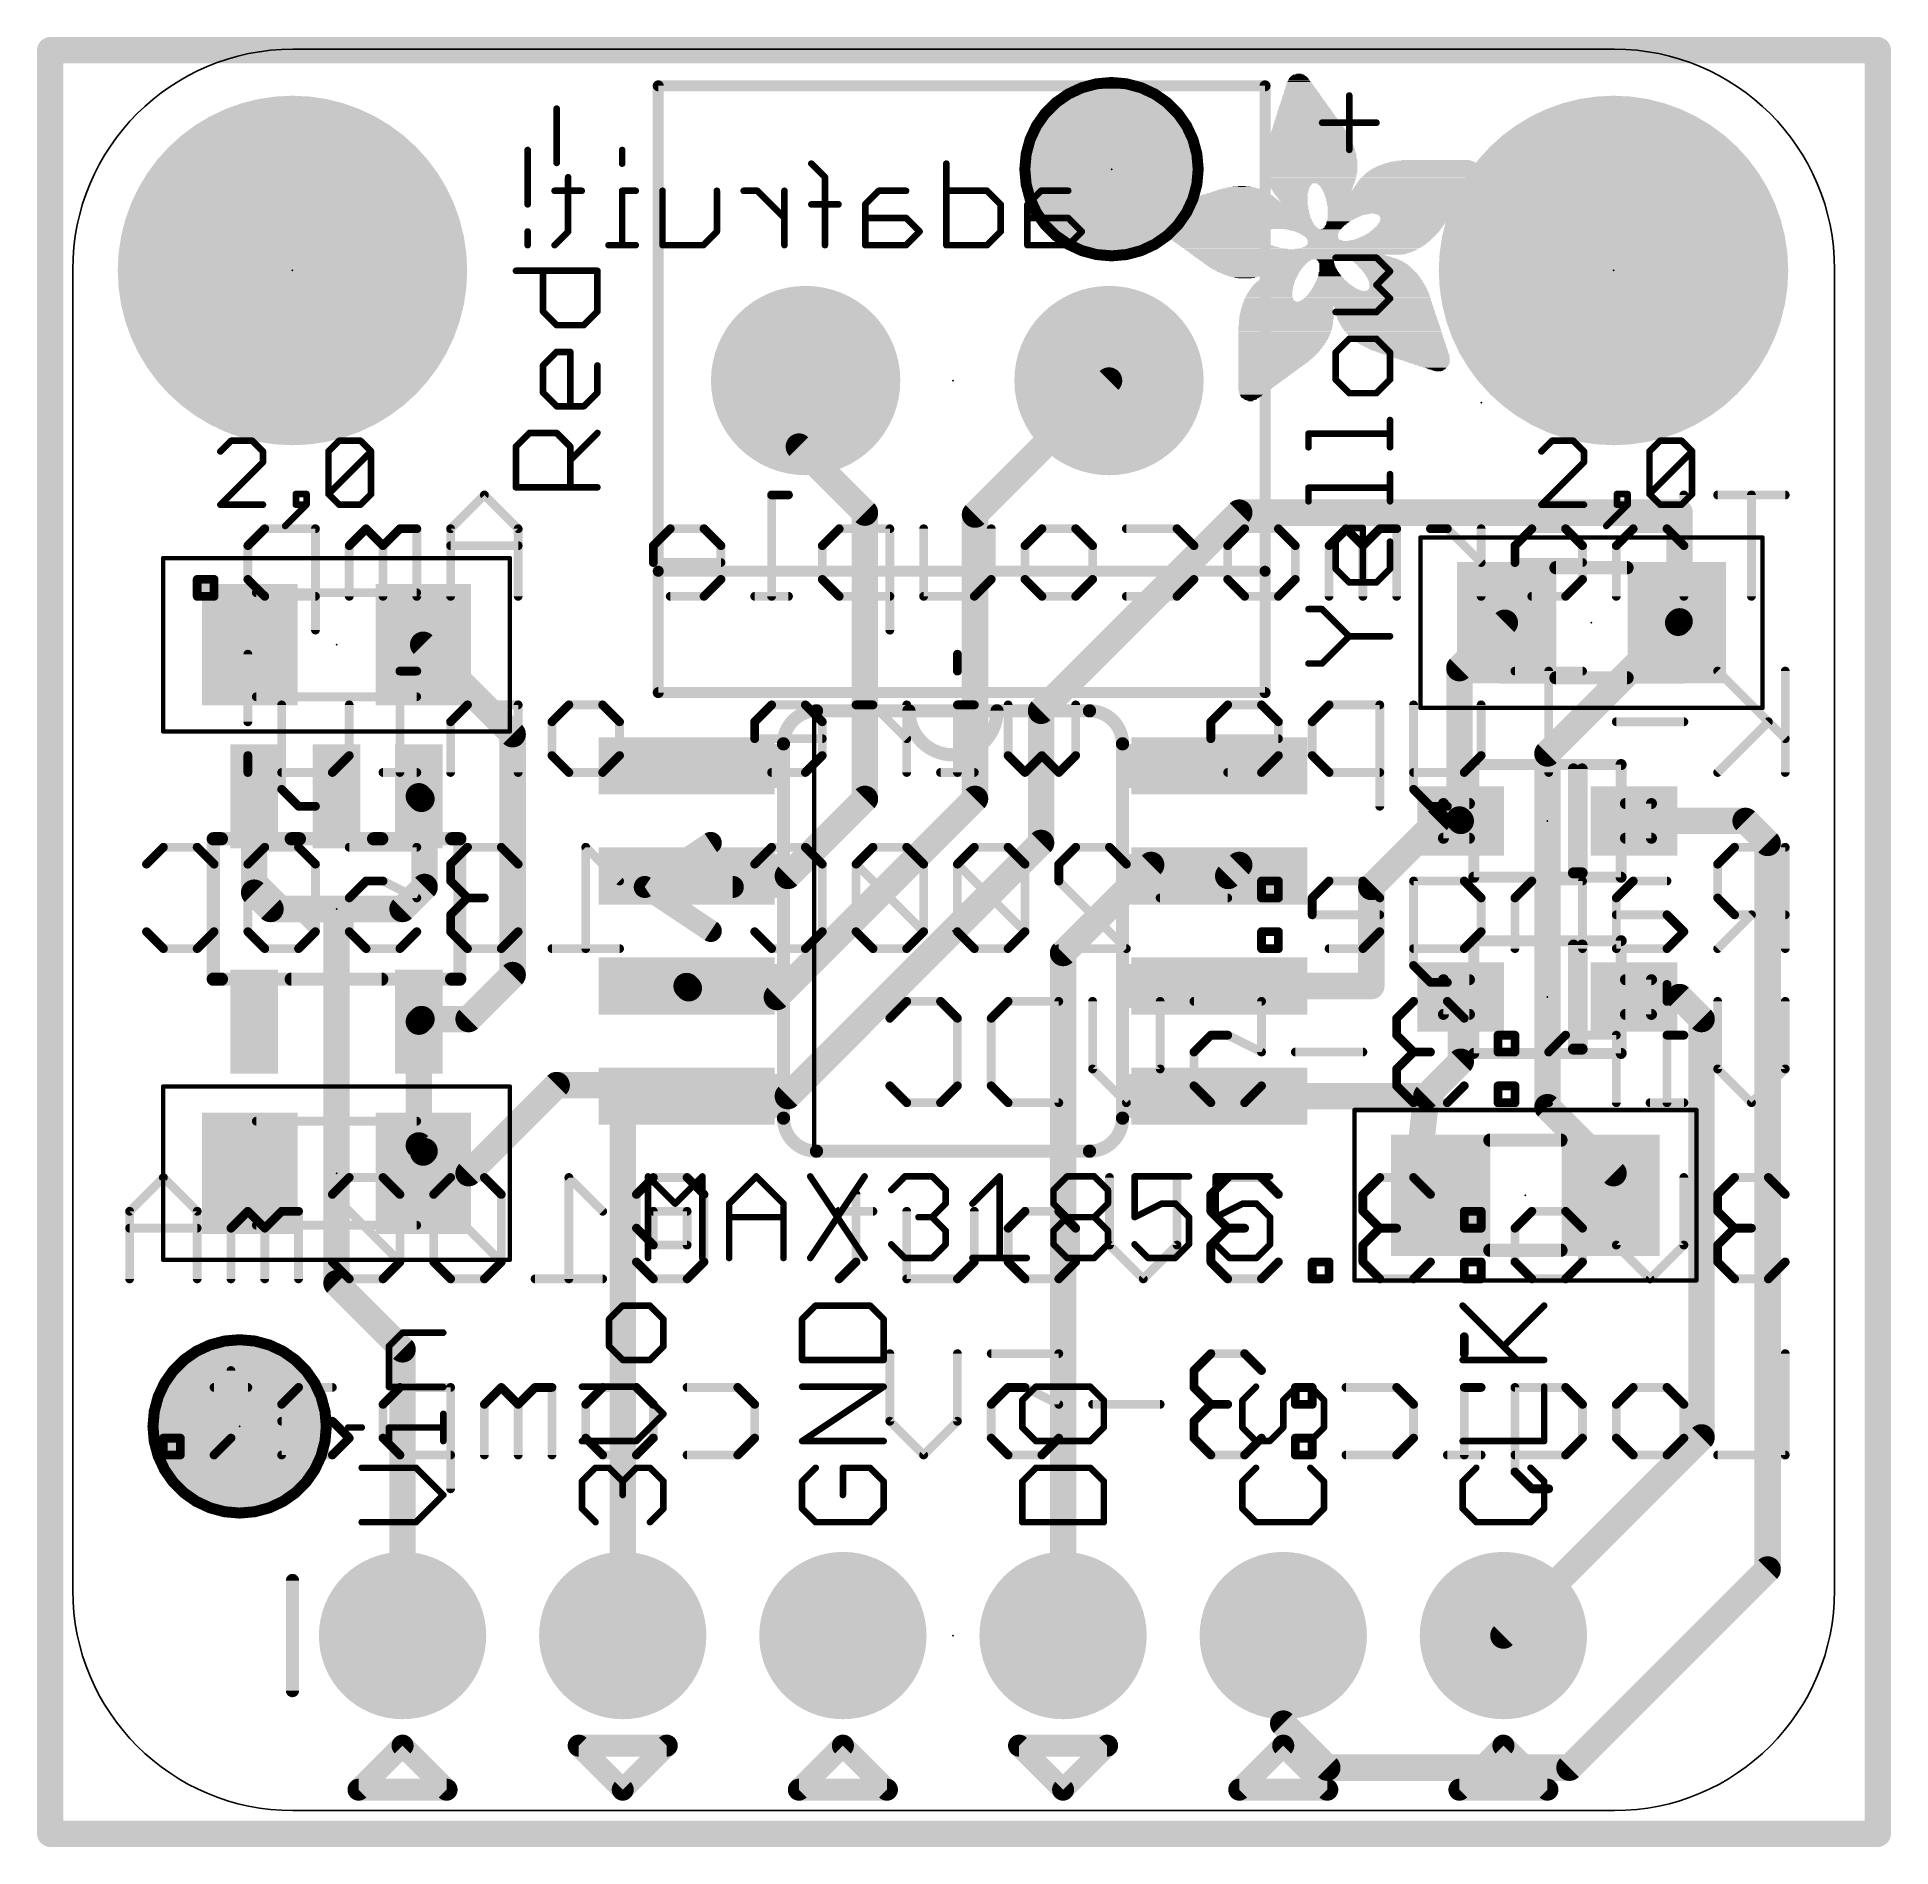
# Model space of a CAD drawing. Extents: x -0.4 to 21, y -0.4 to 20.5.
import ezdxf

# ---------------------------------------------------------------- set-up
doc = ezdxf.new("R2010")
doc.units = 0
for name, color, linetype in [('1', 12, 'CONTINUOUS'), ('17', 110, 'CONTINUOUS'), ('20', 53, 'CONTINUOUS'), ('21', 40, 'CONTINUOUS'), ('22', 6, 'CONTINUOUS'), ('23', 53, 'CONTINUOUS'), ('24', 53, 'CONTINUOUS'), ('39', 12, 'CONTINUOUS'), ('40', 132, 'CONTINUOUS'), ('41', 12, 'CONTINUOUS'), ('42', 132, 'CONTINUOUS'), ('43', 110, 'CONTINUOUS'), ('48', 253, 'CONTINUOUS'), ('51', 253, 'CONTINUOUS')]:
    doc.layers.add(name, color=color, linetype=linetype)

# ---------------------------------------------------------------- blocks, each defined once
blk = doc.blocks.new('RECT')
blk.add_solid([(-0.5, -0.5), (0.5, -0.5), (-0.5, 0.5), (0.5, 0.5)])
blk = doc.blocks.new('ROUNDP')
at = {"const_width": 0.5}
blk.add_lwpolyline([(0, -0.25, 1), (0, 0.25, 1), (0, -0.25)], format="xyb", dxfattribs=at)
blk = doc.blocks.new('PIE')
at = {"const_width": 0.5}
blk.add_lwpolyline([(0, -0.25, 1), (0, 0.25, 1), (0, -0.25)], format="xyb", dxfattribs=at)

msp = doc.modelspace()

# ---------------------------------------------------------------- linework, layer by layer
at = {"layer": '1', "const_width": 0.3048}
for points in [[(-0.254, 20.32), (-0.254, -0.254)], [(20.828, 20.32), (-0.254, 20.32)], [(20.828, -0.254), (20.828, 20.32)], [(8.382, 16.51), (8.46, 16.51)], [(8.382, 15.748), (8.382, 16.51)], [(10.414, 14.964), (11.96, 16.51)], [(9.144, 14.986), (8.382, 15.748)], [(9.144, 11.684), (9.144, 14.986)], [(10.414, 11.684), (10.414, 14.964)], [(11.176, 12.7), (13.462, 14.986)], [(13.462, 14.986), (18.542, 14.986)], [(18.542, 14.986), (18.542, 13.732)], [(16.002, 13.192), (16.526, 13.716)], [(18.526, 13.716), (17.018, 12.208)], [(18.542, 13.732), (18.526, 13.716)], [(5.08, 12.43), (4.048, 13.462)], [(16.002, 11.446), (16.002, 13.192)], [(11.176, 11.176), (11.176, 12.7)], [(5.08, 9.652), (5.08, 12.43)], [(17.018, 12.208), (17.018, 8.128)], [(2.098, 10.602), (2.098, 11.714)], [(4.028, 11.684), (3.998, 11.714)], [(4.064, 11.43), (4.028, 11.684)], [(8.128, 9.398), (10.414, 11.684)], [(8.255, 10.795), (9.144, 11.684)], [(4.064, 10.668), (4.064, 11.43)], [(14.986, 10.668), (15.748, 11.43)], [(15.748, 11.43), (16.018, 11.43)], [(16.018, 11.43), (16.002, 11.446)], [(19.304, 11.43), (18.018, 11.43)], [(19.558, 11.176), (19.304, 11.43)], [(8.255, 8.255), (11.176, 11.176)], [(19.558, 2.794), (19.558, 11.176)], [(7.0866, 10.795), (8.255, 10.795)], [(11.43, 9.906), (12.446, 10.922)], [(12.446, 10.922), (13.462, 10.922)], [(13.335, 10.795), (13.2334, 10.795)], [(13.462, 10.922), (13.335, 10.795)], [(2.286, 10.414), (2.098, 10.602)], [(3.81, 10.414), (4.064, 10.668)], [(14.986, 9.525), (14.986, 10.668)], [(3.048, 10.414), (2.286, 10.414)], [(3.048, 10.414), (3.81, 10.414)], [(3.048, 6.096), (3.048, 10.414)], [(11.43, 2.032), (11.43, 9.906)], [(4.572, 9.144), (5.08, 9.652)], [(7.0866, 9.525), (7.112, 9.4996)], [(7.112, 9.4996), (7.112, 9.398)], [(13.2334, 9.525), (14.986, 9.525)], [(7.112, 9.398), (8.128, 9.398)], [(16.018, 8.652), (16.018, 9.398)], [(18.542, 9.398), (18.018, 9.398)], [(18.796, 9.144), (18.542, 9.398)], [(3.998, 9.114), (4.028, 9.144)], [(3.998, 7.686), (3.998, 9.114)], [(4.028, 9.144), (4.572, 9.144)], [(18.796, 4.318), (18.796, 9.144)], [(15.621, 8.255), (16.018, 8.652)], [(5.588, 8.382), (4.572, 7.366)], [(6.35, 8.382), (5.588, 8.382)], [(6.35, 8.382), (7.0866, 8.382)], [(6.35, 2.032), (6.35, 8.382)], [(7.0866, 8.382), (7.112, 8.382)], [(7.0866, 8.382), (7.0866, 8.255)], [(7.0866, 8.255), (8.255, 8.255)], [(15.621, 8.255), (13.2334, 8.255)], [(15.494, 7.112), (15.621, 8.255)], [(17.018, 8.128), (17.78, 7.366)], [(4.064, 7.62), (3.998, 7.686)], [(4.048, 7.604), (4.064, 7.62)], [(4.048, 7.366), (4.048, 7.604)], [(4.048, 7.366), (3.81, 7.366)], [(4.572, 7.366), (4.048, 7.366)], [(17.78, 7.366), (17.764, 7.112)], [(15.764, 7.112), (15.494, 7.112)], [(3.81, 5.334), (3.048, 6.096)], [(3.81, 2.032), (3.81, 5.334)], [(16.51, 2.032), (18.796, 4.318)], [(17.272, 0.508), (19.558, 2.794)], [(13.97, 2.032), (13.97, 1.016)], [(13.97, 1.016), (14.478, 0.508)], [(14.478, 0.508), (17.272, 0.508)], [(-0.254, -0.254), (20.828, -0.254)]]:
    msp.add_lwpolyline(points, dxfattribs=at)
at = {"layer": '1', "const_width": 0.1524}
for points in [[(-0.1778, 20.32, 1), (-0.3302, 20.32)], [(-0.254, 20.3962, 1), (-0.254, 20.2438)], [(20.9042, 20.32, 1), (20.7518, 20.32)], [(20.828, 20.2438, 1), (20.828, 20.3962)], [(8.382, 16.5862, 1), (8.382, 16.4338)], [(8.4582, 16.51, 1), (8.3058, 16.51)], [(8.46, 16.4338, 1), (8.46, 16.5862)], [(12.0139, 16.4561, 1), (11.9061, 16.5639)], [(8.4359, 15.8019, 1), (8.3281, 15.6941)], [(8.3058, 15.748, 1), (8.4582, 15.748)], [(9.2202, 14.986, 1), (9.0678, 14.986)], [(9.0901, 14.9321, 1), (9.1979, 15.0399)], [(10.4902, 14.964, 1), (10.3378, 14.964)], [(10.3601, 15.0179, 1), (10.4679, 14.9101)], [(13.462, 15.0622, 1), (13.462, 14.9098)], [(13.5159, 14.9321, 1), (13.4081, 15.0399)], [(18.6182, 14.986, 1), (18.4658, 14.986)], [(18.542, 14.9098, 1), (18.542, 15.0622)], [(16.5799, 13.6621, 1), (16.4721, 13.7699)], [(18.4721, 13.7699, 1), (18.5799, 13.6621)], [(18.4658, 13.732, 1), (18.6182, 13.732)], [(18.5799, 13.6621, 1), (18.4721, 13.7699)], [(18.5959, 13.6781, 1), (18.4881, 13.7859)], [(4.1019, 13.5159, 1), (3.9941, 13.4081)], [(16.0782, 13.192, 1), (15.9258, 13.192)], [(15.9481, 13.2459, 1), (16.0559, 13.1381)], [(11.2522, 12.7, 1), (11.0998, 12.7)], [(11.1221, 12.7539, 1), (11.2299, 12.6461)], [(5.1562, 12.43, 1), (5.0038, 12.43)], [(5.0261, 12.3761, 1), (5.1339, 12.4839)], [(17.0942, 12.208, 1), (16.9418, 12.208)], [(16.9641, 12.2619, 1), (17.0719, 12.1541)], [(2.1742, 11.714, 1), (2.0218, 11.714)], [(4.0519, 11.7679, 1), (3.9441, 11.6601)], [(4.1034, 11.6947, 1), (3.9526, 11.6733)], [(3.9741, 11.6301, 1), (4.0819, 11.7379)], [(9.1979, 11.6301, 1), (9.0901, 11.7379)], [(10.4679, 11.6301, 1), (10.3601, 11.7379)], [(4.1402, 11.43, 1), (3.9878, 11.43)], [(9.0678, 11.684, 1), (9.2202, 11.684)], [(10.3378, 11.684, 1), (10.4902, 11.684)], [(15.748, 11.5062, 1), (15.748, 11.3538)], [(15.8019, 11.3761, 1), (15.6941, 11.4839)], [(16.0559, 11.4999, 1), (15.9481, 11.3921)], [(15.9641, 11.3761, 1), (16.0719, 11.4839)], [(16.018, 11.3538, 1), (16.018, 11.5062)], [(18.018, 11.5062, 1), (18.018, 11.3538)], [(19.3579, 11.4839, 1), (19.2501, 11.3761)], [(19.304, 11.3538, 1), (19.304, 11.5062)], [(3.9886, 11.4193, 1), (4.1394, 11.4407)], [(15.9258, 11.446, 1), (16.0782, 11.446)], [(11.0998, 11.176, 1), (11.2522, 11.176)], [(11.2299, 11.1221, 1), (11.1221, 11.2299)], [(19.6342, 11.176, 1), (19.4818, 11.176)], [(19.5041, 11.1221, 1), (19.6119, 11.2299)], [(7.0866, 10.8712, 1), (7.0866, 10.7188)], [(8.2011, 10.8489, 1), (8.3089, 10.7411)], [(8.255, 10.7188, 1), (8.255, 10.8712)], [(12.446, 10.9982, 1), (12.446, 10.8458)], [(12.4999, 10.8681, 1), (12.3921, 10.9759)], [(13.2334, 10.8712, 1), (13.2334, 10.7188)], [(13.2811, 10.8489, 1), (13.3889, 10.7411)], [(13.335, 10.7188, 1), (13.335, 10.8712)], [(13.5159, 10.8681, 1), (13.4081, 10.9759)], [(13.462, 10.8458, 1), (13.462, 10.9982)], [(2.1519, 10.6559, 1), (2.0441, 10.5481)], [(3.9878, 10.668, 1), (4.1402, 10.668)], [(4.1179, 10.6141, 1), (4.0101, 10.7219)], [(15.0622, 10.668, 1), (14.9098, 10.668)], [(14.9321, 10.7219, 1), (15.0399, 10.6141)], [(2.0218, 10.602, 1), (2.1742, 10.602)], [(2.286, 10.4902, 1), (2.286, 10.3378)], [(2.2321, 10.3601, 1), (2.3399, 10.4679)], [(3.048, 10.4902, 1), (3.048, 10.3378)], [(3.1242, 10.414, 1), (2.9718, 10.414)], [(3.048, 10.3378, 1), (3.048, 10.4902)], [(3.7561, 10.4679, 1), (3.8639, 10.3601)], [(3.81, 10.3378, 1), (3.81, 10.4902)], [(11.5062, 9.906, 1), (11.3538, 9.906)], [(11.3761, 9.9599, 1), (11.4839, 9.8521)], [(5.0038, 9.652, 1), (5.1562, 9.652)], [(5.1339, 9.5981, 1), (5.0261, 9.7059)], [(7.1405, 9.5789, 1), (7.0327, 9.4711)], [(7.1882, 9.4996, 1), (7.0358, 9.4996)], [(7.0581, 9.4457, 1), (7.1659, 9.5535)], [(13.2334, 9.6012, 1), (13.2334, 9.4488)], [(14.986, 9.4488, 1), (14.986, 9.6012)], [(7.112, 9.4742, 1), (7.112, 9.3218)], [(7.0358, 9.398, 1), (7.1882, 9.398)], [(8.0741, 9.4519, 1), (8.1819, 9.3441)], [(8.128, 9.3218, 1), (8.128, 9.4742)], [(14.9098, 9.525, 1), (15.0622, 9.525)], [(16.0942, 9.398, 1), (15.9418, 9.398)], [(18.018, 9.4742, 1), (18.018, 9.3218)], [(18.5959, 9.4519, 1), (18.4881, 9.3441)], [(18.542, 9.3218, 1), (18.542, 9.4742)], [(4.0742, 9.114, 1), (3.9218, 9.114)], [(3.9441, 9.1679, 1), (4.0519, 9.0601)], [(4.028, 9.2202, 1), (4.028, 9.0678)], [(4.0819, 9.0901, 1), (3.9741, 9.1979)], [(4.5181, 9.1979, 1), (4.6259, 9.0901)], [(4.572, 9.0678, 1), (4.572, 9.2202)], [(18.8722, 9.144, 1), (18.7198, 9.144)], [(18.7421, 9.0901, 1), (18.8499, 9.1979)], [(16.0719, 8.5981, 1), (15.9641, 8.7059)], [(15.9418, 8.652, 1), (16.0942, 8.652)], [(5.588, 8.4582, 1), (5.588, 8.3058)], [(5.6419, 8.3281, 1), (5.5341, 8.4359)], [(6.35, 8.4582, 1), (6.35, 8.3058)], [(6.4262, 8.382, 1), (6.2738, 8.382)], [(6.35, 8.3058, 1), (6.35, 8.4582)], [(7.0866, 8.4582, 1), (7.0866, 8.3058)], [(7.1628, 8.382, 1), (7.0104, 8.382)], [(7.0866, 8.3312, 1), (7.0866, 8.1788)], [(7.0866, 8.3058, 1), (7.0866, 8.4582)], [(7.112, 8.3058, 1), (7.112, 8.4582)], [(8.2011, 8.3089, 1), (8.3089, 8.2011)], [(8.255, 8.1788, 1), (8.255, 8.3312)], [(13.2334, 8.3312, 1), (13.2334, 8.1788)], [(15.5671, 8.3089, 1), (15.6749, 8.2011)], [(15.6967, 8.2466, 1), (15.5453, 8.2634)], [(15.621, 8.1788, 1), (15.621, 8.3312)], [(7.0104, 8.255, 1), (7.1628, 8.255)], [(17.0719, 8.1819, 1), (16.9641, 8.0741)], [(16.9418, 8.128, 1), (17.0942, 8.128)], [(4.0519, 7.7399, 1), (3.9441, 7.6321)], [(3.9218, 7.686, 1), (4.0742, 7.686)], [(4.1242, 7.604, 1), (3.9718, 7.604)], [(3.9941, 7.6579, 1), (4.1019, 7.5501)], [(4.1179, 7.5661, 1), (4.0101, 7.6739)], [(4.0101, 7.5661, 1), (4.1179, 7.6739)], [(3.81, 7.4422, 1), (3.81, 7.2898)], [(4.048, 7.4422, 1), (4.048, 7.2898)], [(4.048, 7.2898, 1), (4.048, 7.4422)], [(4.5181, 7.4199, 1), (4.6259, 7.3121)], [(4.572, 7.2898, 1), (4.572, 7.4422)], [(17.856, 7.3612, 1), (17.704, 7.3708)], [(17.7261, 7.3121, 1), (17.8339, 7.4199)], [(3.9718, 7.366, 1), (4.1242, 7.366)], [(15.494, 7.1882, 1), (15.494, 7.0358)], [(15.4183, 7.1204, 1), (15.5697, 7.1036)], [(15.764, 7.0358, 1), (15.764, 7.1882)], [(17.688, 7.1168, 1), (17.84, 7.1072)], [(3.1019, 6.1499, 1), (2.9941, 6.0421)], [(2.9718, 6.096, 1), (3.1242, 6.096)], [(3.8862, 5.334, 1), (3.7338, 5.334)], [(3.7561, 5.2801, 1), (3.8639, 5.3879)], [(18.7198, 4.318, 1), (18.8722, 4.318)], [(18.8499, 4.2641, 1), (18.7421, 4.3719)], [(19.4818, 2.794, 1), (19.6342, 2.794)], [(19.6119, 2.7401, 1), (19.5041, 2.8479)], [(14.0462, 2.032, 1), (13.8938, 2.032)], [(16.4561, 2.0859, 1), (16.5639, 1.9781)], [(3.7338, 2.032, 1), (3.8862, 2.032)], [(6.2738, 2.032, 1), (6.4262, 2.032)], [(11.3538, 2.032, 1), (11.5062, 2.032)], [(14.0239, 1.0699, 1), (13.9161, 0.9621)], [(13.8938, 1.016, 1), (14.0462, 1.016)], [(14.478, 0.5842, 1), (14.478, 0.4318)], [(17.272, 0.4318, 1), (17.272, 0.5842)], [(14.4241, 0.4541, 1), (14.5319, 0.5619)], [(17.2181, 0.5619, 1), (17.3259, 0.4541)], [(-0.254, -0.1778, 1), (-0.254, -0.3302)], [(-0.3302, -0.254, 1), (-0.1778, -0.254)], [(20.7518, -0.254, 1), (20.9042, -0.254)], [(20.828, -0.3302, 1), (20.828, -0.1778)]]:
    msp.add_lwpolyline(points, format="xyb", dxfattribs=at)
at = {"layer": '20'}
for p, q in [((17.7904, 20.3328), (2.545, 20.3328)), ((0.005, 17.7928), (0.005, 2.5526)), ((20.3304, 2.5526), (20.3304, 17.7928)), ((2.545, 0.0126), (17.7904, 0.0126))]:
    msp.add_line(p, q, dxfattribs=at)
for centre, start, end in [((2.545, 17.7928), 90, 180), ((17.7904, 17.7928), 0, 90), ((2.545, 2.5526), 180, 270), ((17.7904, 2.5526), 270, 0)]:
    msp.add_arc(centre, 2.54, start, end, dxfattribs=at)
at = {"layer": '21'}
for points, const_width in [([(6.76, 19.91), (6.76, 14.31)], 0.127), ([(13.76, 19.91), (6.76, 19.91)], 0.127), ([(13.76, 14.31), (13.76, 19.91)], 0.127), ([(5.5876, 19.0202), (5.5876, 19.6472)], 0.0762), ([(14.7316, 19.1711), (14.7316, 19.7981)], 0.0762), ([(14.4181, 19.4846), (15.0451, 19.4846)], 0.0762), ([(15.0451, 17.9271), (14.5748, 17.9271)], 0.0762), ([(15.2019, 17.7703), (15.0451, 17.9271)], 0.0762), ([(5.1173, 17.7762), (6.0579, 17.7762)], 0.0762), ([(5.4308, 17.3059), (5.4308, 17.7762)], 0.0762), ([(6.0579, 17.7762), (6.0579, 17.3059)], 0.0762), ([(15.0451, 17.6135), (15.2019, 17.7703)], 0.0762), ([(15.2019, 17.4568), (15.0451, 17.6135)], 0.0762), ([(5.5876, 17.1491), (5.4308, 17.3059)], 0.0762), ([(6.0579, 17.3059), (5.9011, 17.1491)], 0.0762), ([(14.5748, 17.3), (15.0451, 17.3)], 0.0762), ([(15.0451, 17.3), (15.2019, 17.4568)], 0.0762), ([(5.9011, 17.1491), (5.5876, 17.1491)], 0.0762), ([(14.7316, 16.9916), (14.5748, 16.8348)], 0.0762), ([(15.0451, 16.9916), (14.7316, 16.9916)], 0.0762), ([(15.2019, 16.8348), (15.0451, 16.9916)], 0.0762), ([(5.4308, 16.6839), (5.5876, 16.8407)], 0.0762), ([(5.4308, 16.3704), (5.4308, 16.6839)], 0.0762), ([(5.5876, 16.8407), (5.7444, 16.8407)], 0.0762), ([(5.7444, 16.8407), (5.7444, 16.2136)], 0.0762), ([(6.0579, 16.6839), (6.0579, 16.3704)], 0.0762), ([(14.5748, 16.8348), (14.5748, 16.5213)], 0.0762), ([(15.2019, 16.5213), (15.2019, 16.8348)], 0.0762), ([(14.5748, 16.5213), (14.7316, 16.3645)], 0.0762), ([(15.0451, 16.3645), (15.2019, 16.5213)], 0.0762), ([(5.5876, 16.2136), (5.4308, 16.3704)], 0.0762), ([(6.0579, 16.3704), (5.9011, 16.2136)], 0.0762), ([(14.7316, 16.3645), (15.0451, 16.3645)], 0.0762), ([(5.9011, 16.2136), (5.5876, 16.2136)], 0.0762), ([(15.2019, 15.7408), (15.2019, 16.0543)], 0.0762), ([(5.1173, 15.7484), (5.2741, 15.9052)], 0.0762), ([(5.2741, 15.9052), (5.5876, 15.9052)], 0.0762), ([(5.5876, 15.9052), (5.7444, 15.7484)], 0.0762), ([(5.7444, 15.5916), (6.0579, 15.9052)], 0.0762), ([(14.2613, 15.7408), (14.2613, 15.8976)], 0.0762), ([(14.2613, 15.8976), (15.2019, 15.8976)], 0.0762), ([(5.1173, 15.2781), (5.1173, 15.7484)], 0.0762), ([(5.7444, 15.7484), (5.7444, 15.2781)], 0.0762), ([(15.2019, 15.1171), (15.2019, 15.4307)], 0.0762), ([(6.0579, 15.2781), (5.1173, 15.2781)], 0.0762), ([(14.2613, 15.1171), (14.2613, 15.2739)], 0.0762), ([(14.2613, 15.2739), (15.2019, 15.2739)], 0.0762), ([(14.5748, 14.6519), (14.7316, 14.8087)], 0.0762), ([(14.7316, 14.8087), (14.8884, 14.8087)], 0.0762), ([(14.8884, 14.8087), (14.8884, 14.1816)], 0.0762), ([(14.5748, 14.3384), (14.5748, 14.6519)], 0.0762), ([(15.2019, 14.6519), (15.2019, 14.3384)], 0.0762), ([(6.76, 14.31), (6.76, 12.91)], 0.127), ([(6.76, 14.31), (13.76, 14.31)], 0.127), ([(13.76, 12.91), (13.76, 14.31)], 0.127), ([(14.7316, 14.1816), (14.5748, 14.3384)], 0.0762), ([(15.2019, 14.3384), (15.0451, 14.1816)], 0.0762), ([(15.0451, 14.1816), (14.7316, 14.1816)], 0.0762), ([(14.4181, 13.8732), (14.2613, 13.8732)], 0.0762), ([(14.7316, 13.5596), (14.4181, 13.8732)], 0.0762), ([(14.4181, 13.2461), (14.7316, 13.5596)], 0.0762), ([(14.7316, 13.5596), (15.2019, 13.5596)], 0.0762), ([(14.2613, 13.2461), (14.4181, 13.2461)], 0.0762), ([(6.76, 12.91), (13.76, 12.91)], 0.127), ([(11.7348, 12.7), (8.5852, 12.7)], 0.1524), ([(8.5598, 12.7), (8.5598, 7.62)], 0.0508), ([(8.2042, 12.319), (8.2042, 8.001)], 0.1524), ([(12.1158, 8.001), (12.1158, 12.319)], 0.1524), ([(16.168, 12.08), (17.868, 12.08)], 0.127), ([(16.168, 10.78), (16.168, 12.08)], 0.127), ([(17.318, 10.83), (17.318, 12.03)], 0.127), ([(17.418, 12.03), (17.418, 10.83)], 0.127), ([(17.868, 12.08), (17.868, 10.78)], 0.127), ([(1.626, 9.604), (1.626, 11.224)], 0.1524), ([(1.626, 11.224), (1.72, 11.224)], 0.1524), ([(2.526, 11.224), (2.62, 11.224)], 0.1524), ([(3.476, 11.224), (3.57, 11.224)], 0.1524), ([(4.376, 11.224), (4.47, 11.224)], 0.1524), ([(4.47, 11.224), (4.47, 9.604)], 0.1524), ([(17.868, 10.78), (16.168, 10.78)], 0.127), ([(17.418, 10.83), (17.318, 10.83)], 0.127), ([(16.168, 10.048), (17.868, 10.048)], 0.127), ([(16.168, 8.748), (16.168, 10.048)], 0.127), ([(17.318, 8.798), (17.318, 9.998)], 0.127), ([(17.418, 9.998), (17.418, 8.798)], 0.127), ([(17.868, 10.048), (17.868, 8.748)], 0.127), ([(1.72, 9.604), (1.626, 9.604)], 0.1524), ([(3.57, 9.604), (2.526, 9.604)], 0.1524), ([(4.47, 9.604), (4.376, 9.604)], 0.1524), ([(17.868, 8.748), (16.168, 8.748)], 0.127), ([(17.418, 8.798), (17.318, 8.798)], 0.127), ([(8.5852, 7.62), (11.7348, 7.62)], 0.1524), ([(6.6421, 6.3881), (6.6421, 7.3287)], 0.0762), ([(6.6421, 7.3287), (6.9556, 7.0152)], 0.0762), ([(6.9556, 7.0152), (7.2692, 7.3287)], 0.0762), ([(7.2692, 7.3287), (7.2692, 6.3881)], 0.0762), ([(7.5776, 7.0152), (7.8912, 7.3287)], 0.0762), ([(7.8912, 7.3287), (8.2047, 7.0152)], 0.0762), ([(8.5131, 7.3287), (9.1402, 6.3881)], 0.0762), ([(9.1402, 7.3287), (8.5131, 6.3881)], 0.0762), ([(9.4487, 7.1719), (9.6054, 7.3287)], 0.0762), ([(9.6054, 7.3287), (9.919, 7.3287)], 0.0762), ([(9.919, 7.3287), (10.0757, 7.1719)], 0.0762), ([(10.3842, 7.0152), (10.6977, 7.3287)], 0.0762), ([(10.6977, 7.3287), (10.6977, 6.3881)], 0.0762), ([(11.3197, 7.1719), (11.4765, 7.3287)], 0.0762), ([(11.4765, 7.3287), (11.79, 7.3287)], 0.0762), ([(11.79, 7.3287), (11.9468, 7.1719)], 0.0762), ([(12.8823, 7.3287), (12.2552, 7.3287)], 0.0762), ([(12.2552, 7.3287), (12.2552, 6.8584)], 0.0762), ([(13.8178, 7.3287), (13.1907, 7.3287)], 0.0762), ([(13.1907, 7.3287), (13.1907, 6.8584)], 0.0762), ([(10.0757, 7.1719), (10.0757, 7.0152)], 0.0762), ([(11.3197, 7.0152), (11.3197, 7.1719)], 0.0762), ([(11.9468, 7.1719), (11.9468, 7.0152)], 0.0762), ([(7.5776, 6.3881), (7.5776, 7.0152)], 0.0762), ([(7.5776, 6.8584), (8.2047, 6.8584)], 0.0762), ([(8.2047, 7.0152), (8.2047, 6.3881)], 0.0762), ([(9.919, 6.8584), (9.7622, 6.8584)], 0.0762), ([(10.0757, 7.0152), (9.919, 6.8584)], 0.0762), ([(9.919, 6.8584), (10.0757, 6.7016)], 0.0762), ([(11.4765, 6.8584), (11.3197, 7.0152)], 0.0762), ([(11.3197, 6.7016), (11.4765, 6.8584)], 0.0762), ([(11.4765, 6.8584), (11.79, 6.8584)], 0.0762), ([(11.9468, 7.0152), (11.79, 6.8584)], 0.0762), ([(11.79, 6.8584), (11.9468, 6.7016)], 0.0762), ([(12.2552, 6.8584), (12.5687, 7.0152)], 0.0762), ([(12.5687, 7.0152), (12.7255, 7.0152)], 0.0762), ([(12.7255, 7.0152), (12.8823, 6.8584)], 0.0762), ([(12.8823, 6.8584), (12.8823, 6.5449)], 0.0762), ([(13.1907, 6.8584), (13.5043, 7.0152)], 0.0762), ([(13.5043, 7.0152), (13.661, 7.0152)], 0.0762), ([(13.661, 7.0152), (13.8178, 6.8584)], 0.0762), ([(13.8178, 6.8584), (13.8178, 6.5449)], 0.0762), ([(10.0757, 6.7016), (10.0757, 6.5449)], 0.0762), ([(11.3197, 6.5449), (11.3197, 6.7016)], 0.0762), ([(11.9468, 6.7016), (11.9468, 6.5449)], 0.0762), ([(9.6054, 6.3881), (9.4487, 6.5449)], 0.0762), ([(9.919, 6.3881), (9.6054, 6.3881)], 0.0762), ([(10.0757, 6.5449), (9.919, 6.3881)], 0.0762), ([(10.3842, 6.3881), (11.0112, 6.3881)], 0.0762), ([(11.4765, 6.3881), (11.3197, 6.5449)], 0.0762), ([(11.79, 6.3881), (11.4765, 6.3881)], 0.0762), ([(11.9468, 6.5449), (11.79, 6.3881)], 0.0762), ([(12.412, 6.3881), (12.2552, 6.5449)], 0.0762), ([(12.7255, 6.3881), (12.412, 6.3881)], 0.0762), ([(12.8823, 6.5449), (12.7255, 6.3881)], 0.0762), ([(13.3475, 6.3881), (13.1907, 6.5449)], 0.0762), ([(13.661, 6.3881), (13.3475, 6.3881)], 0.0762), ([(13.8178, 6.5449), (13.661, 6.3881)], 0.0762), ([(6.3496, 5.8382), (6.1928, 5.6814)], 0.0762), ([(6.6631, 5.8382), (6.3496, 5.8382)], 0.0762), ([(6.8199, 5.6814), (6.6631, 5.8382)], 0.0762), ([(8.5761, 5.8382), (8.4193, 5.6814)], 0.0762), ([(9.2031, 5.8382), (8.5761, 5.8382)], 0.0762), ([(9.3599, 5.6814), (9.2031, 5.8382)], 0.0762), ([(16.6664, 5.2111), (16.0393, 5.8382)], 0.0762), ([(16.5096, 5.3679), (16.9799, 5.8382)], 0.0762), ([(3.6528, 5.3696), (3.8096, 5.5264)], 0.0762), ([(3.8096, 5.5264), (4.2799, 5.5264)], 0.0762), ([(6.1928, 5.6814), (6.1928, 5.3679)], 0.0762), ([(6.8199, 5.3679), (6.8199, 5.6814)], 0.0762), ([(8.4193, 5.6814), (8.4193, 5.2111)], 0.0762), ([(9.3599, 5.2111), (9.3599, 5.6814)], 0.0762), ([(3.6528, 4.8993), (3.6528, 5.3696)], 0.0762), ([(6.1928, 5.3679), (6.3496, 5.2111)], 0.0762), ([(6.6631, 5.2111), (6.8199, 5.3679)], 0.0762), ([(6.3496, 5.2111), (6.6631, 5.2111)], 0.0762), ([(8.4193, 5.2111), (9.3599, 5.2111)], 0.0762), ([(16.0393, 5.2111), (16.9799, 5.2111)], 0.0762), ([(4.2799, 4.8993), (3.6528, 4.8993)], 0.0762), ([(6.5064, 4.9027), (5.8793, 4.9027)], 0.0762), ([(6.8199, 4.5892), (6.5064, 4.9027)], 0.0762), ([(8.4193, 4.2756), (9.3599, 4.9027)], 0.0762), ([(9.3599, 4.9027), (8.4193, 4.9027)], 0.0762), ([(11.1161, 4.9027), (10.9593, 4.7459)], 0.0762), ([(11.7431, 4.9027), (11.1161, 4.9027)], 0.0762), ([(11.8999, 4.7459), (11.7431, 4.9027)], 0.0762), ([(13.6561, 4.9027), (13.4993, 4.7459)], 0.0762), ([(13.9696, 4.7459), (14.1264, 4.9027)], 0.0762), ([(14.1264, 4.9027), (14.2831, 4.9027)], 0.0762), ([(14.2831, 4.9027), (14.4399, 4.7459)], 0.0762), ([(16.9799, 4.2756), (16.9799, 4.9027)], 0.0762), ([(10.9593, 4.7459), (10.9593, 4.4324)], 0.0762), ([(11.8999, 4.4324), (11.8999, 4.7459)], 0.0762), ([(13.4993, 4.7459), (13.4993, 4.4324)], 0.0762), ([(13.9696, 4.4324), (13.9696, 4.7459)], 0.0762), ([(14.4399, 4.7459), (14.4399, 4.4324)], 0.0762), ([(4.2799, 4.2756), (4.2799, 4.5892)], 0.0762), ([(6.5064, 4.2756), (6.8199, 4.5892)], 0.0762), ([(3.1825, 4.4324), (3.3393, 4.4324)], 0.0762), ([(3.6528, 4.2756), (3.6528, 4.4324)], 0.0762), ([(3.6528, 4.4324), (4.2799, 4.4324)], 0.0762), ([(5.8793, 4.2756), (6.5064, 4.2756)], 0.0762), ([(9.3599, 4.2756), (8.4193, 4.2756)], 0.0762), ([(10.9593, 4.4324), (11.1161, 4.2756)], 0.0762), ([(11.1161, 4.2756), (11.7431, 4.2756)], 0.0762), ([(11.7431, 4.2756), (11.8999, 4.4324)], 0.0762), ([(13.4993, 4.4324), (13.6561, 4.2756)], 0.0762), ([(13.6561, 4.2756), (13.8128, 4.2756)], 0.0762), ([(13.8128, 4.2756), (13.9696, 4.4324)], 0.0762), ([(14.4399, 4.4324), (14.2831, 4.2756)], 0.0762), ([(16.0393, 4.2756), (16.9799, 4.2756)], 0.0762), ([(3.9664, 3.9672), (3.3393, 3.9672)], 0.0762), ([(4.2799, 3.6536), (3.9664, 3.9672)], 0.0762), ([(5.8793, 3.8104), (6.0361, 3.9672)], 0.0762), ([(6.0361, 3.9672), (6.1928, 3.9672)], 0.0762), ([(6.1928, 3.9672), (6.3496, 3.8104)], 0.0762), ([(6.3496, 3.8104), (6.5064, 3.9672)], 0.0762), ([(6.5064, 3.9672), (6.6631, 3.9672)], 0.0762), ([(6.6631, 3.9672), (6.8199, 3.8104)], 0.0762), ([(8.5761, 3.9672), (8.4193, 3.8104)], 0.0762), ([(9.2031, 3.9672), (8.8896, 3.9672)], 0.0762), ([(8.8896, 3.9672), (8.8896, 3.6536)], 0.0762), ([(9.3599, 3.8104), (9.2031, 3.9672)], 0.0762), ([(11.1161, 3.9672), (10.9593, 3.8104)], 0.0762), ([(11.7431, 3.9672), (11.1161, 3.9672)], 0.0762), ([(11.8999, 3.8104), (11.7431, 3.9672)], 0.0762), ([(13.6561, 3.9672), (13.4993, 3.8104)], 0.0762), ([(14.4399, 3.8104), (14.2831, 3.9672)], 0.0762), ([(16.1961, 3.9672), (16.0393, 3.8104)], 0.0762), ([(16.9799, 3.8104), (16.8231, 3.9672)], 0.0762), ([(3.9664, 3.3401), (4.2799, 3.6536)], 0.0762), ([(5.8793, 3.4969), (5.8793, 3.8104)], 0.0762), ([(6.3496, 3.8104), (6.3496, 3.6536)], 0.0762), ([(6.8199, 3.8104), (6.8199, 3.4969)], 0.0762), ([(8.4193, 3.8104), (8.4193, 3.4969)], 0.0762), ([(9.3599, 3.4969), (9.3599, 3.8104)], 0.0762), ([(10.9593, 3.8104), (10.9593, 3.3401)], 0.0762), ([(11.8999, 3.3401), (11.8999, 3.8104)], 0.0762), ([(13.4993, 3.8104), (13.4993, 3.4969)], 0.0762), ([(14.4399, 3.4969), (14.4399, 3.8104)], 0.0762), ([(16.0393, 3.8104), (16.0393, 3.4969)], 0.0762), ([(16.9799, 3.4969), (16.9799, 3.8104)], 0.0762), ([(6.0361, 3.3401), (5.8793, 3.4969)], 0.0762), ([(6.8199, 3.4969), (6.6631, 3.3401)], 0.0762), ([(8.4193, 3.4969), (8.5761, 3.3401)], 0.0762), ([(9.2031, 3.3401), (9.3599, 3.4969)], 0.0762), ([(13.4993, 3.4969), (13.6561, 3.3401)], 0.0762), ([(14.2831, 3.3401), (14.4399, 3.4969)], 0.0762), ([(16.0393, 3.4969), (16.1961, 3.3401)], 0.0762), ([(16.8231, 3.3401), (16.9799, 3.4969)], 0.0762), ([(3.3393, 3.3401), (3.9664, 3.3401)], 0.0762), ([(8.5761, 3.3401), (9.2031, 3.3401)], 0.0762), ([(10.9593, 3.3401), (11.8999, 3.3401)], 0.0762), ([(13.6561, 3.3401), (14.2831, 3.3401)], 0.0762), ([(16.1961, 3.3401), (16.8231, 3.3401)], 0.0762), ([(3.81, 0.762), (3.302, 0.254)], 0.254), ([(4.318, 0.254), (3.81, 0.762)], 0.254), ([(5.842, 0.762), (6.35, 0.254)], 0.254), ([(6.858, 0.762), (5.842, 0.762)], 0.254), ([(6.35, 0.254), (6.858, 0.762)], 0.254), ([(8.89, 0.762), (8.382, 0.254)], 0.254), ([(9.398, 0.254), (8.89, 0.762)], 0.254), ([(10.922, 0.762), (11.43, 0.254)], 0.254), ([(11.938, 0.762), (10.922, 0.762)], 0.254), ([(11.43, 0.254), (11.938, 0.762)], 0.254), ([(13.97, 0.762), (13.462, 0.254)], 0.254), ([(14.478, 0.254), (13.97, 0.762)], 0.254), ([(16.51, 0.762), (16.002, 0.254)], 0.254), ([(17.018, 0.254), (16.51, 0.762)], 0.254), ([(3.302, 0.254), (4.318, 0.254)], 0.254), ([(8.382, 0.254), (9.398, 0.254)], 0.254), ([(13.462, 0.254), (14.478, 0.254)], 0.254), ([(16.002, 0.254), (17.018, 0.254)], 0.254)]:
    msp.add_lwpolyline(points, dxfattribs=dict(at, const_width=const_width))
for points, const_width in [([(6.7918, 19.91, 1), (6.7283, 19.91)], 0.0635), ([(6.76, 19.9417, 1), (6.76, 19.8783)], 0.0635), ([(13.7918, 19.91, 1), (13.7282, 19.91)], 0.0635), ([(13.76, 19.8783, 1), (13.76, 19.9417)], 0.0635), ([(5.6067, 19.6472, 1), (5.5686, 19.6472)], 0.0381), ([(14.7507, 19.7981, 1), (14.7126, 19.7981)], 0.0381), ([(2.54, 16.03, 1), (2.54, 19.53, 1), (2.54, 16.03)], 0.1524), ([(14.4181, 19.5036, 1), (14.4181, 19.4655)], 0.0381), ([(15.0451, 19.4655, 1), (15.0451, 19.5036)], 0.0381), ([(17.78, 16.03, 1), (17.78, 19.53, 1), (17.78, 16.03)], 0.1524), ([(5.5686, 19.0202, 1), (5.6067, 19.0202)], 0.0381), ([(14.7126, 19.1711, 1), (14.7507, 19.1711)], 0.0381), ([(14.5748, 17.9461, 1), (14.5748, 17.908)], 0.0381), ([(15.0586, 17.9406, 1), (15.0317, 17.9136)], 0.0381), ([(15.0451, 17.908, 1), (15.0451, 17.9461)], 0.0381), ([(5.1173, 17.7953, 1), (5.1173, 17.7572)], 0.0381), ([(5.4499, 17.7762, 1), (5.4118, 17.7762)], 0.0381), ([(6.077, 17.7762, 1), (6.0389, 17.7762)], 0.0381), ([(6.0579, 17.7572, 1), (6.0579, 17.7953)], 0.0381), ([(15.2154, 17.7568, 1), (15.1884, 17.7838)], 0.0381), ([(15.1884, 17.7568, 1), (15.2154, 17.7838)], 0.0381), ([(15.0586, 17.627, 1), (15.0317, 17.6001)], 0.0381), ([(15.0317, 17.627, 1), (15.0586, 17.6001)], 0.0381), ([(5.4443, 17.3194, 1), (5.4174, 17.2924)], 0.0381), ([(5.4118, 17.3059, 1), (5.4499, 17.3059)], 0.0381), ([(6.0389, 17.3059, 1), (6.077, 17.3059)], 0.0381), ([(6.0714, 17.2924, 1), (6.0444, 17.3194)], 0.0381), ([(14.5748, 17.3191, 1), (14.5748, 17.281)], 0.0381), ([(15.0317, 17.3135, 1), (15.0586, 17.2865)], 0.0381), ([(15.0451, 17.281, 1), (15.0451, 17.3191)], 0.0381), ([(15.2154, 17.4433, 1), (15.1884, 17.4702)], 0.0381), ([(15.1884, 17.4433, 1), (15.2154, 17.4702)], 0.0381), ([(5.5876, 17.1682, 1), (5.5876, 17.1301)], 0.0381), ([(5.5741, 17.1357, 1), (5.6011, 17.1626)], 0.0381), ([(5.8877, 17.1626, 1), (5.9146, 17.1357)], 0.0381), ([(5.9011, 17.1301, 1), (5.9011, 17.1682)], 0.0381), ([(14.7316, 17.0106, 1), (14.7316, 16.9725)], 0.0381), ([(14.7451, 16.9781, 1), (14.7181, 17.005)], 0.0381), ([(15.0586, 17.005, 1), (15.0317, 16.9781)], 0.0381), ([(15.0451, 16.9725, 1), (15.0451, 17.0106)], 0.0381), ([(5.4174, 16.6974, 1), (5.4443, 16.6704)], 0.0381), ([(5.4499, 16.6839, 1), (5.4118, 16.6839)], 0.0381), ([(5.5876, 16.8597, 1), (5.5876, 16.8216)], 0.0381), ([(5.6011, 16.8272, 1), (5.5741, 16.8542)], 0.0381), ([(5.7634, 16.8407, 1), (5.7253, 16.8407)], 0.0381), ([(5.7444, 16.8216, 1), (5.7444, 16.8597)], 0.0381), ([(6.077, 16.6839, 1), (6.0389, 16.6839)], 0.0381), ([(14.5939, 16.8348, 1), (14.5558, 16.8348)], 0.0381), ([(14.5614, 16.8483, 1), (14.5883, 16.8213)], 0.0381), ([(15.221, 16.8348, 1), (15.1829, 16.8348)], 0.0381), ([(15.1884, 16.8213, 1), (15.2154, 16.8483)], 0.0381), ([(14.5558, 16.5213, 1), (14.5939, 16.5213)], 0.0381), ([(14.5883, 16.5347, 1), (14.5614, 16.5078)], 0.0381), ([(15.1829, 16.5213, 1), (15.221, 16.5213)], 0.0381), ([(15.2154, 16.5078, 1), (15.1884, 16.5347)], 0.0381), ([(5.4443, 16.3839, 1), (5.4174, 16.3569)], 0.0381), ([(5.4118, 16.3704, 1), (5.4499, 16.3704)], 0.0381), ([(6.0389, 16.3704, 1), (6.077, 16.3704)], 0.0381), ([(6.0714, 16.3569, 1), (6.0444, 16.3839)], 0.0381), ([(14.7316, 16.3835, 1), (14.7316, 16.3454)], 0.0381), ([(14.7181, 16.351, 1), (14.7451, 16.378)], 0.0381), ([(15.0317, 16.378, 1), (15.0586, 16.351)], 0.0381), ([(15.0451, 16.3454, 1), (15.0451, 16.3835)], 0.0381), ([(5.5876, 16.2327, 1), (5.5876, 16.1946)], 0.0381), ([(5.5741, 16.2001, 1), (5.6011, 16.2271)], 0.0381), ([(5.7253, 16.2136, 1), (5.7634, 16.2136)], 0.0381), ([(5.8877, 16.2271, 1), (5.9146, 16.2001)], 0.0381), ([(5.9011, 16.1946, 1), (5.9011, 16.2327)], 0.0381), ([(15.221, 16.0543, 1), (15.1829, 16.0543)], 0.0381), ([(5.2741, 15.9242, 1), (5.2741, 15.8861)], 0.0381), ([(5.2875, 15.8917, 1), (5.2606, 15.9186)], 0.0381), ([(5.6011, 15.9186, 1), (5.5741, 15.8917)], 0.0381), ([(5.5876, 15.8861, 1), (5.5876, 15.9242)], 0.0381), ([(6.0714, 15.8917, 1), (6.0444, 15.9186)], 0.0381), ([(14.2803, 15.8976, 1), (14.2422, 15.8976)], 0.0381), ([(14.2613, 15.9166, 1), (14.2613, 15.8785)], 0.0381), ([(15.2019, 15.8785, 1), (15.2019, 15.9166)], 0.0381), ([(5.1363, 15.7484, 1), (5.0982, 15.7484)], 0.0381), ([(5.1038, 15.7619, 1), (5.1308, 15.7349)], 0.0381), ([(5.7634, 15.7484, 1), (5.7253, 15.7484)], 0.0381), ([(5.7309, 15.6051, 1), (5.7578, 15.5782)], 0.0381), ([(5.7309, 15.7349, 1), (5.7578, 15.7619)], 0.0381), ([(14.2422, 15.7408, 1), (14.2803, 15.7408)], 0.0381), ([(15.1829, 15.7408, 1), (15.221, 15.7408)], 0.0381), ([(15.221, 15.4307, 1), (15.1829, 15.4307)], 0.0381), ([(5.1173, 15.2972, 1), (5.1173, 15.2591)], 0.0381), ([(5.0982, 15.2781, 1), (5.1363, 15.2781)], 0.0381), ([(5.7253, 15.2781, 1), (5.7634, 15.2781)], 0.0381), ([(6.0579, 15.2591, 1), (6.0579, 15.2972)], 0.0381), ([(14.2803, 15.2739, 1), (14.2422, 15.2739)], 0.0381), ([(14.2613, 15.293, 1), (14.2613, 15.2549)], 0.0381), ([(15.2019, 15.2549, 1), (15.2019, 15.293)], 0.0381), ([(14.2422, 15.1171, 1), (14.2803, 15.1171)], 0.0381), ([(15.1829, 15.1171, 1), (15.221, 15.1171)], 0.0381), ([(14.7316, 14.8277, 1), (14.7316, 14.7896)], 0.0381), ([(14.7451, 14.7952, 1), (14.7181, 14.8222)], 0.0381), ([(14.9074, 14.8087, 1), (14.8693, 14.8087)], 0.0381), ([(14.8884, 14.7896, 1), (14.8884, 14.8277)], 0.0381), ([(14.5939, 14.6519, 1), (14.5558, 14.6519)], 0.0381), ([(14.5614, 14.6654, 1), (14.5883, 14.6384)], 0.0381), ([(15.221, 14.6519, 1), (15.1829, 14.6519)], 0.0381), ([(6.7918, 14.31, 1), (6.7283, 14.31)], 0.0635), ([(6.76, 14.3418, 1), (6.76, 14.2782)], 0.0635), ([(6.7283, 14.31, 1), (6.7918, 14.31)], 0.0635), ([(13.7918, 14.31, 1), (13.7282, 14.31)], 0.0635), ([(13.7282, 14.31, 1), (13.7918, 14.31)], 0.0635), ([(13.76, 14.2782, 1), (13.76, 14.3418)], 0.0635), ([(14.5883, 14.3519, 1), (14.5614, 14.3249)], 0.0381), ([(14.5558, 14.3384, 1), (14.5939, 14.3384)], 0.0381), ([(15.1829, 14.3384, 1), (15.221, 14.3384)], 0.0381), ([(15.2154, 14.3249, 1), (15.1884, 14.3519)], 0.0381), ([(14.7316, 14.2007, 1), (14.7316, 14.1626)], 0.0381), ([(14.7181, 14.1681, 1), (14.7451, 14.1951)], 0.0381), ([(14.8693, 14.1816, 1), (14.9074, 14.1816)], 0.0381), ([(15.0317, 14.1951, 1), (15.0586, 14.1681)], 0.0381), ([(15.0451, 14.1626, 1), (15.0451, 14.2007)], 0.0381), ([(14.2613, 13.8922, 1), (14.2613, 13.8541)], 0.0381), ([(14.4315, 13.8866, 1), (14.4046, 13.8597)], 0.0381), ([(14.4181, 13.8541, 1), (14.4181, 13.8922)], 0.0381), ([(14.7316, 13.5787, 1), (14.7316, 13.5406)], 0.0381), ([(14.7451, 13.5462, 1), (14.7181, 13.5731)], 0.0381), ([(14.7181, 13.5462, 1), (14.7451, 13.5731)], 0.0381), ([(15.2019, 13.5406, 1), (15.2019, 13.5787)], 0.0381), ([(14.2613, 13.2652, 1), (14.2613, 13.2271)], 0.0381), ([(14.4046, 13.2596, 1), (14.4315, 13.2326)], 0.0381), ([(14.4181, 13.2271, 1), (14.4181, 13.2652)], 0.0381), ([(6.76, 12.9418, 1), (6.76, 12.8782)], 0.0635), ([(6.7283, 12.91, 1), (6.7918, 12.91)], 0.0635), ([(13.7282, 12.91, 1), (13.7918, 12.91)], 0.0635), ([(13.76, 12.8782, 1), (13.76, 12.9418)], 0.0635), ([(8.5852, 12.7, 0.4142), (8.2042, 12.319)], 0.1524), ([(8.5852, 12.7381, 1), (8.5852, 12.6619)], 0.0762), ([(8.5725, 12.7, 1), (8.5471, 12.7)], 0.0254), ([(8.5852, 12.6619, 1), (8.5852, 12.7381)], 0.0762), ([(9.652, 12.7, 1), (10.668, 12.7)], 0.1524), ([(9.6901, 12.7, 1), (9.6139, 12.7)], 0.0762), ([(10.7061, 12.7, 1), (10.6299, 12.7)], 0.0762), ([(12.1158, 12.319, 0.4142), (11.7348, 12.7)], 0.1524), ([(11.7348, 12.7381, 1), (11.7348, 12.6619)], 0.0762), ([(11.7348, 12.6619, 1), (11.7348, 12.7381)], 0.0762), ([(8.2423, 12.319, 1), (8.1661, 12.319)], 0.0762), ([(8.1661, 12.319, 1), (8.2423, 12.319)], 0.0762), ([(12.1539, 12.319, 1), (12.0777, 12.319)], 0.0762), ([(12.0777, 12.319, 1), (12.1539, 12.319)], 0.0762), ([(16.168, 12.1118, 1), (16.168, 12.0482)], 0.0635), ([(16.1997, 12.08, 1), (16.1363, 12.08)], 0.0635), ([(17.3498, 12.03, 1), (17.2863, 12.03)], 0.0635), ([(17.4497, 12.03, 1), (17.3863, 12.03)], 0.0635), ([(17.8998, 12.08, 1), (17.8363, 12.08)], 0.0635), ([(17.868, 12.0482, 1), (17.868, 12.1118)], 0.0635), ([(1.6641, 11.224, 1), (1.5879, 11.224)], 0.0762), ([(1.626, 11.2621, 1), (1.626, 11.1859)], 0.0762), ([(1.72, 11.1859, 1), (1.72, 11.2621)], 0.0762), ([(2.526, 11.2621, 1), (2.526, 11.1859)], 0.0762), ([(2.62, 11.1859, 1), (2.62, 11.2621)], 0.0762), ([(3.476, 11.2621, 1), (3.476, 11.1859)], 0.0762), ([(3.57, 11.1859, 1), (3.57, 11.2621)], 0.0762), ([(4.376, 11.2621, 1), (4.376, 11.1859)], 0.0762), ([(4.5081, 11.224, 1), (4.4319, 11.224)], 0.0762), ([(4.47, 11.1859, 1), (4.47, 11.2621)], 0.0762), ([(16.168, 10.8118, 1), (16.168, 10.7483)], 0.0635), ([(16.1363, 10.78, 1), (16.1997, 10.78)], 0.0635), ([(17.318, 10.8618, 1), (17.318, 10.7982)], 0.0635), ([(17.2863, 10.83, 1), (17.3498, 10.83)], 0.0635), ([(17.3863, 10.83, 1), (17.4497, 10.83)], 0.0635), ([(17.418, 10.7982, 1), (17.418, 10.8618)], 0.0635), ([(17.8363, 10.78, 1), (17.8998, 10.78)], 0.0635), ([(17.868, 10.7483, 1), (17.868, 10.8118)], 0.0635), ([(16.168, 10.0798, 1), (16.168, 10.0162)], 0.0635), ([(16.1997, 10.048, 1), (16.1363, 10.048)], 0.0635), ([(17.3498, 9.998, 1), (17.2863, 9.998)], 0.0635), ([(17.4497, 9.998, 1), (17.3863, 9.998)], 0.0635), ([(17.8998, 10.048, 1), (17.8363, 10.048)], 0.0635), ([(17.868, 10.0162, 1), (17.868, 10.0798)], 0.0635), ([(1.626, 9.6421, 1), (1.626, 9.5659)], 0.0762), ([(1.5879, 9.604, 1), (1.6641, 9.604)], 0.0762), ([(1.72, 9.5659, 1), (1.72, 9.6421)], 0.0762), ([(2.526, 9.6421, 1), (2.526, 9.5659)], 0.0762), ([(3.57, 9.5659, 1), (3.57, 9.6421)], 0.0762), ([(4.376, 9.6421, 1), (4.376, 9.5659)], 0.0762), ([(4.4319, 9.604, 1), (4.5081, 9.604)], 0.0762), ([(4.47, 9.5659, 1), (4.47, 9.6421)], 0.0762), ([(16.168, 8.7798, 1), (16.168, 8.7163)], 0.0635), ([(16.1363, 8.748, 1), (16.1997, 8.748)], 0.0635), ([(17.318, 8.8298, 1), (17.318, 8.7662)], 0.0635), ([(17.2863, 8.798, 1), (17.3498, 8.798)], 0.0635), ([(17.3863, 8.798, 1), (17.4497, 8.798)], 0.0635), ([(17.418, 8.7662, 1), (17.418, 8.8298)], 0.0635), ([(17.8363, 8.748, 1), (17.8998, 8.748)], 0.0635), ([(17.868, 8.7163, 1), (17.868, 8.7798)], 0.0635), ([(8.2042, 8.001, 0.4142), (8.5852, 7.62)], 0.1524), ([(8.2423, 8.001, 1), (8.1661, 8.001)], 0.0762), ([(8.1661, 8.001, 1), (8.2423, 8.001)], 0.0762), ([(11.7348, 7.62, 0.4142), (12.1158, 8.001)], 0.1524), ([(12.1539, 8.001, 1), (12.0777, 8.001)], 0.0762), ([(12.0777, 8.001, 1), (12.1539, 8.001)], 0.0762), ([(8.5852, 7.6581, 1), (8.5852, 7.5819)], 0.0762), ([(8.5471, 7.62, 1), (8.5725, 7.62)], 0.0254), ([(8.5852, 7.5819, 1), (8.5852, 7.6581)], 0.0762), ([(11.7348, 7.6581, 1), (11.7348, 7.5819)], 0.0762), ([(11.7348, 7.5819, 1), (11.7348, 7.6581)], 0.0762), ([(6.6612, 7.3287, 1), (6.6231, 7.3287)], 0.0381), ([(6.6556, 7.3422, 1), (6.6286, 7.3152)], 0.0381), ([(7.2882, 7.3287, 1), (7.2501, 7.3287)], 0.0381), ([(7.2826, 7.3152, 1), (7.2557, 7.3422)], 0.0381), ([(7.9046, 7.3422, 1), (7.8777, 7.3152)], 0.0381), ([(7.9046, 7.3152, 1), (7.8777, 7.3422)], 0.0381), ([(8.529, 7.3393, 1), (8.4973, 7.3181)], 0.0381), ([(9.1561, 7.3181, 1), (9.1244, 7.3393)], 0.0381), ([(9.6054, 7.3478, 1), (9.6054, 7.3097)], 0.0381), ([(9.6189, 7.3152, 1), (9.592, 7.3422)], 0.0381), ([(9.9324, 7.3422, 1), (9.9055, 7.3152)], 0.0381), ([(9.919, 7.3097, 1), (9.919, 7.3478)], 0.0381), ([(10.7168, 7.3287, 1), (10.6787, 7.3287)], 0.0381), ([(10.7112, 7.3152, 1), (10.6842, 7.3422)], 0.0381), ([(11.4765, 7.3478, 1), (11.4765, 7.3097)], 0.0381), ([(11.4899, 7.3152, 1), (11.463, 7.3422)], 0.0381), ([(11.8035, 7.3422, 1), (11.7765, 7.3152)], 0.0381), ([(11.79, 7.3097, 1), (11.79, 7.3478)], 0.0381), ([(12.2552, 7.3478, 1), (12.2552, 7.3097)], 0.0381), ([(12.2743, 7.3287, 1), (12.2362, 7.3287)], 0.0381), ([(12.8823, 7.3097, 1), (12.8823, 7.3478)], 0.0381), ([(13.1907, 7.3478, 1), (13.1907, 7.3097)], 0.0381), ([(13.2098, 7.3287, 1), (13.1717, 7.3287)], 0.0381), ([(13.8178, 7.3097, 1), (13.8178, 7.3478)], 0.0381), ([(9.4352, 7.1854, 1), (9.4621, 7.1585)], 0.0381), ([(10.0948, 7.1719, 1), (10.0567, 7.1719)], 0.0381), ([(10.0623, 7.1585, 1), (10.0892, 7.1854)], 0.0381), ([(11.3387, 7.1719, 1), (11.3006, 7.1719)], 0.0381), ([(11.3062, 7.1854, 1), (11.3332, 7.1585)], 0.0381), ([(11.9658, 7.1719, 1), (11.9277, 7.1719)], 0.0381), ([(11.9333, 7.1585, 1), (11.9602, 7.1854)], 0.0381), ([(6.9422, 7.0286, 1), (6.9691, 7.0017)], 0.0381), ([(6.9422, 7.0017, 1), (6.9691, 7.0286)], 0.0381), ([(7.5641, 7.0286, 1), (7.5911, 7.0017)], 0.0381), ([(7.5776, 6.8775, 1), (7.5776, 6.8394)], 0.0381), ([(7.5967, 7.0152, 1), (7.5586, 7.0152)], 0.0381), ([(8.2237, 7.0152, 1), (8.1856, 7.0152)], 0.0381), ([(8.1912, 7.0017, 1), (8.2182, 7.0286)], 0.0381), ([(8.2047, 6.8394, 1), (8.2047, 6.8775)], 0.0381), ([(9.7622, 6.8775, 1), (9.7622, 6.8394)], 0.0381), ([(9.9324, 6.8719, 1), (9.9055, 6.8449)], 0.0381), ([(9.9055, 6.8719, 1), (9.9324, 6.8449)], 0.0381), ([(9.919, 6.8394, 1), (9.919, 6.8775)], 0.0381), ([(10.0567, 7.0152, 1), (10.0948, 7.0152)], 0.0381), ([(10.0892, 7.0017, 1), (10.0623, 7.0286)], 0.0381), ([(10.3707, 7.0286, 1), (10.3976, 7.0017)], 0.0381), ([(11.3006, 7.0152, 1), (11.3387, 7.0152)], 0.0381), ([(11.3332, 7.0286, 1), (11.3062, 7.0017)], 0.0381), ([(11.4765, 6.8775, 1), (11.4765, 6.8394)], 0.0381), ([(11.4899, 6.8449, 1), (11.463, 6.8719)], 0.0381), ([(11.463, 6.8449, 1), (11.4899, 6.8719)], 0.0381), ([(11.8035, 6.8719, 1), (11.7765, 6.8449)], 0.0381), ([(11.7765, 6.8719, 1), (11.8035, 6.8449)], 0.0381), ([(11.79, 6.8394, 1), (11.79, 6.8775)], 0.0381), ([(11.9277, 7.0152, 1), (11.9658, 7.0152)], 0.0381), ([(11.9602, 7.0017, 1), (11.9333, 7.0286)], 0.0381), ([(12.2467, 6.8754, 1), (12.2637, 6.8414)], 0.0381), ([(12.2362, 6.8584, 1), (12.2743, 6.8584)], 0.0381), ([(12.5687, 7.0342, 1), (12.5687, 6.9961)], 0.0381), ([(12.5773, 6.9981, 1), (12.5602, 7.0322)], 0.0381), ([(12.739, 7.0286, 1), (12.712, 7.0017)], 0.0381), ([(12.7255, 6.9961, 1), (12.7255, 7.0342)], 0.0381), ([(12.9013, 6.8584, 1), (12.8632, 6.8584)], 0.0381), ([(12.8688, 6.8449, 1), (12.8958, 6.8719)], 0.0381), ([(13.1717, 6.8584, 1), (13.2098, 6.8584)], 0.0381), ([(13.1822, 6.8754, 1), (13.1993, 6.8414)], 0.0381), ([(13.5043, 7.0342, 1), (13.5043, 6.9961)], 0.0381), ([(13.5128, 6.9981, 1), (13.4957, 7.0322)], 0.0381), ([(13.6745, 7.0286, 1), (13.6476, 7.0017)], 0.0381), ([(13.661, 6.9961, 1), (13.661, 7.0342)], 0.0381), ([(13.8369, 6.8584, 1), (13.7988, 6.8584)], 0.0381), ([(13.8043, 6.8449, 1), (13.8313, 6.8719)], 0.0381), ([(10.0948, 6.7016, 1), (10.0567, 6.7016)], 0.0381), ([(10.0623, 6.6882, 1), (10.0892, 6.7151)], 0.0381), ([(11.3387, 6.7016, 1), (11.3006, 6.7016)], 0.0381), ([(11.3062, 6.7151, 1), (11.3332, 6.6882)], 0.0381), ([(11.9658, 6.7016, 1), (11.9277, 6.7016)], 0.0381), ([(11.9333, 6.6882, 1), (11.9602, 6.7151)], 0.0381), ([(8.4973, 6.3987, 1), (8.529, 6.3775)], 0.0381), ([(9.1244, 6.3775, 1), (9.1561, 6.3987)], 0.0381), ([(9.4621, 6.5583, 1), (9.4352, 6.5314)], 0.0381), ([(9.6054, 6.4072, 1), (9.6054, 6.3691)], 0.0381), ([(9.592, 6.3746, 1), (9.6189, 6.4016)], 0.0381), ([(9.9055, 6.4016, 1), (9.9324, 6.3746)], 0.0381), ([(9.919, 6.3691, 1), (9.919, 6.4072)], 0.0381), ([(10.0567, 6.5449, 1), (10.0948, 6.5449)], 0.0381), ([(10.0892, 6.5314, 1), (10.0623, 6.5583)], 0.0381), ([(10.3842, 6.4072, 1), (10.3842, 6.3691)], 0.0381), ([(11.0112, 6.3691, 1), (11.0112, 6.4072)], 0.0381), ([(11.3006, 6.5449, 1), (11.3387, 6.5449)], 0.0381), ([(11.3332, 6.5583, 1), (11.3062, 6.5314)], 0.0381), ([(11.4765, 6.4072, 1), (11.4765, 6.3691)], 0.0381), ([(11.463, 6.3746, 1), (11.4899, 6.4016)], 0.0381), ([(11.7765, 6.4016, 1), (11.8035, 6.3746)], 0.0381), ([(11.79, 6.3691, 1), (11.79, 6.4072)], 0.0381), ([(11.9277, 6.5449, 1), (11.9658, 6.5449)], 0.0381), ([(11.9602, 6.5314, 1), (11.9333, 6.5583)], 0.0381), ([(12.2687, 6.5583, 1), (12.2417, 6.5314)], 0.0381), ([(12.412, 6.4072, 1), (12.412, 6.3691)], 0.0381), ([(12.3985, 6.3746, 1), (12.4254, 6.4016)], 0.0381), ([(12.712, 6.4016, 1), (12.739, 6.3746)], 0.0381), ([(12.7255, 6.3691, 1), (12.7255, 6.4072)], 0.0381), ([(12.8632, 6.5449, 1), (12.9013, 6.5449)], 0.0381), ([(12.8958, 6.5314, 1), (12.8688, 6.5583)], 0.0381), ([(13.2042, 6.5583, 1), (13.1773, 6.5314)], 0.0381), ([(13.3475, 6.4072, 1), (13.3475, 6.3691)], 0.0381), ([(13.334, 6.3746, 1), (13.361, 6.4016)], 0.0381), ([(13.6476, 6.4016, 1), (13.6745, 6.3746)], 0.0381), ([(13.661, 6.3691, 1), (13.661, 6.4072)], 0.0381), ([(13.7988, 6.5449, 1), (13.8369, 6.5449)], 0.0381), ([(13.8313, 6.5314, 1), (13.8043, 6.5583)], 0.0381), ([(6.6231, 6.3881, 1), (6.6612, 6.3881)], 0.0381), ([(7.2501, 6.3881, 1), (7.2882, 6.3881)], 0.0381), ([(7.5586, 6.3881, 1), (7.5967, 6.3881)], 0.0381), ([(8.1856, 6.3881, 1), (8.2237, 6.3881)], 0.0381), ([(10.6787, 6.3881, 1), (10.7168, 6.3881)], 0.0381), ([(6.3496, 5.8573, 1), (6.3496, 5.8192)], 0.0381), ([(6.3631, 5.8247, 1), (6.3361, 5.8517)], 0.0381), ([(6.6766, 5.8517, 1), (6.6497, 5.8247)], 0.0381), ([(6.6631, 5.8192, 1), (6.6631, 5.8573)], 0.0381), ([(8.5761, 5.8573, 1), (8.5761, 5.8192)], 0.0381), ([(8.5895, 5.8247, 1), (8.5626, 5.8517)], 0.0381), ([(9.2166, 5.8517, 1), (9.1897, 5.8247)], 0.0381), ([(9.2031, 5.8192, 1), (9.2031, 5.8573)], 0.0381), ([(16.0528, 5.8517, 1), (16.0258, 5.8247)], 0.0381), ([(16.9934, 5.8247, 1), (16.9664, 5.8517)], 0.0381), ([(3.8096, 5.5454, 1), (3.8096, 5.5073)], 0.0381), ([(3.8231, 5.5129, 1), (3.7961, 5.5398)], 0.0381), ([(4.2799, 5.5073, 1), (4.2799, 5.5454)], 0.0381), ([(6.2119, 5.6814, 1), (6.1738, 5.6814)], 0.0381), ([(6.1794, 5.6949, 1), (6.2063, 5.668)], 0.0381), ([(6.839, 5.6814, 1), (6.8009, 5.6814)], 0.0381), ([(6.8064, 5.668, 1), (6.8334, 5.6949)], 0.0381), ([(8.4383, 5.6814, 1), (8.4002, 5.6814)], 0.0381), ([(8.4058, 5.6949, 1), (8.4328, 5.668)], 0.0381), ([(9.3789, 5.6814, 1), (9.3408, 5.6814)], 0.0381), ([(9.3464, 5.668, 1), (9.3734, 5.6949)], 0.0381), ([(3.6719, 5.3696, 1), (3.6338, 5.3696)], 0.0381), ([(3.6394, 5.3831, 1), (3.6663, 5.3561)], 0.0381), ([(6.2063, 5.3814, 1), (6.1794, 5.3544)], 0.0381), ([(6.1738, 5.3679, 1), (6.2119, 5.3679)], 0.0381), ([(6.8009, 5.3679, 1), (6.839, 5.3679)], 0.0381), ([(6.8334, 5.3544, 1), (6.8064, 5.3814)], 0.0381), ([(16.4961, 5.3814, 1), (16.5231, 5.3544)], 0.0381), ([(6.3496, 5.2302, 1), (6.3496, 5.1921)], 0.0381), ([(6.3361, 5.1977, 1), (6.3631, 5.2246)], 0.0381), ([(6.6497, 5.2246, 1), (6.6766, 5.1977)], 0.0381), ([(6.6631, 5.1921, 1), (6.6631, 5.2302)], 0.0381), ([(8.4002, 5.2111, 1), (8.4383, 5.2111)], 0.0381), ([(8.4193, 5.2302, 1), (8.4193, 5.1921)], 0.0381), ([(9.3408, 5.2111, 1), (9.3789, 5.2111)], 0.0381), ([(9.3599, 5.1921, 1), (9.3599, 5.2302)], 0.0381), ([(16.0393, 5.2302, 1), (16.0393, 5.1921)], 0.0381), ([(16.6529, 5.1977, 1), (16.6798, 5.2246)], 0.0381), ([(16.9799, 5.1921, 1), (16.9799, 5.2302)], 0.0381), ([(3.6528, 4.9183, 1), (3.6528, 4.8802)], 0.0381), ([(4.2799, 4.8802, 1), (4.2799, 4.9183)], 0.0381), ([(5.8793, 4.9217, 1), (5.8793, 4.8836)], 0.0381), ([(6.5198, 4.9162, 1), (6.4929, 4.8892)], 0.0381), ([(6.5064, 4.8836, 1), (6.5064, 4.9217)], 0.0381), ([(8.4193, 4.9217, 1), (8.4193, 4.8836)], 0.0381), ([(9.3705, 4.8868, 1), (9.3493, 4.9185)], 0.0381), ([(9.3599, 4.8836, 1), (9.3599, 4.9217)], 0.0381), ([(11.1161, 4.9217, 1), (11.1161, 4.8836)], 0.0381), ([(11.1295, 4.8892, 1), (11.1026, 4.9162)], 0.0381), ([(11.7566, 4.9162, 1), (11.7297, 4.8892)], 0.0381), ([(11.7431, 4.8836, 1), (11.7431, 4.9217)], 0.0381), ([(13.6695, 4.8892, 1), (13.6426, 4.9162)], 0.0381), ([(14.1264, 4.9217, 1), (14.1264, 4.8836)], 0.0381), ([(14.1398, 4.8892, 1), (14.1129, 4.9162)], 0.0381), ([(14.2966, 4.9162, 1), (14.2697, 4.8892)], 0.0381), ([(14.2831, 4.8836, 1), (14.2831, 4.9217)], 0.0381), ([(16.999, 4.9027, 1), (16.9609, 4.9027)], 0.0381), ([(3.6338, 4.8993, 1), (3.6719, 4.8993)], 0.0381), ([(10.9783, 4.7459, 1), (10.9402, 4.7459)], 0.0381), ([(10.9458, 4.7594, 1), (10.9728, 4.7324)], 0.0381), ([(11.919, 4.7459, 1), (11.8809, 4.7459)], 0.0381), ([(11.8864, 4.7324, 1), (11.9134, 4.7594)], 0.0381), ([(13.5183, 4.7459, 1), (13.4802, 4.7459)], 0.0381), ([(13.4858, 4.7594, 1), (13.5128, 4.7324)], 0.0381), ([(13.9886, 4.7459, 1), (13.9505, 4.7459)], 0.0381), ([(13.9561, 4.7594, 1), (13.9831, 4.7324)], 0.0381), ([(14.459, 4.7459, 1), (14.4209, 4.7459)], 0.0381), ([(14.4264, 4.7324, 1), (14.4534, 4.7594)], 0.0381), ([(4.299, 4.5892, 1), (4.2609, 4.5892)], 0.0381), ([(6.8334, 4.5757, 1), (6.8064, 4.6026)], 0.0381), ([(6.8064, 4.5757, 1), (6.8334, 4.6026)], 0.0381), ([(3.1825, 4.4514, 1), (3.1825, 4.4133)], 0.0381), ([(3.3393, 4.4133, 1), (3.3393, 4.4514)], 0.0381), ([(3.6719, 4.4324, 1), (3.6338, 4.4324)], 0.0381), ([(3.6528, 4.4514, 1), (3.6528, 4.4133)], 0.0381), ([(3.6338, 4.2756, 1), (3.6719, 4.2756)], 0.0381), ([(4.2609, 4.2756, 1), (4.299, 4.2756)], 0.0381), ([(4.2799, 4.4133, 1), (4.2799, 4.4514)], 0.0381), ([(5.8793, 4.2947, 1), (5.8793, 4.2566)], 0.0381), ([(6.4929, 4.2891, 1), (6.5198, 4.2621)], 0.0381), ([(6.5064, 4.2566, 1), (6.5064, 4.2947)], 0.0381), ([(8.4193, 4.2947, 1), (8.4193, 4.2566)], 0.0381), ([(8.4087, 4.2915, 1), (8.4299, 4.2598)], 0.0381), ([(9.3599, 4.2566, 1), (9.3599, 4.2947)], 0.0381), ([(10.9728, 4.4459, 1), (10.9458, 4.4189)], 0.0381), ([(10.9402, 4.4324, 1), (10.9783, 4.4324)], 0.0381), ([(11.1161, 4.2947, 1), (11.1161, 4.2566)], 0.0381), ([(11.1026, 4.2621, 1), (11.1295, 4.2891)], 0.0381), ([(11.7297, 4.2891, 1), (11.7566, 4.2621)], 0.0381), ([(11.7431, 4.2566, 1), (11.7431, 4.2947)], 0.0381), ([(11.8809, 4.4324, 1), (11.919, 4.4324)], 0.0381), ([(11.9134, 4.4189, 1), (11.8864, 4.4459)], 0.0381), ([(13.4802, 4.4324, 1), (13.5183, 4.4324)], 0.0381), ([(13.5128, 4.4459, 1), (13.4858, 4.4189)], 0.0381), ([(13.6561, 4.2947, 1), (13.6561, 4.2566)], 0.0381), ([(13.6426, 4.2621, 1), (13.6695, 4.2891)], 0.0381), ([(13.7994, 4.2891, 1), (13.8263, 4.2621)], 0.0381), ([(13.8128, 4.2566, 1), (13.8128, 4.2947)], 0.0381), ([(13.9505, 4.4324, 1), (13.9886, 4.4324)], 0.0381), ([(13.9831, 4.4189, 1), (13.9561, 4.4459)], 0.0381), ([(14.2697, 4.2891, 1), (14.2966, 4.2621)], 0.0381), ([(14.4209, 4.4324, 1), (14.459, 4.4324)], 0.0381), ([(14.4534, 4.4189, 1), (14.4264, 4.4459)], 0.0381), ([(16.0393, 4.2947, 1), (16.0393, 4.2566)], 0.0381), ([(16.9609, 4.2756, 1), (16.999, 4.2756)], 0.0381), ([(16.9799, 4.2566, 1), (16.9799, 4.2947)], 0.0381), ([(3.3393, 3.9862, 1), (3.3393, 3.9481)], 0.0381), ([(3.9798, 3.9806, 1), (3.9529, 3.9537)], 0.0381), ([(3.9664, 3.9481, 1), (3.9664, 3.9862)], 0.0381), ([(6.0361, 3.9862, 1), (6.0361, 3.9481)], 0.0381), ([(6.0495, 3.9537, 1), (6.0226, 3.9806)], 0.0381), ([(6.2063, 3.9806, 1), (6.1794, 3.9537)], 0.0381), ([(6.1928, 3.9481, 1), (6.1928, 3.9862)], 0.0381), ([(6.5064, 3.9862, 1), (6.5064, 3.9481)], 0.0381), ([(6.5198, 3.9537, 1), (6.4929, 3.9806)], 0.0381), ([(6.6766, 3.9806, 1), (6.6497, 3.9537)], 0.0381), ([(6.6631, 3.9481, 1), (6.6631, 3.9862)], 0.0381), ([(8.5895, 3.9537, 1), (8.5626, 3.9806)], 0.0381), ([(8.9086, 3.9672, 1), (8.8705, 3.9672)], 0.0381), ([(8.8896, 3.9862, 1), (8.8896, 3.9481)], 0.0381), ([(9.2166, 3.9806, 1), (9.1897, 3.9537)], 0.0381), ([(9.2031, 3.9481, 1), (9.2031, 3.9862)], 0.0381), ([(11.1161, 3.9862, 1), (11.1161, 3.9481)], 0.0381), ([(11.1295, 3.9537, 1), (11.1026, 3.9806)], 0.0381), ([(11.7566, 3.9806, 1), (11.7297, 3.9537)], 0.0381), ([(11.7431, 3.9481, 1), (11.7431, 3.9862)], 0.0381), ([(13.6695, 3.9537, 1), (13.6426, 3.9806)], 0.0381), ([(14.2966, 3.9806, 1), (14.2697, 3.9537)], 0.0381), ([(16.2095, 3.9537, 1), (16.1826, 3.9806)], 0.0381), ([(16.8366, 3.9806, 1), (16.8097, 3.9537)], 0.0381), ([(4.2934, 3.6402, 1), (4.2664, 3.6671)], 0.0381), ([(4.2664, 3.6402, 1), (4.2934, 3.6671)], 0.0381), ([(5.8983, 3.8104, 1), (5.8602, 3.8104)], 0.0381), ([(5.8658, 3.8239, 1), (5.8928, 3.7969)], 0.0381), ([(6.3687, 3.8104, 1), (6.3306, 3.8104)], 0.0381), ([(6.3361, 3.8239, 1), (6.3631, 3.7969)], 0.0381), ([(6.3306, 3.6536, 1), (6.3687, 3.6536)], 0.0381), ([(6.3361, 3.7969, 1), (6.3631, 3.8239)], 0.0381), ([(6.839, 3.8104, 1), (6.8009, 3.8104)], 0.0381), ([(6.8064, 3.7969, 1), (6.8334, 3.8239)], 0.0381), ([(8.4383, 3.8104, 1), (8.4002, 3.8104)], 0.0381), ([(8.4058, 3.8239, 1), (8.4328, 3.7969)], 0.0381), ([(8.8705, 3.6536, 1), (8.9086, 3.6536)], 0.0381), ([(9.3789, 3.8104, 1), (9.3408, 3.8104)], 0.0381), ([(9.3464, 3.7969, 1), (9.3734, 3.8239)], 0.0381), ([(10.9783, 3.8104, 1), (10.9402, 3.8104)], 0.0381), ([(10.9458, 3.8239, 1), (10.9728, 3.7969)], 0.0381), ([(11.919, 3.8104, 1), (11.8809, 3.8104)], 0.0381), ([(11.8864, 3.7969, 1), (11.9134, 3.8239)], 0.0381), ([(13.5183, 3.8104, 1), (13.4802, 3.8104)], 0.0381), ([(13.4858, 3.8239, 1), (13.5128, 3.7969)], 0.0381), ([(14.459, 3.8104, 1), (14.4209, 3.8104)], 0.0381), ([(14.4264, 3.7969, 1), (14.4534, 3.8239)], 0.0381), ([(16.0583, 3.8104, 1), (16.0202, 3.8104)], 0.0381), ([(16.0258, 3.8239, 1), (16.0528, 3.7969)], 0.0381), ([(16.999, 3.8104, 1), (16.9609, 3.8104)], 0.0381), ([(16.9664, 3.7969, 1), (16.9934, 3.8239)], 0.0381), ([(5.8602, 3.4969, 1), (5.8983, 3.4969)], 0.0381), ([(5.8928, 3.5103, 1), (5.8658, 3.4834)], 0.0381), ([(6.8009, 3.4969, 1), (6.839, 3.4969)], 0.0381), ([(6.8334, 3.4834, 1), (6.8064, 3.5103)], 0.0381), ([(8.4002, 3.4969, 1), (8.4383, 3.4969)], 0.0381), ([(8.4328, 3.5103, 1), (8.4058, 3.4834)], 0.0381), ([(9.3408, 3.4969, 1), (9.3789, 3.4969)], 0.0381), ([(9.3734, 3.4834, 1), (9.3464, 3.5103)], 0.0381), ([(13.4802, 3.4969, 1), (13.5183, 3.4969)], 0.0381), ([(13.5128, 3.5103, 1), (13.4858, 3.4834)], 0.0381), ([(14.4209, 3.4969, 1), (14.459, 3.4969)], 0.0381), ([(14.4534, 3.4834, 1), (14.4264, 3.5103)], 0.0381), ([(16.0202, 3.4969, 1), (16.0583, 3.4969)], 0.0381), ([(16.0528, 3.5103, 1), (16.0258, 3.4834)], 0.0381), ([(16.9609, 3.4969, 1), (16.999, 3.4969)], 0.0381), ([(16.9934, 3.4834, 1), (16.9664, 3.5103)], 0.0381), ([(3.3393, 3.3592, 1), (3.3393, 3.3211)], 0.0381), ([(3.9529, 3.3536, 1), (3.9798, 3.3266)], 0.0381), ([(3.9664, 3.3211, 1), (3.9664, 3.3592)], 0.0381), ([(6.0226, 3.3266, 1), (6.0495, 3.3536)], 0.0381), ([(6.6497, 3.3536, 1), (6.6766, 3.3266)], 0.0381), ([(8.5761, 3.3592, 1), (8.5761, 3.3211)], 0.0381), ([(8.5626, 3.3266, 1), (8.5895, 3.3536)], 0.0381), ([(9.1897, 3.3536, 1), (9.2166, 3.3266)], 0.0381), ([(9.2031, 3.3211, 1), (9.2031, 3.3592)], 0.0381), ([(10.9593, 3.3592, 1), (10.9593, 3.3211)], 0.0381), ([(10.9402, 3.3401, 1), (10.9783, 3.3401)], 0.0381), ([(11.8809, 3.3401, 1), (11.919, 3.3401)], 0.0381), ([(11.8999, 3.3211, 1), (11.8999, 3.3592)], 0.0381), ([(13.6561, 3.3592, 1), (13.6561, 3.3211)], 0.0381), ([(13.6426, 3.3266, 1), (13.6695, 3.3536)], 0.0381), ([(14.2697, 3.3536, 1), (14.2966, 3.3266)], 0.0381), ([(14.2831, 3.3211, 1), (14.2831, 3.3592)], 0.0381), ([(16.1961, 3.3592, 1), (16.1961, 3.3211)], 0.0381), ([(16.1826, 3.3266, 1), (16.2095, 3.3536)], 0.0381), ([(16.8097, 3.3536, 1), (16.8366, 3.3266)], 0.0381), ([(16.8231, 3.3211, 1), (16.8231, 3.3592)], 0.0381), ([(3.8549, 0.8069, 1), (3.7651, 0.7171)], 0.127), ([(3.8549, 0.7171, 1), (3.7651, 0.8069)], 0.127), ([(5.8869, 0.8069, 1), (5.7971, 0.7171)], 0.127), ([(5.842, 0.8255, 1), (5.842, 0.6985)], 0.127), ([(6.9029, 0.7171, 1), (6.8131, 0.8069)], 0.127), ([(6.858, 0.6985, 1), (6.858, 0.8255)], 0.127), ([(8.9349, 0.8069, 1), (8.8451, 0.7171)], 0.127), ([(8.9349, 0.7171, 1), (8.8451, 0.8069)], 0.127), ([(10.9669, 0.8069, 1), (10.8771, 0.7171)], 0.127), ([(10.922, 0.8255, 1), (10.922, 0.6985)], 0.127), ([(11.9829, 0.7171, 1), (11.8931, 0.8069)], 0.127), ([(11.938, 0.6985, 1), (11.938, 0.8255)], 0.127), ([(14.0149, 0.8069, 1), (13.9251, 0.7171)], 0.127), ([(14.0149, 0.7171, 1), (13.9251, 0.8069)], 0.127), ([(16.5549, 0.8069, 1), (16.4651, 0.7171)], 0.127), ([(16.5549, 0.7171, 1), (16.4651, 0.8069)], 0.127), ([(3.302, 0.3175, 1), (3.302, 0.1905)], 0.127), ([(3.2571, 0.2989, 1), (3.3469, 0.2091)], 0.127), ([(4.2731, 0.2091, 1), (4.3629, 0.2989)], 0.127), ([(4.318, 0.1905, 1), (4.318, 0.3175)], 0.127), ([(6.3051, 0.2989, 1), (6.3949, 0.2091)], 0.127), ([(6.3051, 0.2091, 1), (6.3949, 0.2989)], 0.127), ([(8.382, 0.3175, 1), (8.382, 0.1905)], 0.127), ([(8.3371, 0.2989, 1), (8.4269, 0.2091)], 0.127), ([(9.3531, 0.2091, 1), (9.4429, 0.2989)], 0.127), ([(9.398, 0.1905, 1), (9.398, 0.3175)], 0.127), ([(11.3851, 0.2989, 1), (11.4749, 0.2091)], 0.127), ([(11.3851, 0.2091, 1), (11.4749, 0.2989)], 0.127), ([(13.462, 0.3175, 1), (13.462, 0.1905)], 0.127), ([(13.4171, 0.2989, 1), (13.5069, 0.2091)], 0.127), ([(14.4331, 0.2091, 1), (14.5229, 0.2989)], 0.127), ([(14.478, 0.1905, 1), (14.478, 0.3175)], 0.127), ([(16.002, 0.3175, 1), (16.002, 0.1905)], 0.127), ([(15.9571, 0.2989, 1), (16.0469, 0.2091)], 0.127), ([(16.9731, 0.2091, 1), (17.0629, 0.2989)], 0.127), ([(17.018, 0.1905, 1), (17.018, 0.3175)], 0.127)]:
    msp.add_lwpolyline(points, format="xyb", dxfattribs=dict(at, const_width=const_width))
at = {"layer": '22'}
for points, const_width in [([(5.2722, 19.1695, 1), (5.2341, 19.1695)], 0.0381), ([(6.3628, 19.1695, 1), (6.3247, 19.1695)], 0.0381), ([(8.5393, 19.0262, 1), (8.5123, 18.9992)], 0.0381), ([(10.1024, 19.0127, 1), (10.0643, 19.0127)], 0.0381), ([(5.7392, 18.8559, 1), (5.7011, 18.8559)], 0.0381), ([(6.3247, 19.0127, 1), (6.3628, 19.0127)], 0.0381), ([(8.7016, 18.8559, 1), (8.6635, 18.8559)], 0.0381), ([(8.6691, 18.8425, 1), (8.696, 18.8694)], 0.0381), ([(5.5633, 18.7182, 1), (5.5633, 18.6801)], 0.0381), ([(5.8769, 18.6801, 1), (5.8769, 18.7182)], 0.0381), ([(6.3628, 18.6992, 1), (6.3247, 18.6992)], 0.0381), ([(6.3438, 18.7182, 1), (6.3438, 18.6801)], 0.0381), ([(6.5006, 18.6801, 1), (6.5006, 18.7182)], 0.0381), ([(6.8281, 18.6992, 1), (6.79, 18.6992)], 0.0381), ([(7.4551, 18.6992, 1), (7.417, 18.6992)], 0.0381), ([(7.7454, 18.7182, 1), (7.7454, 18.6801)], 0.0381), ([(7.9156, 18.7126, 1), (7.8887, 18.6857)], 0.0381), ([(7.9021, 18.6801, 1), (7.9021, 18.7182)], 0.0381), ([(8.2347, 18.6992, 1), (8.1966, 18.6992)], 0.0381), ([(9.3046, 18.7182, 1), (9.3046, 18.6801)], 0.0381), ([(9.318, 18.6857, 1), (9.2911, 18.7126)], 0.0381), ([(9.6181, 18.6801, 1), (9.6181, 18.7182)], 0.0381), ([(10.0833, 18.7182, 1), (10.0833, 18.6801)], 0.0381), ([(10.5671, 18.7126, 1), (10.5401, 18.6857)], 0.0381), ([(10.5536, 18.6801, 1), (10.5536, 18.7182)], 0.0381), ([(11.1756, 18.7182, 1), (11.1756, 18.6801)], 0.0381), ([(11.1891, 18.6857, 1), (11.1621, 18.7126)], 0.0381), ([(11.4891, 18.6801, 1), (11.4891, 18.7182)], 0.0381), ([(5.2341, 18.5424, 1), (5.2722, 18.5424)], 0.0381), ([(8.2022, 18.3722, 1), (8.2291, 18.3991)], 0.0381), ([(8.5258, 18.5615, 1), (8.5258, 18.5234)], 0.0381), ([(8.8393, 18.5234, 1), (8.8393, 18.5615)], 0.0381), ([(9.1668, 18.5424, 1), (9.1287, 18.5424)], 0.0381), ([(9.1343, 18.5559, 1), (9.1613, 18.5289)], 0.0381), ([(9.1478, 18.4047, 1), (9.1478, 18.3666)], 0.0381), ([(9.6316, 18.3991, 1), (9.6046, 18.3722)], 0.0381), ([(9.6181, 18.3666, 1), (9.6181, 18.4047)], 0.0381), ([(10.7294, 18.5424, 1), (10.6913, 18.5424)], 0.0381), ([(10.6969, 18.5289, 1), (10.7239, 18.5559)], 0.0381), ([(11.0054, 18.5559, 1), (11.0323, 18.5289)], 0.0381), ([(11.0188, 18.4047, 1), (11.0188, 18.3666)], 0.0381), ([(11.0379, 18.5424, 1), (10.9998, 18.5424)], 0.0381), ([(11.5026, 18.3991, 1), (11.4757, 18.3722)], 0.0381), ([(11.4891, 18.3666, 1), (11.4891, 18.4047)], 0.0381), ([(5.2722, 18.2289, 1), (5.2341, 18.2289)], 0.0381), ([(5.7011, 18.2289, 1), (5.7392, 18.2289)], 0.0381), ([(5.7336, 18.2154, 1), (5.7066, 18.2423)], 0.0381), ([(7.417, 18.2289, 1), (7.4551, 18.2289)], 0.0381), ([(7.4495, 18.2154, 1), (7.4226, 18.2423)], 0.0381), ([(9.7883, 18.2154, 1), (9.7614, 18.2423)], 0.0381), ([(9.7614, 18.2154, 1), (9.7883, 18.2423)], 0.0381), ([(10.6913, 18.2289, 1), (10.7294, 18.2289)], 0.0381), ([(10.7239, 18.2154, 1), (10.6969, 18.2423)], 0.0381), ([(11.6594, 18.2154, 1), (11.6324, 18.2423)], 0.0381), ([(11.6324, 18.2154, 1), (11.6594, 18.2423)], 0.0381), ([(5.2341, 18.0721, 1), (5.2722, 18.0721)], 0.0381), ([(5.5499, 18.0856, 1), (5.5768, 18.0586)], 0.0381), ([(6.187, 18.0912, 1), (6.187, 18.0531)], 0.0381), ([(6.3247, 18.0721, 1), (6.3628, 18.0721)], 0.0381), ([(6.5006, 18.0531, 1), (6.5006, 18.0912)], 0.0381), ([(6.809, 18.0912, 1), (6.809, 18.0531)], 0.0381), ([(6.79, 18.0721, 1), (6.8281, 18.0721)], 0.0381), ([(7.2658, 18.0856, 1), (7.2928, 18.0586)], 0.0381), ([(7.2793, 18.0531, 1), (7.2793, 18.0912)], 0.0381), ([(8.1966, 18.0721, 1), (8.2347, 18.0721)], 0.0381), ([(8.6635, 18.0721, 1), (8.7016, 18.0721)], 0.0381), ([(9.1478, 18.0912, 1), (9.1478, 18.0531)], 0.0381), ([(9.1287, 18.0721, 1), (9.1668, 18.0721)], 0.0381), ([(9.6046, 18.0856, 1), (9.6316, 18.0586)], 0.0381), ([(9.6181, 18.0531, 1), (9.6181, 18.0912)], 0.0381), ([(10.0833, 18.0912, 1), (10.0833, 18.0531)], 0.0381), ([(10.0643, 18.0721, 1), (10.1024, 18.0721)], 0.0381), ([(10.5401, 18.0856, 1), (10.5671, 18.0586)], 0.0381), ([(10.5536, 18.0531, 1), (10.5536, 18.0912)], 0.0381), ([(11.0188, 18.0912, 1), (11.0188, 18.0531)], 0.0381), ([(10.9998, 18.0721, 1), (11.0379, 18.0721)], 0.0381), ([(11.4757, 18.0856, 1), (11.5026, 18.0586)], 0.0381), ([(11.4891, 18.0531, 1), (11.4891, 18.0912)], 0.0381), ([(4.7719, 15.2082, 1), (4.736, 15.1722)], 0.0508), ([(4.7719, 15.1722, 1), (4.736, 15.2082)], 0.0508), ([(8.0672, 15.2156, 1), (8.0672, 15.1648)], 0.0508), ([(8.0926, 15.1902, 1), (8.0418, 15.1902)], 0.0508), ([(8.2621, 15.1648, 1), (8.2621, 15.2156)], 0.0508), ([(18.6172, 15.1902, 1), (18.5664, 15.1902)], 0.0508), ([(18.9816, 15.2156, 1), (18.9816, 15.1648)], 0.0508), ([(19.3968, 15.1902, 1), (19.346, 15.1902)], 0.0508), ([(19.7612, 15.1648, 1), (19.7612, 15.2156)], 0.0508), ([(2.2203, 14.8258, 1), (2.2203, 14.775)], 0.0508), ([(2.2382, 14.7824, 1), (2.2023, 14.8184)], 0.0508), ([(2.8303, 14.8004, 1), (2.7795, 14.8004)], 0.0508), ([(2.8049, 14.775, 1), (2.8049, 14.8258)], 0.0508), ([(3.4076, 14.8184, 1), (3.3717, 14.7824)], 0.0508), ([(3.4076, 14.7824, 1), (3.3717, 14.8184)], 0.0508), ([(3.7794, 14.8258, 1), (3.7794, 14.775)], 0.0508), ([(3.7974, 14.7824, 1), (3.7615, 14.8184)], 0.0508), ([(3.9997, 14.8004, 1), (3.9489, 14.8004)], 0.0508), ([(3.9743, 14.775, 1), (3.9743, 14.8258)], 0.0508), ([(4.3895, 14.8004, 1), (4.3387, 14.8004)], 0.0508), ([(4.3462, 14.8184, 1), (4.3821, 14.7824)], 0.0508), ([(5.1691, 14.8004, 1), (5.1183, 14.8004)], 0.0508), ([(5.1258, 14.7824, 1), (5.1617, 14.8184)], 0.0508), ([(6.8978, 14.8258, 1), (6.8978, 14.775)], 0.0508), ([(6.9158, 14.7824, 1), (6.8799, 14.8184)], 0.0508), ([(7.3056, 14.8184, 1), (7.2697, 14.7824)], 0.0508), ([(7.2876, 14.775, 1), (7.2876, 14.8258)], 0.0508), ([(8.8468, 14.8258, 1), (8.8468, 14.775)], 0.0508), ([(8.8648, 14.7824, 1), (8.8289, 14.8184)], 0.0508), ([(9.4569, 14.8004, 1), (9.4061, 14.8004)], 0.0508), ([(9.4315, 14.775, 1), (9.4315, 14.8258)], 0.0508), ([(9.8467, 14.8004, 1), (9.7959, 14.8004)], 0.0508), ([(10.6263, 14.8004, 1), (10.5755, 14.8004)], 0.0508), ([(11.1856, 14.8258, 1), (11.1856, 14.775)], 0.0508), ([(11.2036, 14.7824, 1), (11.1677, 14.8184)], 0.0508), ([(11.5934, 14.8184, 1), (11.5575, 14.7824)], 0.0508), ([(11.5754, 14.775, 1), (11.5754, 14.8258)], 0.0508), ([(12.1601, 14.8258, 1), (12.1601, 14.775)], 0.0508), ([(12.7628, 14.8184, 1), (12.7269, 14.7824)], 0.0508), ([(12.7448, 14.775, 1), (12.7448, 14.8258)], 0.0508), ([(13.5244, 14.8258, 1), (13.5244, 14.775)], 0.0508), ([(13.5424, 14.7824, 1), (13.5065, 14.8184)], 0.0508), ([(13.9322, 14.8184, 1), (13.8963, 14.7824)], 0.0508), ([(13.9142, 14.775, 1), (13.9142, 14.8258)], 0.0508), ([(14.7118, 14.8184, 1), (14.6759, 14.7824)], 0.0508), ([(14.7118, 14.7824, 1), (14.6759, 14.8184)], 0.0508), ([(15.0836, 14.8258, 1), (15.0836, 14.775)], 0.0508), ([(15.1016, 14.7824, 1), (15.0657, 14.8184)], 0.0508), ([(15.3039, 14.8004, 1), (15.2531, 14.8004)], 0.0508), ([(15.2785, 14.775, 1), (15.2785, 14.8258)], 0.0508), ([(15.6683, 14.8258, 1), (15.6683, 14.775)], 0.0508), ([(15.8812, 14.8184, 1), (15.8453, 14.7824)], 0.0508), ([(15.8632, 14.775, 1), (15.8632, 14.8258)], 0.0508), ([(16.2784, 14.8004, 1), (16.2276, 14.8004)], 0.0508), ([(16.8377, 14.8258, 1), (16.8377, 14.775)], 0.0508), ([(16.8557, 14.7824, 1), (16.8197, 14.8184)], 0.0508), ([(17.2455, 14.8184, 1), (17.2095, 14.7824)], 0.0508), ([(17.2275, 14.775, 1), (17.2275, 14.8258)], 0.0508), ([(18.0071, 14.8258, 1), (18.0071, 14.775)], 0.0508), ([(18.0251, 14.7824, 1), (17.9891, 14.8184)], 0.0508), ([(18.4149, 14.8184, 1), (18.3789, 14.7824)], 0.0508), ([(18.3969, 14.775, 1), (18.3969, 14.8258)], 0.0508), ([(2.0507, 14.6055, 1), (1.9999, 14.6055)], 0.0508), ([(2.0074, 14.6235, 1), (2.0433, 14.5875)], 0.0508), ([(3.2201, 14.6055, 1), (3.1693, 14.6055)], 0.0508), ([(3.1768, 14.6235, 1), (3.2127, 14.5875)], 0.0508), ([(3.6099, 14.6055, 1), (3.5591, 14.6055)], 0.0508), ([(3.5666, 14.6235, 1), (3.6025, 14.5875)], 0.0508), ([(3.5666, 14.5875, 1), (3.6025, 14.6235)], 0.0508), ([(4.3641, 14.6309, 1), (4.3641, 14.5801)], 0.0508), ([(5.1437, 14.5801, 1), (5.1437, 14.6309)], 0.0508), ([(6.7283, 14.6055, 1), (6.6775, 14.6055)], 0.0508), ([(6.685, 14.6235, 1), (6.7209, 14.5875)], 0.0508), ([(7.5079, 14.6055, 1), (7.4571, 14.6055)], 0.0508), ([(7.4646, 14.5875, 1), (7.5005, 14.6235)], 0.0508), ([(8.6773, 14.6055, 1), (8.6265, 14.6055)], 0.0508), ([(8.634, 14.6235, 1), (8.6699, 14.5875)], 0.0508), ([(11.0161, 14.6055, 1), (10.9653, 14.6055)], 0.0508), ([(10.9728, 14.6235, 1), (11.0087, 14.5875)], 0.0508), ([(11.7957, 14.6055, 1), (11.7449, 14.6055)], 0.0508), ([(11.7524, 14.5875, 1), (11.7883, 14.6235)], 0.0508), ([(12.9651, 14.6055, 1), (12.9143, 14.6055)], 0.0508), ([(12.9218, 14.5875, 1), (12.9577, 14.6235)], 0.0508), ([(13.3549, 14.6055, 1), (13.3041, 14.6055)], 0.0508), ([(13.3116, 14.6235, 1), (13.3475, 14.5875)], 0.0508), ([(14.1345, 14.6055, 1), (14.0837, 14.6055)], 0.0508), ([(14.0912, 14.5875, 1), (14.1271, 14.6235)], 0.0508), ([(14.5243, 14.6055, 1), (14.4735, 14.6055)], 0.0508), ([(14.481, 14.6235, 1), (14.5169, 14.5875)], 0.0508), ([(14.9141, 14.6055, 1), (14.8633, 14.6055)], 0.0508), ([(14.8708, 14.6235, 1), (14.9067, 14.5875)], 0.0508), ([(14.8708, 14.5875, 1), (14.9067, 14.6235)], 0.0508), ([(16.6248, 14.6235, 1), (16.6608, 14.5875)], 0.0508), ([(16.6682, 14.6055, 1), (16.6174, 14.6055)], 0.0508), ([(17.4478, 14.6055, 1), (17.397, 14.6055)], 0.0508), ([(17.4044, 14.5875, 1), (17.4404, 14.6235)], 0.0508), ([(17.7942, 14.6235, 1), (17.8302, 14.5875)], 0.0508), ([(17.8376, 14.6055, 1), (17.7868, 14.6055)], 0.0508), ([(18.5738, 14.5875, 1), (18.6098, 14.6235)], 0.0508), ([(6.7029, 14.436, 1), (6.7029, 14.3852)], 0.0508), ([(6.6775, 14.4106, 1), (6.7283, 14.4106)], 0.0508), ([(7.4825, 14.3852, 1), (7.4825, 14.436)], 0.0508), ([(16.235, 14.3926, 1), (16.271, 14.4286)], 0.0508), ([(16.6428, 14.436, 1), (16.6428, 14.3852)], 0.0508), ([(16.6174, 14.4106, 1), (16.6682, 14.4106)], 0.0508), ([(17.4224, 14.3852, 1), (17.4224, 14.436)], 0.0508), ([(1.4407, 14.2411, 1), (1.4407, 14.1903)], 0.0508), ([(1.4661, 14.2157, 1), (1.4153, 14.2157)], 0.0508), ([(1.661, 14.2157, 1), (1.6101, 14.2157)], 0.0508), ([(1.6356, 14.1903, 1), (1.6356, 14.2411)], 0.0508), ([(2.0433, 14.2337, 1), (2.0074, 14.1977)], 0.0508), ([(1.9999, 14.2157, 1), (2.0507, 14.2157)], 0.0508), ([(7.4571, 14.2157, 1), (7.5079, 14.2157)], 0.0508), ([(7.5005, 14.1977, 1), (7.4646, 14.2337)], 0.0508), ([(8.6699, 14.2337, 1), (8.634, 14.1977)], 0.0508), ([(8.6265, 14.2157, 1), (8.6773, 14.2157)], 0.0508), ([(10.5755, 14.2157, 1), (10.6263, 14.2157)], 0.0508), ([(10.6189, 14.1977, 1), (10.583, 14.2337)], 0.0508), ([(11.0087, 14.2337, 1), (10.9728, 14.1977)], 0.0508), ([(10.9653, 14.2157, 1), (11.0161, 14.2157)], 0.0508), ([(11.7449, 14.2157, 1), (11.7957, 14.2157)], 0.0508), ([(11.7883, 14.1977, 1), (11.7524, 14.2337)], 0.0508), ([(12.9143, 14.2157, 1), (12.9651, 14.2157)], 0.0508), ([(12.9577, 14.1977, 1), (12.9218, 14.2337)], 0.0508), ([(13.3475, 14.2337, 1), (13.3116, 14.1977)], 0.0508), ([(13.3041, 14.2157, 1), (13.3549, 14.2157)], 0.0508), ([(14.0837, 14.2157, 1), (14.1345, 14.2157)], 0.0508), ([(14.1271, 14.1977, 1), (14.0912, 14.2337)], 0.0508), ([(17.397, 14.2157, 1), (17.4478, 14.2157)], 0.0508), ([(17.4404, 14.1977, 1), (17.4044, 14.2337)], 0.0508), ([(1.4407, 14.0462, 1), (1.4407, 13.9954)], 0.0508), ([(1.4153, 14.0208, 1), (1.4661, 14.0208)], 0.0508), ([(1.6101, 14.0208, 1), (1.661, 14.0208)], 0.0508), ([(1.6356, 13.9954, 1), (1.6356, 14.0462)], 0.0508), ([(2.2203, 14.0462, 1), (2.2203, 13.9954)], 0.0508), ([(2.2023, 14.0028, 1), (2.2382, 14.0388)], 0.0508), ([(2.8049, 13.9954, 1), (2.8049, 14.0462)], 0.0508), ([(3.1693, 14.0208, 1), (3.2201, 14.0208)], 0.0508), ([(3.5591, 14.0208, 1), (3.6099, 14.0208)], 0.0508), ([(3.9489, 14.0208, 1), (3.9997, 14.0208)], 0.0508), ([(4.3387, 14.0208, 1), (4.3895, 14.0208)], 0.0508), ([(5.1183, 14.0208, 1), (5.1691, 14.0208)], 0.0508), ([(6.8978, 14.0462, 1), (6.8978, 13.9954)], 0.0508), ([(7.2697, 14.0388, 1), (7.3056, 14.0028)], 0.0508), ([(7.2876, 13.9954, 1), (7.2876, 14.0462)], 0.0508), ([(7.8723, 14.0462, 1), (7.8723, 13.9954)], 0.0508), ([(8.0418, 14.0208, 1), (8.0926, 14.0208)], 0.0508), ([(8.2621, 13.9954, 1), (8.2621, 14.0462)], 0.0508), ([(8.8468, 14.0462, 1), (8.8468, 13.9954)], 0.0508), ([(8.8289, 14.0028, 1), (8.8648, 14.0388)], 0.0508), ([(9.4315, 13.9954, 1), (9.4315, 14.0462)], 0.0508), ([(9.8213, 14.0462, 1), (9.8213, 13.9954)], 0.0508), ([(9.7959, 14.0208, 1), (9.8467, 14.0208)], 0.0508), ([(10.3881, 14.0388, 1), (10.424, 14.0028)], 0.0508), ([(10.406, 13.9954, 1), (10.406, 14.0462)], 0.0508), ([(11.1856, 14.0462, 1), (11.1856, 13.9954)], 0.0508), ([(11.1677, 14.0028, 1), (11.2036, 14.0388)], 0.0508), ([(11.5575, 14.0388, 1), (11.5934, 14.0028)], 0.0508), ([(11.5754, 13.9954, 1), (11.5754, 14.0462)], 0.0508), ([(12.1601, 14.0462, 1), (12.1601, 13.9954)], 0.0508), ([(12.7269, 14.0388, 1), (12.7628, 14.0028)], 0.0508), ([(12.7448, 13.9954, 1), (12.7448, 14.0462)], 0.0508), ([(13.5244, 14.0462, 1), (13.5244, 13.9954)], 0.0508), ([(13.5065, 14.0028, 1), (13.5424, 14.0388)], 0.0508), ([(13.8963, 14.0388, 1), (13.9322, 14.0028)], 0.0508), ([(13.9142, 13.9954, 1), (13.9142, 14.0462)], 0.0508), ([(14.4735, 14.0208, 1), (14.5243, 14.0208)], 0.0508), ([(14.8633, 14.0208, 1), (14.9141, 14.0208)], 0.0508), ([(15.2531, 14.0208, 1), (15.3039, 14.0208)], 0.0508), ([(16.2276, 14.0208, 1), (16.2784, 14.0208)], 0.0508), ([(16.8377, 14.0462, 1), (16.8377, 13.9954)], 0.0508), ([(17.2095, 14.0388, 1), (17.2455, 14.0028)], 0.0508), ([(17.2275, 13.9954, 1), (17.2275, 14.0462)], 0.0508), ([(17.7868, 14.0208, 1), (17.8376, 14.0208)], 0.0508), ([(18.5664, 14.0208, 1), (18.6172, 14.0208)], 0.0508), ([(19.346, 14.0208, 1), (19.3968, 14.0208)], 0.0508), ([(2.7795, 13.631, 1), (2.8303, 13.631)], 0.0508), ([(9.4061, 13.631, 1), (9.4569, 13.631)], 0.0508), ([(2.0507, 13.3531, 1), (1.9999, 13.3531)], 0.0508), ([(10.2365, 13.3531, 1), (10.1857, 13.3531)], 0.0508), ([(3.7794, 13.1836, 1), (3.7794, 13.1328)], 0.0508), ([(3.8048, 13.1582, 1), (3.754, 13.1582)], 0.0508), ([(3.9743, 13.1328, 1), (3.9743, 13.1836)], 0.0508), ([(10.1857, 13.1582, 1), (10.2365, 13.1582)], 0.0508), ([(16.6428, 13.1836, 1), (16.6428, 13.1328)], 0.0508), ([(17.058, 13.1582, 1), (17.0072, 13.1582)], 0.0508), ([(17.4224, 13.1328, 1), (17.4224, 13.1836)], 0.0508), ([(18.9996, 13.1762, 1), (18.9636, 13.1402)], 0.0508), ([(19.7866, 13.1582, 1), (19.7358, 13.1582)], 0.0508), ([(2.4405, 12.7684, 1), (2.3898, 12.7684)], 0.0508), ([(3.2201, 12.7684, 1), (3.1693, 12.7684)], 0.0508), ([(4.3895, 12.5735, 1), (4.3387, 12.5735)], 0.0508), ([(4.559, 12.7938, 1), (4.559, 12.743)], 0.0508), ([(4.577, 12.7504, 1), (4.5411, 12.7864)], 0.0508), ([(5.1691, 12.7684, 1), (5.1183, 12.7684)], 0.0508), ([(5.1437, 12.743, 1), (5.1437, 12.7938)], 0.0508), ([(5.5589, 12.5735, 1), (5.5081, 12.5735)], 0.0508), ([(5.7284, 12.7938, 1), (5.7284, 12.743)], 0.0508), ([(5.7464, 12.7504, 1), (5.7105, 12.7864)], 0.0508), ([(6.1362, 12.7864, 1), (6.1003, 12.7504)], 0.0508), ([(6.1182, 12.743, 1), (6.1182, 12.7938)], 0.0508), ([(6.3385, 12.5735, 1), (6.2877, 12.5735)], 0.0508), ([(7.8977, 12.5735, 1), (7.8469, 12.5735)], 0.0508), ([(8.0672, 12.7938, 1), (8.0672, 12.743)], 0.0508), ([(8.0852, 12.7504, 1), (8.0493, 12.7864)], 0.0508), ([(8.475, 12.7864, 1), (8.4391, 12.7504)], 0.0508), ([(8.457, 12.743, 1), (8.457, 12.7938)], 0.0508), ([(8.6773, 12.5735, 1), (8.6265, 12.5735)], 0.0508), ([(9.0417, 12.7938, 1), (9.0417, 12.743)], 0.0508), ([(9.2546, 12.7864, 1), (9.2187, 12.7504)], 0.0508), ([(9.2366, 12.743, 1), (9.2366, 12.7938)], 0.0508), ([(9.6518, 12.7684, 1), (9.601, 12.7684)], 0.0508), ([(10.2111, 12.7938, 1), (10.2111, 12.743)], 0.0508), ([(10.2365, 12.7684, 1), (10.1857, 12.7684)], 0.0508), ([(10.406, 12.743, 1), (10.406, 12.7938)], 0.0508), ([(10.8212, 12.7684, 1), (10.7704, 12.7684)], 0.0508), ([(11.6008, 12.7684, 1), (11.55, 12.7684)], 0.0508), ([(13.16, 12.5735, 1), (13.1092, 12.5735)], 0.0508), ([(13.3295, 12.7938, 1), (13.3295, 12.743)], 0.0508), ([(13.3475, 12.7504, 1), (13.3116, 12.7864)], 0.0508), ([(13.7373, 12.7864, 1), (13.7014, 12.7504)], 0.0508), ([(13.7193, 12.743, 1), (13.7193, 12.7938)], 0.0508), ([(13.9396, 12.5735, 1), (13.8888, 12.5735)], 0.0508), ([(14.3294, 12.5735, 1), (14.2786, 12.5735)], 0.0508), ([(14.4989, 12.7938, 1), (14.4989, 12.743)], 0.0508), ([(14.5169, 12.7504, 1), (14.481, 12.7864)], 0.0508), ([(15.109, 12.7684, 1), (15.0582, 12.7684)], 0.0508), ([(15.0836, 12.743, 1), (15.0836, 12.7938)], 0.0508), ([(15.4988, 12.7684, 1), (15.448, 12.7684)], 0.0508), ([(16.2784, 12.7684, 1), (16.2276, 12.7684)], 0.0508), ([(17.8122, 12.5989, 1), (17.8122, 12.5481)], 0.0508), ([(18.5918, 12.5481, 1), (18.5918, 12.5989)], 0.0508), ([(19.5843, 12.5555, 1), (19.5483, 12.5915)], 0.0508), ([(1.9999, 12.5735, 1), (2.0507, 12.5735)], 0.0508), ([(4.3462, 12.5915, 1), (4.3821, 12.5555)], 0.0508), ([(5.5156, 12.5915, 1), (5.5515, 12.5555)], 0.0508), ([(6.2952, 12.5555, 1), (6.3311, 12.5915)], 0.0508), ([(7.8544, 12.5915, 1), (7.8903, 12.5555)], 0.0508), ([(7.8723, 12.404, 1), (7.8723, 12.3532)], 0.0508), ([(8.634, 12.5555, 1), (8.6699, 12.5915)], 0.0508), ([(8.6519, 12.3532, 1), (8.6519, 12.404)], 0.0508), ([(9.6085, 12.3606, 1), (9.6444, 12.3966)], 0.0508), ([(13.1167, 12.5915, 1), (13.1526, 12.5555)], 0.0508), ([(13.1346, 12.404, 1), (13.1346, 12.3532)], 0.0508), ([(13.8963, 12.5555, 1), (13.9322, 12.5915)], 0.0508), ([(13.9142, 12.3532, 1), (13.9142, 12.404)], 0.0508), ([(14.2861, 12.5915, 1), (14.322, 12.5555)], 0.0508), ([(19.7432, 12.3606, 1), (19.7792, 12.3966)], 0.0508), ([(2.0507, 12.1837, 1), (1.9999, 12.1837)], 0.0508), ([(3.1693, 12.1837, 1), (3.2201, 12.1837)], 0.0508), ([(3.2127, 12.1657, 1), (3.1768, 12.2017)], 0.0508), ([(5.5515, 12.2017, 1), (5.5156, 12.1657)], 0.0508), ([(5.5081, 12.1837, 1), (5.5589, 12.1837)], 0.0508), ([(6.2877, 12.1837, 1), (6.3385, 12.1837)], 0.0508), ([(6.3311, 12.1657, 1), (6.2952, 12.2017)], 0.0508), ([(7.8469, 12.3786, 1), (7.8977, 12.3786)], 0.0508), ([(8.6265, 12.1837, 1), (8.6773, 12.1837)], 0.0508), ([(8.6699, 12.1657, 1), (8.634, 12.2017)], 0.0508), ([(10.8138, 12.2017, 1), (10.7779, 12.1657)], 0.0508), ([(10.7704, 12.1837, 1), (10.8212, 12.1837)], 0.0508), ([(11.2036, 12.2017, 1), (11.1677, 12.1657)], 0.0508), ([(11.2036, 12.1657, 1), (11.1677, 12.2017)], 0.0508), ([(11.55, 12.1837, 1), (11.6008, 12.1837)], 0.0508), ([(11.5934, 12.1657, 1), (11.5575, 12.2017)], 0.0508), ([(13.1092, 12.3786, 1), (13.16, 12.3786)], 0.0508), ([(13.8888, 12.1837, 1), (13.9396, 12.1837)], 0.0508), ([(13.9322, 12.1657, 1), (13.8963, 12.2017)], 0.0508), ([(14.322, 12.2017, 1), (14.2861, 12.1657)], 0.0508), ([(14.2786, 12.1837, 1), (14.3294, 12.1837)], 0.0508), ([(16.2276, 12.1837, 1), (16.2784, 12.1837)], 0.0508), ([(16.271, 12.1657, 1), (16.235, 12.2017)], 0.0508), ([(1.9999, 11.9888, 1), (2.0507, 11.9888)], 0.0508), ([(2.4152, 12.0142, 1), (2.4152, 11.9634)], 0.0508), ([(2.9819, 12.0068, 1), (3.0178, 11.9708)], 0.0508), ([(2.9999, 11.9634, 1), (2.9999, 12.0142)], 0.0508), ([(3.5845, 12.0142, 1), (3.5845, 11.9634)], 0.0508), ([(3.754, 11.9888, 1), (3.8048, 11.9888)], 0.0508), ([(3.9743, 11.9634, 1), (3.9743, 12.0142)], 0.0508), ([(4.3387, 11.9888, 1), (4.3895, 11.9888)], 0.0508), ([(5.1183, 11.9888, 1), (5.1691, 11.9888)], 0.0508), ([(5.7284, 12.0142, 1), (5.7284, 11.9634)], 0.0508), ([(5.7105, 11.9708, 1), (5.7464, 12.0068)], 0.0508), ([(6.1003, 12.0068, 1), (6.1362, 11.9708)], 0.0508), ([(6.1182, 11.9634, 1), (6.1182, 12.0142)], 0.0508), ([(8.0672, 12.0142, 1), (8.0672, 11.9634)], 0.0508), ([(8.4391, 12.0068, 1), (8.475, 11.9708)], 0.0508), ([(8.457, 11.9634, 1), (8.457, 12.0142)], 0.0508), ([(9.601, 11.9888, 1), (9.6518, 11.9888)], 0.0508), ([(10.0162, 12.0142, 1), (10.0162, 11.9634)], 0.0508), ([(10.1857, 11.9888, 1), (10.2365, 11.9888)], 0.0508), ([(10.406, 11.9634, 1), (10.406, 12.0142)], 0.0508), ([(10.9728, 12.0068, 1), (11.0087, 11.9708)], 0.0508), ([(10.9728, 11.9708, 1), (11.0087, 12.0068)], 0.0508), ([(11.3626, 12.0068, 1), (11.3985, 11.9708)], 0.0508), ([(11.3626, 11.9708, 1), (11.3985, 12.0068)], 0.0508), ([(13.3295, 12.0142, 1), (13.3295, 11.9634)], 0.0508), ([(13.7014, 12.0068, 1), (13.7373, 11.9708)], 0.0508), ([(13.7193, 11.9634, 1), (13.7193, 12.0142)], 0.0508), ([(14.4989, 12.0142, 1), (14.4989, 11.9634)], 0.0508), ([(14.481, 11.9708, 1), (14.5169, 12.0068)], 0.0508), ([(15.0836, 11.9634, 1), (15.0836, 12.0142)], 0.0508), ([(15.4734, 12.0142, 1), (15.4734, 11.9634)], 0.0508), ([(16.0402, 12.0068, 1), (16.0761, 11.9708)], 0.0508), ([(16.0581, 11.9634, 1), (16.0581, 12.0142)], 0.0508), ([(17.0072, 11.9888, 1), (17.058, 11.9888)], 0.0508), ([(18.9636, 12.0068, 1), (18.9996, 11.9708)], 0.0508), ([(19.7358, 11.9888, 1), (19.7866, 11.9888)], 0.0508), ([(2.4331, 11.8119, 1), (2.3972, 11.7759)], 0.0508), ([(2.3898, 11.7939, 1), (2.4405, 11.7939)], 0.0508), ([(15.4914, 11.8119, 1), (15.4555, 11.7759)], 0.0508), ([(15.448, 11.7939, 1), (15.4988, 11.7939)], 0.0508), ([(2.6101, 11.6244, 1), (2.6101, 11.5736)], 0.0508), ([(2.5921, 11.581, 1), (2.628, 11.617)], 0.0508), ([(2.805, 11.5736, 1), (2.805, 11.6244)], 0.0508), ([(15.0582, 11.599, 1), (15.109, 11.599)], 0.0508), ([(15.6683, 11.6244, 1), (15.6683, 11.5736)], 0.0508), ([(15.6504, 11.581, 1), (15.6863, 11.617)], 0.0508), ([(15.8632, 11.5736, 1), (15.8632, 11.6244)], 0.0508), ([(1.0509, 11.1516, 1), (1.0509, 11.1008)], 0.0508), ([(1.0688, 11.1082, 1), (1.0329, 11.1442)], 0.0508), ([(1.4586, 11.1442, 1), (1.4227, 11.1082)], 0.0508), ([(1.4407, 11.1008, 1), (1.4407, 11.1516)], 0.0508), ([(2.2203, 11.1516, 1), (2.2203, 11.1008)], 0.0508), ([(2.2382, 11.1082, 1), (2.2023, 11.1442)], 0.0508), ([(2.628, 11.1442, 1), (2.5921, 11.1082)], 0.0508), ([(2.6101, 11.1008, 1), (2.6101, 11.1516)], 0.0508), ([(3.1947, 11.1516, 1), (3.1947, 11.1008)], 0.0508), ([(3.9997, 11.1262, 1), (3.9489, 11.1262)], 0.0508), ([(3.9743, 11.1008, 1), (3.9743, 11.1516)], 0.0508), ([(4.559, 11.1516, 1), (4.559, 11.1008)], 0.0508), ([(4.577, 11.1082, 1), (4.5411, 11.1442)], 0.0508), ([(4.9668, 11.1442, 1), (4.9309, 11.1082)], 0.0508), ([(4.9488, 11.1008, 1), (4.9488, 11.1516)], 0.0508), ([(5.9413, 11.1442, 1), (5.9054, 11.1082)], 0.0508), ([(5.9487, 11.1262, 1), (5.8979, 11.1262)], 0.0508), ([(7.4012, 11.1232, 1), (7.3308, 11.2288)], 0.127), ([(8.0672, 11.1516, 1), (8.0672, 11.1008)], 0.0508), ([(8.0852, 11.1082, 1), (8.0493, 11.1442)], 0.0508), ([(8.475, 11.1442, 1), (8.4391, 11.1082)], 0.0508), ([(8.457, 11.1008, 1), (8.457, 11.1516)], 0.0508), ([(9.2366, 11.1516, 1), (9.2366, 11.1008)], 0.0508), ([(9.2546, 11.1082, 1), (9.2187, 11.1442)], 0.0508), ([(9.6444, 11.1442, 1), (9.6085, 11.1082)], 0.0508), ([(9.6264, 11.1008, 1), (9.6264, 11.1516)], 0.0508), ([(10.406, 11.1516, 1), (10.406, 11.1008)], 0.0508), ([(10.424, 11.1082, 1), (10.3881, 11.1442)], 0.0508), ([(10.8138, 11.1442, 1), (10.7779, 11.1082)], 0.0508), ([(10.7958, 11.1008, 1), (10.7958, 11.1516)], 0.0508), ([(11.5754, 11.1516, 1), (11.5754, 11.1008)], 0.0508), ([(11.5934, 11.1082, 1), (11.5575, 11.1442)], 0.0508), ([(11.9832, 11.1442, 1), (11.9473, 11.1082)], 0.0508), ([(11.9652, 11.1008, 1), (11.9652, 11.1516)], 0.0508), ([(19.1765, 11.1516, 1), (19.1765, 11.1008)], 0.0508), ([(19.1945, 11.1082, 1), (19.1585, 11.1442)], 0.0508), ([(19.7866, 11.1262, 1), (19.7358, 11.1262)], 0.0508), ([(19.7612, 11.1008, 1), (19.7612, 11.1516)], 0.0508), ([(0.838, 10.9493, 1), (0.8739, 10.9133)], 0.0508), ([(1.661, 10.9313, 1), (1.6101, 10.9313)], 0.0508), ([(1.6176, 10.9133, 1), (1.6535, 10.9493)], 0.0508), ([(2.0507, 10.9313, 1), (1.9999, 10.9313)], 0.0508), ([(2.0433, 10.9493, 1), (2.0074, 10.9133)], 0.0508), ([(2.0074, 10.9493, 1), (2.0433, 10.9133)], 0.0508), ([(2.8303, 10.9313, 1), (2.7795, 10.9313)], 0.0508), ([(2.787, 10.9133, 1), (2.8229, 10.9493)], 0.0508), ([(4.3895, 10.9313, 1), (4.3387, 10.9313)], 0.0508), ([(4.3462, 10.9493, 1), (4.3821, 10.9133)], 0.0508), ([(5.1258, 10.9133, 1), (5.1617, 10.9493)], 0.0508), ([(7.8544, 10.9493, 1), (7.8903, 10.9133)], 0.0508), ([(8.6773, 10.9313, 1), (8.6265, 10.9313)], 0.0508), ([(8.634, 10.9133, 1), (8.6699, 10.9493)], 0.0508), ([(9.0671, 10.9313, 1), (9.0163, 10.9313)], 0.0508), ([(9.0597, 10.9493, 1), (9.0238, 10.9133)], 0.0508), ([(9.0238, 10.9493, 1), (9.0597, 10.9133)], 0.0508), ([(9.8467, 10.9313, 1), (9.7959, 10.9313)], 0.0508), ([(9.8034, 10.9133, 1), (9.8393, 10.9493)], 0.0508), ([(10.2365, 10.9313, 1), (10.1857, 10.9313)], 0.0508), ([(10.2291, 10.9493, 1), (10.1932, 10.9133)], 0.0508), ([(10.1932, 10.9493, 1), (10.2291, 10.9133)], 0.0508), ([(11.0161, 10.9313, 1), (10.9653, 10.9313)], 0.0508), ([(10.9728, 10.9133, 1), (11.0087, 10.9493)], 0.0508), ([(11.4059, 10.9313, 1), (11.3551, 10.9313)], 0.0508), ([(11.3626, 10.9493, 1), (11.3985, 10.9133)], 0.0508), ([(12.1422, 10.9133, 1), (12.1781, 10.9493)], 0.0508), ([(18.9636, 10.9493, 1), (18.9996, 10.9133)], 0.0508), ([(19.007, 10.9313, 1), (18.9562, 10.9313)], 0.0508), ([(3.3896, 10.7618, 1), (3.3896, 10.711)], 0.0508), ([(3.4076, 10.7184, 1), (3.3717, 10.7544)], 0.0508), ([(3.5959, 10.7591, 1), (3.5732, 10.7137)], 0.0508), ([(3.5845, 10.711, 1), (3.5845, 10.7618)], 0.0508), ([(4.3821, 10.7544, 1), (4.3462, 10.7184)], 0.0508), ([(4.3387, 10.7364, 1), (4.3895, 10.7364)], 0.0508), ([(6.2952, 10.7184, 1), (6.3311, 10.7544)], 0.0508), ([(6.604, 10.7315, 1), (6.604, 10.6045)], 0.127), ([(6.6392, 10.7208, 1), (6.5688, 10.6152)], 0.127), ([(6.5688, 10.7208, 1), (6.6392, 10.6152)], 0.127), ([(7.62, 10.6045, 1), (7.62, 10.7315)], 0.127), ([(11.3985, 10.7544, 1), (11.3626, 10.7184)], 0.0508), ([(11.3551, 10.7364, 1), (11.4059, 10.7364)], 0.0508), ([(13.7193, 10.7618, 1), (13.7193, 10.711)], 0.0508), ([(13.7447, 10.7364, 1), (13.6939, 10.7364)], 0.0508), ([(13.9396, 10.7364, 1), (13.8888, 10.7364)], 0.0508), ([(13.9142, 10.711, 1), (13.9142, 10.7618)], 0.0508), ([(14.4989, 10.7618, 1), (14.4989, 10.711)], 0.0508), ([(14.5169, 10.7184, 1), (14.481, 10.7544)], 0.0508), ([(14.9067, 10.7544, 1), (14.8708, 10.7184)], 0.0508), ([(14.8887, 10.711, 1), (14.8887, 10.7618)], 0.0508), ([(15.4988, 10.7364, 1), (15.448, 10.7364)], 0.0508), ([(15.4734, 10.7618, 1), (15.4734, 10.711)], 0.0508), ([(16.0761, 10.7544, 1), (16.0402, 10.7184)], 0.0508), ([(16.0581, 10.711, 1), (16.0581, 10.7618)], 0.0508), ([(16.8377, 10.7618, 1), (16.8377, 10.711)], 0.0508), ([(16.8557, 10.7184, 1), (16.8197, 10.7544)], 0.0508), ([(17.4478, 10.7364, 1), (17.397, 10.7364)], 0.0508), ([(17.4224, 10.711, 1), (17.4224, 10.7618)], 0.0508), ([(18.0071, 10.7618, 1), (18.0071, 10.711)], 0.0508), ([(18.0251, 10.7184, 1), (17.9891, 10.7544)], 0.0508), ([(18.3969, 10.711, 1), (18.3969, 10.7618)], 0.0508), ([(3.2201, 10.5415, 1), (3.1693, 10.5415)], 0.0508), ([(3.1768, 10.5595, 1), (3.2127, 10.5235)], 0.0508), ([(3.9489, 10.5415, 1), (3.9997, 10.5415)], 0.0508), ([(3.963, 10.5188, 1), (3.9857, 10.5642)], 0.0508), ([(4.559, 10.5669, 1), (4.559, 10.5161)], 0.0508), ([(4.577, 10.5235, 1), (4.5411, 10.5595)], 0.0508), ([(4.5411, 10.5235, 1), (4.577, 10.5595)], 0.0508), ([(4.7539, 10.5161, 1), (4.7539, 10.5669)], 0.0508), ([(12.5499, 10.5669, 1), (12.5499, 10.5161)], 0.0508), ([(13.3295, 10.5161, 1), (13.3295, 10.5669)], 0.0508), ([(13.7193, 10.5669, 1), (13.7193, 10.5161)], 0.0508), ([(13.6939, 10.5415, 1), (13.7447, 10.5415)], 0.0508), ([(13.8888, 10.5415, 1), (13.9396, 10.5415)], 0.0508), ([(13.9142, 10.5161, 1), (13.9142, 10.5669)], 0.0508), ([(14.3294, 10.5415, 1), (14.2786, 10.5415)], 0.0508), ([(14.2861, 10.5595, 1), (14.322, 10.5235)], 0.0508), ([(15.109, 10.5415, 1), (15.0582, 10.5415)], 0.0508), ([(15.0657, 10.5235, 1), (15.1016, 10.5595)], 0.0508), ([(16.2784, 10.5415, 1), (16.2276, 10.5415)], 0.0508), ([(16.235, 10.5235, 1), (16.271, 10.5595)], 0.0508), ([(16.6248, 10.5595, 1), (16.6608, 10.5235)], 0.0508), ([(16.6682, 10.5415, 1), (16.6174, 10.5415)], 0.0508), ([(17.7942, 10.5595, 1), (17.8302, 10.5235)], 0.0508), ([(17.8376, 10.5415, 1), (17.7868, 10.5415)], 0.0508), ([(18.9996, 10.5595, 1), (18.9636, 10.5235)], 0.0508), ([(18.9562, 10.5415, 1), (19.007, 10.5415)], 0.0508), ([(4.3895, 10.3466, 1), (4.3387, 10.3466)], 0.0508), ([(4.3462, 10.3646, 1), (4.3821, 10.3286)], 0.0508), ([(7.3308, 10.1072, 1), (7.4012, 10.2128)], 0.127), ([(14.304, 10.372, 1), (14.304, 10.3212)], 0.0508), ([(14.2786, 10.3466, 1), (14.3294, 10.3466)], 0.0508), ([(15.0836, 10.3212, 1), (15.0836, 10.372)], 0.0508), ([(17.8122, 10.372, 1), (17.8122, 10.3212)], 0.0508), ([(18.4149, 10.3646, 1), (18.3789, 10.3286)], 0.0508), ([(18.3969, 10.3212, 1), (18.3969, 10.372)], 0.0508), ([(19.1765, 10.372, 1), (19.1765, 10.3212)], 0.0508), ([(19.1585, 10.3286, 1), (19.1945, 10.3646)], 0.0508), ([(19.3894, 10.3286, 1), (19.3534, 10.3646)], 0.0508), ([(19.7612, 10.3212, 1), (19.7612, 10.372)], 0.0508), ([(0.8739, 10.1697, 1), (0.838, 10.1337)], 0.0508), ([(1.6101, 10.1517, 1), (1.661, 10.1517)], 0.0508), ([(1.6535, 10.1337, 1), (1.6176, 10.1697)], 0.0508), ([(2.0433, 10.1697, 1), (2.0074, 10.1337)], 0.0508), ([(1.9999, 10.1517, 1), (2.0507, 10.1517)], 0.0508), ([(2.7795, 10.1517, 1), (2.8303, 10.1517)], 0.0508), ([(2.8229, 10.1337, 1), (2.787, 10.1697)], 0.0508), ([(2.787, 10.1337, 1), (2.8229, 10.1697)], 0.0508), ([(3.2127, 10.1697, 1), (3.1768, 10.1337)], 0.0508), ([(3.1693, 10.1517, 1), (3.2201, 10.1517)], 0.0508), ([(3.9923, 10.1337, 1), (3.9564, 10.1697)], 0.0508), ([(4.3821, 10.1697, 1), (4.3462, 10.1337)], 0.0508), ([(4.3387, 10.1517, 1), (4.3895, 10.1517)], 0.0508), ([(5.1617, 10.1337, 1), (5.1258, 10.1697)], 0.0508), ([(7.8903, 10.1697, 1), (7.8544, 10.1337)], 0.0508), ([(8.6265, 10.1517, 1), (8.6773, 10.1517)], 0.0508), ([(8.6699, 10.1337, 1), (8.634, 10.1697)], 0.0508), ([(9.0597, 10.1697, 1), (9.0238, 10.1337)], 0.0508), ([(9.0163, 10.1517, 1), (9.0671, 10.1517)], 0.0508), ([(9.7959, 10.1517, 1), (9.8467, 10.1517)], 0.0508), ([(9.8393, 10.1337, 1), (9.8034, 10.1697)], 0.0508), ([(9.8034, 10.1337, 1), (9.8393, 10.1697)], 0.0508), ([(10.2291, 10.1697, 1), (10.1932, 10.1337)], 0.0508), ([(10.1857, 10.1517, 1), (10.2365, 10.1517)], 0.0508), ([(10.9653, 10.1517, 1), (11.0161, 10.1517)], 0.0508), ([(11.0087, 10.1337, 1), (10.9728, 10.1697)], 0.0508), ([(10.9728, 10.1337, 1), (11.0087, 10.1697)], 0.0508), ([(13.7193, 10.1771, 1), (13.7193, 10.1263)], 0.0508), ([(13.7447, 10.1517, 1), (13.6939, 10.1517)], 0.0508), ([(13.9396, 10.1517, 1), (13.8888, 10.1517)], 0.0508), ([(13.9142, 10.1263, 1), (13.9142, 10.1771)], 0.0508), ([(15.0582, 10.1517, 1), (15.109, 10.1517)], 0.0508), ([(15.1016, 10.1337, 1), (15.0657, 10.1697)], 0.0508), ([(16.2276, 10.1517, 1), (16.2784, 10.1517)], 0.0508), ([(16.271, 10.1337, 1), (16.235, 10.1697)], 0.0508), ([(18.6098, 10.1337, 1), (18.5738, 10.1697)], 0.0508), ([(18.5738, 10.1337, 1), (18.6098, 10.1697)], 0.0508), ([(1.0509, 9.9822, 1), (1.0509, 9.9314)], 0.0508), ([(1.0329, 9.9388, 1), (1.0688, 9.9748)], 0.0508), ([(1.4227, 9.9748, 1), (1.4586, 9.9388)], 0.0508), ([(1.4407, 9.9314, 1), (1.4407, 9.9822)], 0.0508), ([(2.2203, 9.9822, 1), (2.2203, 9.9314)], 0.0508), ([(2.2023, 9.9388, 1), (2.2382, 9.9748)], 0.0508), ([(2.5921, 9.9748, 1), (2.628, 9.9388)], 0.0508), ([(2.6101, 9.9314, 1), (2.6101, 9.9822)], 0.0508), ([(3.3896, 9.9822, 1), (3.3896, 9.9314)], 0.0508), ([(3.3717, 9.9388, 1), (3.4076, 9.9748)], 0.0508), ([(3.7615, 9.9748, 1), (3.7974, 9.9388)], 0.0508), ([(3.7794, 9.9314, 1), (3.7794, 9.9822)], 0.0508), ([(4.559, 9.9822, 1), (4.559, 9.9314)], 0.0508), ([(4.5411, 9.9388, 1), (4.577, 9.9748)], 0.0508), ([(4.9309, 9.9748, 1), (4.9668, 9.9388)], 0.0508), ([(4.9488, 9.9314, 1), (4.9488, 9.9822)], 0.0508), ([(5.5335, 9.9822, 1), (5.5335, 9.9314)], 0.0508), ([(5.8979, 9.9568, 1), (5.9487, 9.9568)], 0.0508), ([(6.3131, 9.9314, 1), (6.3131, 9.9822)], 0.0508), ([(8.0672, 9.9822, 1), (8.0672, 9.9314)], 0.0508), ([(8.0493, 9.9388, 1), (8.0852, 9.9748)], 0.0508), ([(8.4391, 9.9748, 1), (8.475, 9.9388)], 0.0508), ([(8.457, 9.9314, 1), (8.457, 9.9822)], 0.0508), ([(9.2366, 9.9822, 1), (9.2366, 9.9314)], 0.0508), ([(9.2187, 9.9388, 1), (9.2546, 9.9748)], 0.0508), ([(9.6085, 9.9748, 1), (9.6444, 9.9388)], 0.0508), ([(9.6264, 9.9314, 1), (9.6264, 9.9822)], 0.0508), ([(10.406, 9.9822, 1), (10.406, 9.9314)], 0.0508), ([(10.3881, 9.9388, 1), (10.424, 9.9748)], 0.0508), ([(10.7779, 9.9748, 1), (10.8138, 9.9388)], 0.0508), ([(10.7958, 9.9314, 1), (10.7958, 9.9822)], 0.0508), ([(11.3805, 9.9822, 1), (11.3805, 9.9314)], 0.0508), ([(12.1422, 9.9388, 1), (12.1781, 9.9748)], 0.0508), ([(12.1601, 9.9314, 1), (12.1601, 9.9822)], 0.0508), ([(13.7193, 9.9822, 1), (13.7193, 9.9314)], 0.0508), ([(13.6939, 9.9568, 1), (13.7447, 9.9568)], 0.0508), ([(13.8888, 9.9568, 1), (13.9396, 9.9568)], 0.0508), ([(13.9142, 9.9314, 1), (13.9142, 9.9822)], 0.0508), ([(14.4989, 9.9822, 1), (14.4989, 9.9314)], 0.0508), ([(14.8708, 9.9748, 1), (14.9067, 9.9388)], 0.0508), ([(14.8887, 9.9314, 1), (14.8887, 9.9822)], 0.0508), ([(15.4734, 9.9822, 1), (15.4734, 9.9314)], 0.0508), ([(16.0402, 9.9748, 1), (16.0761, 9.9388)], 0.0508), ([(16.0581, 9.9314, 1), (16.0581, 9.9822)], 0.0508), ([(16.6174, 9.9568, 1), (16.6682, 9.9568)], 0.0508), ([(17.397, 9.9568, 1), (17.4478, 9.9568)], 0.0508), ([(17.8122, 9.9822, 1), (17.8122, 9.9314)], 0.0508), ([(17.7868, 9.9568, 1), (17.8376, 9.9568)], 0.0508), ([(18.3789, 9.9748, 1), (18.4149, 9.9388)], 0.0508), ([(18.3969, 9.9314, 1), (18.3969, 9.9822)], 0.0508), ([(18.9636, 9.9748, 1), (18.9996, 9.9388)], 0.0508), ([(19.7358, 9.9568, 1), (19.7866, 9.9568)], 0.0508), ([(15.4914, 9.7799, 1), (15.4555, 9.7439)], 0.0508), ([(15.448, 9.7619, 1), (15.4988, 9.7619)], 0.0508), ([(15.6683, 9.5924, 1), (15.6683, 9.5416)], 0.0508), ([(15.6504, 9.549, 1), (15.6863, 9.585)], 0.0508), ([(15.8632, 9.5416, 1), (15.8632, 9.5924)], 0.0508), ([(18.4223, 9.5431, 1), (18.3715, 9.5431)], 0.0508), ([(9.4136, 9.1713, 1), (9.4495, 9.1353)], 0.0508), ([(9.6264, 9.3736, 1), (9.6264, 9.3228)], 0.0508), ([(9.6444, 9.3302, 1), (9.6085, 9.3662)], 0.0508), ([(10.0342, 9.3662, 1), (9.9983, 9.3302)], 0.0508), ([(10.0162, 9.3228, 1), (10.0162, 9.3736)], 0.0508), ([(10.2365, 9.1533, 1), (10.1857, 9.1533)], 0.0508), ([(10.1932, 9.1353, 1), (10.2291, 9.1713)], 0.0508), ([(10.6263, 9.1533, 1), (10.5755, 9.1533)], 0.0508), ([(10.583, 9.1713, 1), (10.6189, 9.1353)], 0.0508), ([(10.7958, 9.3736, 1), (10.7958, 9.3228)], 0.0508), ([(10.8138, 9.3302, 1), (10.7779, 9.3662)], 0.0508), ([(11.4059, 9.3482, 1), (11.3551, 9.3482)], 0.0508), ([(11.3805, 9.3228, 1), (11.3805, 9.3736)], 0.0508), ([(11.7957, 9.3482, 1), (11.7449, 9.3482)], 0.0508), ([(12.5753, 9.3482, 1), (12.5245, 9.3482)], 0.0508), ([(12.9397, 9.3736, 1), (12.9397, 9.3228)], 0.0508), ([(13.7447, 9.3482, 1), (13.6939, 9.3482)], 0.0508), ([(13.7193, 9.3228, 1), (13.7193, 9.3736)], 0.0508), ([(15.3039, 9.1533, 1), (15.2531, 9.1533)], 0.0508), ([(15.2606, 9.1713, 1), (15.2965, 9.1353)], 0.0508), ([(15.4734, 9.3736, 1), (15.4734, 9.3228)], 0.0508), ([(15.4914, 9.3302, 1), (15.4555, 9.3662)], 0.0508), ([(15.8812, 9.3662, 1), (15.8453, 9.3302)], 0.0508), ([(15.8632, 9.3228, 1), (15.8632, 9.3736)], 0.0508), ([(16.0402, 9.1353, 1), (16.0761, 9.1713)], 0.0508), ([(18.3715, 9.3482, 1), (18.4223, 9.3482)], 0.0508), ([(19.007, 9.3482, 1), (18.9562, 9.3482)], 0.0508), ([(19.7866, 9.3482, 1), (19.7358, 9.3482)], 0.0508), ([(13.1346, 8.9838, 1), (13.1346, 8.933)], 0.0508), ([(13.1526, 8.9404, 1), (13.1167, 8.9764)], 0.0508), ([(13.3409, 8.9811, 1), (13.3182, 8.9357)], 0.0508), ([(13.3295, 8.933, 1), (13.3295, 8.9838)], 0.0508), ([(15.2965, 8.9764, 1), (15.2606, 8.9404)], 0.0508), ([(15.2531, 8.9584, 1), (15.3039, 8.9584)], 0.0508), ([(16.4479, 8.9838, 1), (16.4479, 8.933)], 0.0508), ([(16.4733, 8.9584, 1), (16.4225, 8.9584)], 0.0508), ([(16.6682, 8.9584, 1), (16.6174, 8.9584)], 0.0508), ([(16.6428, 8.933, 1), (16.6428, 8.9838)], 0.0508), ([(17.2275, 8.9838, 1), (17.2275, 8.933)], 0.0508), ([(17.2455, 8.9404, 1), (17.2095, 8.9764)], 0.0508), ([(17.8376, 8.9584, 1), (17.7868, 8.9584)], 0.0508), ([(17.8122, 8.933, 1), (17.8122, 8.9838)], 0.0508), ([(18.3969, 8.9838, 1), (18.3969, 8.933)], 0.0508), ([(18.4223, 8.9584, 1), (18.3715, 8.9584)], 0.0508), ([(18.5918, 8.933, 1), (18.5918, 8.9838)], 0.0508), ([(12.9651, 8.7635, 1), (12.9143, 8.7635)], 0.0508), ([(12.9218, 8.7815, 1), (12.9577, 8.7455)], 0.0508), ([(13.6939, 8.7635, 1), (13.7447, 8.7635)], 0.0508), ([(13.708, 8.7408, 1), (13.7307, 8.7862)], 0.0508), ([(14.1091, 8.7889, 1), (14.1091, 8.7381)], 0.0508), ([(14.8887, 8.7381, 1), (14.8887, 8.7889)], 0.0508), ([(15.4734, 8.7889, 1), (15.4734, 8.7381)], 0.0508), ([(15.4914, 8.7455, 1), (15.4555, 8.7815)], 0.0508), ([(15.4555, 8.7455, 1), (15.4914, 8.7815)], 0.0508), ([(15.6683, 8.7381, 1), (15.6683, 8.7889)], 0.0508), ([(16.4479, 8.7889, 1), (16.4479, 8.7381)], 0.0508), ([(16.4225, 8.7635, 1), (16.4733, 8.7635)], 0.0508), ([(16.6174, 8.7635, 1), (16.6682, 8.7635)], 0.0508), ([(16.6428, 8.7381, 1), (16.6428, 8.7889)], 0.0508), ([(17.0146, 8.7815, 1), (17.0506, 8.7455)], 0.0508), ([(17.058, 8.7635, 1), (17.0072, 8.7635)], 0.0508), ([(11.7883, 8.5866, 1), (11.7524, 8.5506)], 0.0508), ([(11.7449, 8.5686, 1), (11.7957, 8.5686)], 0.0508), ([(12.5245, 8.5686, 1), (12.5753, 8.5686)], 0.0508), ([(12.5679, 8.5506, 1), (12.532, 8.5866)], 0.0508), ([(15.3039, 8.5686, 1), (15.2531, 8.5686)], 0.0508), ([(15.2606, 8.5866, 1), (15.2965, 8.5506)], 0.0508), ([(18.9996, 8.5866, 1), (18.9636, 8.5506)], 0.0508), ([(18.9562, 8.5686, 1), (19.007, 8.5686)], 0.0508), ([(19.7358, 8.5686, 1), (19.7866, 8.5686)], 0.0508), ([(19.7792, 8.5506, 1), (19.7432, 8.5866)], 0.0508), ([(9.4495, 8.3917, 1), (9.4136, 8.3557)], 0.0508), ([(10.1857, 8.3737, 1), (10.2365, 8.3737)], 0.0508), ([(10.2291, 8.3557, 1), (10.1932, 8.3917)], 0.0508), ([(10.6189, 8.3917, 1), (10.583, 8.3557)], 0.0508), ([(10.5755, 8.3737, 1), (10.6263, 8.3737)], 0.0508), ([(12.9577, 8.3917, 1), (12.9218, 8.3557)], 0.0508), ([(12.9143, 8.3737, 1), (12.9651, 8.3737)], 0.0508), ([(13.7373, 8.3557, 1), (13.7014, 8.3917)], 0.0508), ([(15.2965, 8.3917, 1), (15.2606, 8.3557)], 0.0508), ([(15.2531, 8.3737, 1), (15.3039, 8.3737)], 0.0508), ([(16.0761, 8.3557, 1), (16.0402, 8.3917)], 0.0508), ([(16.4479, 8.3991, 1), (16.4479, 8.3483)], 0.0508), ([(16.4733, 8.3737, 1), (16.4225, 8.3737)], 0.0508), ([(16.6682, 8.3737, 1), (16.6174, 8.3737)], 0.0508), ([(16.6428, 8.3483, 1), (16.6428, 8.3991)], 0.0508), ([(9.6264, 8.2042, 1), (9.6264, 8.1534)], 0.0508), ([(9.6085, 8.1608, 1), (9.6444, 8.1968)], 0.0508), ([(9.9983, 8.1968, 1), (10.0342, 8.1608)], 0.0508), ([(10.0162, 8.1534, 1), (10.0162, 8.2042)], 0.0508), ([(10.7958, 8.2042, 1), (10.7958, 8.1534)], 0.0508), ([(10.7779, 8.1608, 1), (10.8138, 8.1968)], 0.0508), ([(11.3551, 8.1788, 1), (11.4059, 8.1788)], 0.0508), ([(11.3805, 8.1534, 1), (11.3805, 8.2042)], 0.0508), ([(12.1422, 8.1968, 1), (12.1781, 8.1608)], 0.0508), ([(12.1422, 8.1608, 1), (12.1781, 8.1968)], 0.0508), ([(13.1346, 8.2042, 1), (13.1346, 8.1534)], 0.0508), ([(13.1167, 8.1608, 1), (13.1526, 8.1968)], 0.0508), ([(13.5065, 8.1968, 1), (13.5424, 8.1608)], 0.0508), ([(13.5244, 8.1534, 1), (13.5244, 8.2042)], 0.0508), ([(15.4734, 8.2042, 1), (15.4734, 8.1534)], 0.0508), ([(15.4555, 8.1608, 1), (15.4914, 8.1968)], 0.0508), ([(15.8453, 8.1968, 1), (15.8812, 8.1608)], 0.0508), ([(15.8632, 8.1534, 1), (15.8632, 8.2042)], 0.0508), ([(16.4479, 8.2042, 1), (16.4479, 8.1534)], 0.0508), ([(16.4225, 8.1788, 1), (16.4733, 8.1788)], 0.0508), ([(16.6174, 8.1788, 1), (16.6682, 8.1788)], 0.0508), ([(16.6428, 8.1534, 1), (16.6428, 8.2042)], 0.0508), ([(17.0072, 8.1788, 1), (17.058, 8.1788)], 0.0508), ([(17.7868, 8.1788, 1), (17.8376, 8.1788)], 0.0508), ([(18.202, 8.2042, 1), (18.202, 8.1534)], 0.0508), ([(18.3715, 8.1788, 1), (18.4223, 8.1788)], 0.0508), ([(18.5918, 8.1534, 1), (18.5918, 8.2042)], 0.0508), ([(19.3534, 8.1968, 1), (19.3894, 8.1608)], 0.0508), ([(19.3534, 8.1608, 1), (19.3894, 8.1968)], 0.0508), ([(1.0688, 7.3342, 1), (1.0329, 7.2982)], 0.0508), ([(1.0688, 7.2982, 1), (1.0329, 7.3342)], 0.0508), ([(3.1947, 7.3416, 1), (3.1947, 7.2908)], 0.0508), ([(3.2127, 7.2982, 1), (3.1768, 7.3342)], 0.0508), ([(3.6025, 7.3342, 1), (3.5666, 7.2982)], 0.0508), ([(3.5846, 7.2908, 1), (3.5846, 7.3416)], 0.0508), ([(4.3641, 7.3416, 1), (4.3641, 7.2908)], 0.0508), ([(4.3821, 7.2982, 1), (4.3462, 7.3342)], 0.0508), ([(4.7719, 7.3342, 1), (4.736, 7.2982)], 0.0508), ([(4.7539, 7.2908, 1), (4.7539, 7.3416)], 0.0508), ([(5.7464, 7.3342, 1), (5.7105, 7.2982)], 0.0508), ([(5.7538, 7.3162, 1), (5.703, 7.3162)], 0.0508), ([(6.7029, 7.3416, 1), (6.7029, 7.2908)], 0.0508), ([(6.7209, 7.2982, 1), (6.685, 7.3342)], 0.0508), ([(7.1107, 7.3342, 1), (7.0748, 7.2982)], 0.0508), ([(7.0927, 7.2908, 1), (7.0927, 7.3416)], 0.0508), ([(11.9906, 7.3162, 1), (11.9398, 7.3162)], 0.0508), ([(12.7702, 7.3162, 1), (12.7194, 7.3162)], 0.0508), ([(13.3295, 7.3416, 1), (13.3295, 7.2908)], 0.0508), ([(13.3475, 7.2982, 1), (13.3116, 7.3342)], 0.0508), ([(13.7373, 7.3342, 1), (13.7014, 7.2982)], 0.0508), ([(13.7193, 7.2908, 1), (13.7193, 7.3416)], 0.0508), ([(15.0836, 7.3416, 1), (15.0836, 7.2908)], 0.0508), ([(15.1016, 7.2982, 1), (15.0657, 7.3342)], 0.0508), ([(15.4914, 7.3342, 1), (15.4555, 7.2982)], 0.0508), ([(15.4734, 7.2908, 1), (15.4734, 7.3416)], 0.0508), ([(17.8376, 7.3162, 1), (17.7868, 7.3162)], 0.0508), ([(18.6172, 7.3162, 1), (18.5664, 7.3162)], 0.0508), ([(19.1765, 7.3416, 1), (19.1765, 7.2908)], 0.0508), ([(19.1945, 7.2982, 1), (19.1585, 7.3342)], 0.0508), ([(19.5843, 7.3342, 1), (19.5483, 7.2982)], 0.0508), ([(19.5663, 7.2908, 1), (19.5663, 7.3416)], 0.0508), ([(3.0178, 7.1393, 1), (2.9819, 7.1033)], 0.0508), ([(2.9819, 7.1393, 1), (3.0178, 7.1033)], 0.0508), ([(3.0253, 7.1213, 1), (2.9745, 7.1213)], 0.0508), ([(3.8048, 7.1213, 1), (3.754, 7.1213)], 0.0508), ([(3.7615, 7.1033, 1), (3.7974, 7.1393)], 0.0508), ([(4.1946, 7.1213, 1), (4.1438, 7.1213)], 0.0508), ([(4.1872, 7.1393, 1), (4.1513, 7.1033)], 0.0508), ([(4.1513, 7.1393, 1), (4.1872, 7.1033)], 0.0508), ([(4.9742, 7.1213, 1), (4.9234, 7.1213)], 0.0508), ([(4.9309, 7.1033, 1), (4.9668, 7.1393)], 0.0508), ([(6.5334, 7.1213, 1), (6.4826, 7.1213)], 0.0508), ([(6.4901, 7.1393, 1), (6.526, 7.1033)], 0.0508), ([(7.313, 7.1213, 1), (7.2622, 7.1213)], 0.0508), ([(7.2697, 7.1033, 1), (7.3056, 7.1393)], 0.0508), ([(9.0671, 7.1213, 1), (9.0163, 7.1213)], 0.0508), ([(13.16, 7.1213, 1), (13.1092, 7.1213)], 0.0508), ([(13.1167, 7.1393, 1), (13.1526, 7.1033)], 0.0508), ([(13.8963, 7.1033, 1), (13.9322, 7.1393)], 0.0508), ([(14.9141, 7.1213, 1), (14.8633, 7.1213)], 0.0508), ([(14.8708, 7.1393, 1), (14.9067, 7.1033)], 0.0508), ([(15.6504, 7.1033, 1), (15.6863, 7.1393)], 0.0508), ([(18.9636, 7.1393, 1), (18.9996, 7.1033)], 0.0508), ([(19.007, 7.1213, 1), (18.9562, 7.1213)], 0.0508), ([(19.7432, 7.1033, 1), (19.7792, 7.1393)], 0.0508), ([(0.6431, 6.9444, 1), (0.679, 6.9084)], 0.0508), ([(0.6865, 6.9264, 1), (0.6357, 6.9264)], 0.0508), ([(1.4661, 6.9264, 1), (1.4153, 6.9264)], 0.0508), ([(1.4227, 6.9084, 1), (1.4586, 6.9444)], 0.0508), ([(2.0433, 6.9444, 1), (2.0074, 6.9084)], 0.0508), ([(2.0433, 6.9084, 1), (2.0074, 6.9444)], 0.0508), ([(2.4152, 6.9518, 1), (2.4152, 6.901)], 0.0508), ([(2.4331, 6.9084, 1), (2.3972, 6.9444)], 0.0508), ([(2.6355, 6.9264, 1), (2.5847, 6.9264)], 0.0508), ([(2.6101, 6.901, 1), (2.6101, 6.9518)], 0.0508), ([(6.1003, 6.9084, 1), (6.1362, 6.9444)], 0.0508), ([(6.7029, 6.9518, 1), (6.7029, 6.901)], 0.0508), ([(6.7283, 6.9264, 1), (6.6775, 6.9264)], 0.0508), ([(7.1181, 6.9264, 1), (7.0673, 6.9264)], 0.0508), ([(7.0927, 6.901, 1), (7.0927, 6.9518)], 0.0508), ([(8.8468, 6.9518, 1), (8.8468, 6.901)], 0.0508), ([(9.2366, 6.901, 1), (9.2366, 6.9518)], 0.0508), ([(9.6518, 6.9264, 1), (9.601, 6.9264)], 0.0508), ([(10.4314, 6.9264, 1), (10.3806, 6.9264)], 0.0508), ([(10.9907, 6.9518, 1), (10.9907, 6.901)], 0.0508), ([(11.0087, 6.9084, 1), (10.9728, 6.9444)], 0.0508), ([(11.3985, 6.9444, 1), (11.3626, 6.9084)], 0.0508), ([(11.3805, 6.901, 1), (11.3805, 6.9518)], 0.0508), ([(13.1526, 6.9444, 1), (13.1167, 6.9084)], 0.0508), ([(13.1092, 6.9264, 1), (13.16, 6.9264)], 0.0508), ([(14.9067, 6.9444, 1), (14.8708, 6.9084)], 0.0508), ([(14.8633, 6.9264, 1), (14.9141, 6.9264)], 0.0508), ([(16.0581, 6.9518, 1), (16.0581, 6.901)], 0.0508), ([(16.0835, 6.9264, 1), (16.0327, 6.9264)], 0.0508), ([(16.2784, 6.9264, 1), (16.2276, 6.9264)], 0.0508), ([(16.253, 6.901, 1), (16.253, 6.9518)], 0.0508), ([(16.8377, 6.9518, 1), (16.8377, 6.901)], 0.0508), ([(16.8557, 6.9084, 1), (16.8197, 6.9444)], 0.0508), ([(17.2455, 6.9444, 1), (17.2095, 6.9084)], 0.0508), ([(17.2275, 6.901, 1), (17.2275, 6.9518)], 0.0508), ([(18.9996, 6.9444, 1), (18.9636, 6.9084)], 0.0508), ([(18.9562, 6.9264, 1), (19.007, 6.9264)], 0.0508), ([(0.6611, 6.7569, 1), (0.6611, 6.7061)], 0.0508), ([(1.4407, 6.7061, 1), (1.4407, 6.7569)], 0.0508), ([(1.8125, 6.7495, 1), (1.8484, 6.7135)], 0.0508), ([(1.8559, 6.7315, 1), (1.8051, 6.7315)], 0.0508), ([(2.2023, 6.7495, 1), (2.2382, 6.7135)], 0.0508), ([(2.2457, 6.7315, 1), (2.1949, 6.7315)], 0.0508), ([(2.2023, 6.7135, 1), (2.2382, 6.7495)], 0.0508), ([(6.526, 6.7495, 1), (6.4901, 6.7135)], 0.0508), ([(6.4826, 6.7315, 1), (6.5334, 6.7315)], 0.0508), ([(10.8212, 6.7315, 1), (10.7704, 6.7315)], 0.0508), ([(10.7779, 6.7495, 1), (10.8138, 6.7135)], 0.0508), ([(11.6008, 6.7315, 1), (11.55, 6.7315)], 0.0508), ([(11.5575, 6.7135, 1), (11.5934, 6.7495)], 0.0508), ([(13.3295, 6.7569, 1), (13.3295, 6.7061)], 0.0508), ([(13.3475, 6.7135, 1), (13.3116, 6.7495)], 0.0508), ([(13.3116, 6.7135, 1), (13.3475, 6.7495)], 0.0508), ([(13.5244, 6.7061, 1), (13.5244, 6.7569)], 0.0508), ([(15.0836, 6.7569, 1), (15.0836, 6.7061)], 0.0508), ([(15.1016, 6.7135, 1), (15.0657, 6.7495)], 0.0508), ([(15.0657, 6.7135, 1), (15.1016, 6.7495)], 0.0508), ([(15.2785, 6.7061, 1), (15.2785, 6.7569)], 0.0508), ([(16.0581, 6.7569, 1), (16.0581, 6.7061)], 0.0508), ([(16.0327, 6.7315, 1), (16.0835, 6.7315)], 0.0508), ([(16.2276, 6.7315, 1), (16.2784, 6.7315)], 0.0508), ([(16.253, 6.7061, 1), (16.253, 6.7569)], 0.0508), ([(16.6248, 6.7495, 1), (16.6608, 6.7135)], 0.0508), ([(16.6682, 6.7315, 1), (16.6174, 6.7315)], 0.0508), ([(17.4478, 6.7315, 1), (17.397, 6.7315)], 0.0508), ([(17.4044, 6.7135, 1), (17.4404, 6.7495)], 0.0508), ([(19.1765, 6.7569, 1), (19.1765, 6.7061)], 0.0508), ([(19.1945, 6.7135, 1), (19.1585, 6.7495)], 0.0508), ([(19.1585, 6.7135, 1), (19.1945, 6.7495)], 0.0508), ([(19.3714, 6.7061, 1), (19.3714, 6.7569)], 0.0508), ([(6.7029, 6.562, 1), (6.7029, 6.5112)], 0.0508), ([(6.6775, 6.5366, 1), (6.7283, 6.5366)], 0.0508), ([(6.685, 6.5186, 1), (6.7209, 6.5546)], 0.0508), ([(7.0673, 6.5366, 1), (7.1181, 6.5366)], 0.0508), ([(7.0927, 6.5112, 1), (7.0927, 6.562)], 0.0508), ([(11.9832, 6.5546, 1), (11.9473, 6.5186)], 0.0508), ([(11.9398, 6.5366, 1), (11.9906, 6.5366)], 0.0508), ([(12.7194, 6.5366, 1), (12.7702, 6.5366)], 0.0508), ([(12.7628, 6.5186, 1), (12.7269, 6.5546)], 0.0508), ([(13.16, 6.5366, 1), (13.1092, 6.5366)], 0.0508), ([(13.1167, 6.5546, 1), (13.1526, 6.5186)], 0.0508), ([(14.9141, 6.5366, 1), (14.8633, 6.5366)], 0.0508), ([(14.8708, 6.5546, 1), (14.9067, 6.5186)], 0.0508), ([(17.8302, 6.5546, 1), (17.7942, 6.5186)], 0.0508), ([(17.7868, 6.5366, 1), (17.8376, 6.5366)], 0.0508), ([(18.5664, 6.5366, 1), (18.6172, 6.5366)], 0.0508), ([(18.6098, 6.5186, 1), (18.5738, 6.5546)], 0.0508), ([(18.9636, 6.5546, 1), (18.9996, 6.5186)], 0.0508), ([(19.007, 6.5366, 1), (18.9562, 6.5366)], 0.0508), ([(3.0178, 6.3597, 1), (2.9819, 6.3237)], 0.0508), ([(2.9745, 6.3417, 1), (3.0253, 6.3417)], 0.0508), ([(3.754, 6.3417, 1), (3.8048, 6.3417)], 0.0508), ([(3.7974, 6.3237, 1), (3.7615, 6.3597)], 0.0508), ([(3.7615, 6.3237, 1), (3.7974, 6.3597)], 0.0508), ([(4.1872, 6.3597, 1), (4.1513, 6.3237)], 0.0508), ([(4.1438, 6.3417, 1), (4.1946, 6.3417)], 0.0508), ([(4.9234, 6.3417, 1), (4.9742, 6.3417)], 0.0508), ([(4.9668, 6.3237, 1), (4.9309, 6.3597)], 0.0508), ([(4.9309, 6.3237, 1), (4.9668, 6.3597)], 0.0508), ([(6.526, 6.3597, 1), (6.4901, 6.3237)], 0.0508), ([(7.2622, 6.3417, 1), (7.313, 6.3417)], 0.0508), ([(7.3056, 6.3237, 1), (7.2697, 6.3597)], 0.0508), ([(9.0163, 6.3417, 1), (9.0671, 6.3417)], 0.0508), ([(9.0597, 6.3237, 1), (9.0238, 6.3597)], 0.0508), ([(10.3806, 6.3417, 1), (10.4314, 6.3417)], 0.0508), ([(10.424, 6.3237, 1), (10.3881, 6.3597)], 0.0508), ([(10.8138, 6.3597, 1), (10.7779, 6.3237)], 0.0508), ([(10.7704, 6.3417, 1), (10.8212, 6.3417)], 0.0508), ([(11.55, 6.3417, 1), (11.6008, 6.3417)], 0.0508), ([(11.5934, 6.3237, 1), (11.5575, 6.3597)], 0.0508), ([(13.1526, 6.3597, 1), (13.1167, 6.3237)], 0.0508), ([(13.1092, 6.3417, 1), (13.16, 6.3417)], 0.0508), ([(13.9322, 6.3237, 1), (13.8963, 6.3597)], 0.0508), ([(14.304, 6.3671, 1), (14.304, 6.3163)], 0.0508), ([(14.3294, 6.3417, 1), (14.2786, 6.3417)], 0.0508), ([(14.5243, 6.3417, 1), (14.4735, 6.3417)], 0.0508), ([(14.4989, 6.3163, 1), (14.4989, 6.3671)], 0.0508), ([(14.9067, 6.3597, 1), (14.8708, 6.3237)], 0.0508), ([(14.8633, 6.3417, 1), (14.9141, 6.3417)], 0.0508), ([(15.6863, 6.3237, 1), (15.6504, 6.3597)], 0.0508), ([(16.0581, 6.3671, 1), (16.0581, 6.3163)], 0.0508), ([(16.0835, 6.3417, 1), (16.0327, 6.3417)], 0.0508), ([(16.2784, 6.3417, 1), (16.2276, 6.3417)], 0.0508), ([(16.253, 6.3163, 1), (16.253, 6.3671)], 0.0508), ([(16.6608, 6.3597, 1), (16.6248, 6.3237)], 0.0508), ([(16.6174, 6.3417, 1), (16.6682, 6.3417)], 0.0508), ([(17.397, 6.3417, 1), (17.4478, 6.3417)], 0.0508), ([(17.4404, 6.3237, 1), (17.4044, 6.3597)], 0.0508), ([(18.9996, 6.3597, 1), (18.9636, 6.3237)], 0.0508), ([(18.9562, 6.3417, 1), (19.007, 6.3417)], 0.0508), ([(19.7792, 6.3237, 1), (19.7432, 6.3597)], 0.0508), ([(0.6357, 6.1468, 1), (0.6865, 6.1468)], 0.0508), ([(1.4153, 6.1468, 1), (1.4661, 6.1468)], 0.0508), ([(1.8051, 6.1468, 1), (1.8559, 6.1468)], 0.0508), ([(2.1949, 6.1468, 1), (2.2457, 6.1468)], 0.0508), ([(2.5847, 6.1468, 1), (2.6355, 6.1468)], 0.0508), ([(3.1947, 6.1722, 1), (3.1947, 6.1214)], 0.0508), ([(3.1768, 6.1288, 1), (3.2127, 6.1648)], 0.0508), ([(3.5666, 6.1648, 1), (3.6025, 6.1288)], 0.0508), ([(3.5846, 6.1214, 1), (3.5846, 6.1722)], 0.0508), ([(4.3641, 6.1722, 1), (4.3641, 6.1214)], 0.0508), ([(4.3462, 6.1288, 1), (4.3821, 6.1648)], 0.0508), ([(4.736, 6.1648, 1), (4.7719, 6.1288)], 0.0508), ([(4.7539, 6.1214, 1), (4.7539, 6.1722)], 0.0508), ([(5.3386, 6.1722, 1), (5.3386, 6.1214)], 0.0508), ([(5.703, 6.1468, 1), (5.7538, 6.1468)], 0.0508), ([(6.1182, 6.1214, 1), (6.1182, 6.1722)], 0.0508), ([(6.7029, 6.1722, 1), (6.7029, 6.1214)], 0.0508), ([(6.685, 6.1288, 1), (6.7209, 6.1648)], 0.0508), ([(7.0748, 6.1648, 1), (7.1107, 6.1288)], 0.0508), ([(7.0927, 6.1214, 1), (7.0927, 6.1722)], 0.0508), ([(8.8289, 6.1648, 1), (8.8648, 6.1288)], 0.0508), ([(9.6264, 6.1722, 1), (9.6264, 6.1214)], 0.0508), ([(9.601, 6.1468, 1), (9.6518, 6.1468)], 0.0508), ([(10.1932, 6.1648, 1), (10.2291, 6.1288)], 0.0508), ([(10.2111, 6.1214, 1), (10.2111, 6.1722)], 0.0508), ([(10.9907, 6.1722, 1), (10.9907, 6.1214)], 0.0508), ([(10.9728, 6.1288, 1), (11.0087, 6.1648)], 0.0508), ([(11.3626, 6.1648, 1), (11.3985, 6.1288)], 0.0508), ([(11.3805, 6.1214, 1), (11.3805, 6.1722)], 0.0508), ([(12.3371, 6.1648, 1), (12.373, 6.1288)], 0.0508), ([(12.3371, 6.1288, 1), (12.373, 6.1648)], 0.0508), ([(13.3295, 6.1722, 1), (13.3295, 6.1214)], 0.0508), ([(13.3116, 6.1288, 1), (13.3475, 6.1648)], 0.0508), ([(13.7014, 6.1648, 1), (13.7373, 6.1288)], 0.0508), ([(13.7193, 6.1214, 1), (13.7193, 6.1722)], 0.0508), ([(14.304, 6.1722, 1), (14.304, 6.1214)], 0.0508), ([(14.2786, 6.1468, 1), (14.3294, 6.1468)], 0.0508), ([(14.4735, 6.1468, 1), (14.5243, 6.1468)], 0.0508), ([(14.4989, 6.1214, 1), (14.4989, 6.1722)], 0.0508), ([(15.0836, 6.1722, 1), (15.0836, 6.1214)], 0.0508), ([(15.0657, 6.1288, 1), (15.1016, 6.1648)], 0.0508), ([(15.4555, 6.1648, 1), (15.4914, 6.1288)], 0.0508), ([(15.4734, 6.1214, 1), (15.4734, 6.1722)], 0.0508), ([(16.0581, 6.1722, 1), (16.0581, 6.1214)], 0.0508), ([(16.0327, 6.1468, 1), (16.0835, 6.1468)], 0.0508), ([(16.2276, 6.1468, 1), (16.2784, 6.1468)], 0.0508), ([(16.253, 6.1214, 1), (16.253, 6.1722)], 0.0508), ([(16.8377, 6.1722, 1), (16.8377, 6.1214)], 0.0508), ([(16.8197, 6.1288, 1), (16.8557, 6.1648)], 0.0508), ([(17.2095, 6.1648, 1), (17.2455, 6.1288)], 0.0508), ([(17.2275, 6.1214, 1), (17.2275, 6.1722)], 0.0508), ([(18.184, 6.1648, 1), (18.22, 6.1288)], 0.0508), ([(18.184, 6.1288, 1), (18.22, 6.1648)], 0.0508), ([(19.1765, 6.1722, 1), (19.1765, 6.1214)], 0.0508), ([(19.1585, 6.1288, 1), (19.1945, 6.1648)], 0.0508), ([(19.5483, 6.1648, 1), (19.5843, 6.1288)], 0.0508), ([(19.5663, 6.1214, 1), (19.5663, 6.1722)], 0.0508), ([(16.0835, 5.4791, 1), (16.0327, 5.4791)], 0.0508), ([(1.8559, 5.0893, 1), (1.8051, 5.0893)], 0.0508), ([(9.4569, 5.2842, 1), (9.4061, 5.2842)], 0.0508), ([(10.2365, 5.2842, 1), (10.1857, 5.2842)], 0.0508), ([(10.6009, 5.3096, 1), (10.6009, 5.2588)], 0.0508), ([(11.4059, 5.2842, 1), (11.3551, 5.2842)], 0.0508), ([(11.3805, 5.2588, 1), (11.3805, 5.3096)], 0.0508), ([(12.9651, 5.0893, 1), (12.9143, 5.0893)], 0.0508), ([(13.1346, 5.3096, 1), (13.1346, 5.2588)], 0.0508), ([(13.1526, 5.2662, 1), (13.1167, 5.3022)], 0.0508), ([(13.5424, 5.3022, 1), (13.5065, 5.2662)], 0.0508), ([(13.5244, 5.2588, 1), (13.5244, 5.3096)], 0.0508), ([(16.0327, 5.2842, 1), (16.0835, 5.2842)], 0.0508), ([(19.7866, 5.2842, 1), (19.7358, 5.2842)], 0.0508), ([(1.6356, 4.9198, 1), (1.6356, 4.869)], 0.0508), ([(2.0253, 4.869, 1), (2.0253, 4.9198)], 0.0508), ([(2.6101, 4.9198, 1), (2.6101, 4.869)], 0.0508), ([(2.628, 4.8764, 1), (2.5921, 4.9124)], 0.0508), ([(2.9999, 4.869, 1), (2.9999, 4.9198)], 0.0508), ([(3.7794, 4.9198, 1), (3.7794, 4.869)], 0.0508), ([(3.7974, 4.8764, 1), (3.7615, 4.9124)], 0.0508), ([(4.3895, 4.8944, 1), (4.3387, 4.8944)], 0.0508), ([(4.3641, 4.869, 1), (4.3641, 4.9198)], 0.0508), ([(4.9668, 4.9124, 1), (4.9309, 4.8764)], 0.0508), ([(4.9668, 4.8764, 1), (4.9309, 4.9124)], 0.0508), ([(5.3386, 4.9198, 1), (5.3386, 4.869)], 0.0508), ([(5.3566, 4.8764, 1), (5.3207, 4.9124)], 0.0508), ([(5.5589, 4.8944, 1), (5.5081, 4.8944)], 0.0508), ([(5.5335, 4.869, 1), (5.5335, 4.9198)], 0.0508), ([(6.1182, 4.9198, 1), (6.1182, 4.869)], 0.0508), ([(6.1362, 4.8764, 1), (6.1003, 4.9124)], 0.0508), ([(6.526, 4.9124, 1), (6.4901, 4.8764)], 0.0508), ([(6.508, 4.869, 1), (6.508, 4.9198)], 0.0508), ([(7.0927, 4.9198, 1), (7.0927, 4.869)], 0.0508), ([(7.6954, 4.9124, 1), (7.6595, 4.8764)], 0.0508), ([(7.6774, 4.869, 1), (7.6774, 4.9198)], 0.0508), ([(10.7958, 4.9198, 1), (10.7958, 4.869)], 0.0508), ([(10.8138, 4.8764, 1), (10.7779, 4.9124)], 0.0508), ([(11.0021, 4.9171, 1), (10.9794, 4.8717)], 0.0508), ([(10.9907, 4.869, 1), (10.9907, 4.9198)], 0.0508), ([(12.9218, 5.1073, 1), (12.9577, 5.0713)], 0.0508), ([(12.9577, 4.9124, 1), (12.9218, 4.8764)], 0.0508), ([(12.9143, 4.8944, 1), (12.9651, 4.8944)], 0.0508), ([(13.7014, 5.0713, 1), (13.7373, 5.1073)], 0.0508), ([(14.1091, 4.9198, 1), (14.1091, 4.869)], 0.0508), ([(14.1345, 4.8944, 1), (14.0837, 4.8944)], 0.0508), ([(14.3294, 4.8944, 1), (14.2786, 4.8944)], 0.0508), ([(14.304, 4.869, 1), (14.304, 4.9198)], 0.0508), ([(14.6938, 4.9198, 1), (14.6938, 4.869)], 0.0508), ([(15.2965, 4.9124, 1), (15.2606, 4.8764)], 0.0508), ([(15.2785, 4.869, 1), (15.2785, 4.9198)], 0.0508), ([(16.0581, 4.9198, 1), (16.0581, 4.869)], 0.0508), ([(16.0835, 4.8944, 1), (16.0327, 4.8944)], 0.0508), ([(16.253, 4.869, 1), (16.253, 4.9198)], 0.0508), ([(16.6682, 4.8944, 1), (16.6174, 4.8944)], 0.0508), ([(16.6428, 4.9198, 1), (16.6428, 4.869)], 0.0508), ([(17.2455, 4.9124, 1), (17.2095, 4.8764)], 0.0508), ([(17.2275, 4.869, 1), (17.2275, 4.9198)], 0.0508), ([(18.0071, 4.9198, 1), (18.0071, 4.869)], 0.0508), ([(18.0251, 4.8764, 1), (17.9891, 4.9124)], 0.0508), ([(18.4149, 4.9124, 1), (18.3789, 4.8764)], 0.0508), ([(18.3969, 4.869, 1), (18.3969, 4.9198)], 0.0508), ([(2.3972, 4.7175, 1), (2.4331, 4.6815)], 0.0508), ([(2.4405, 4.6995, 1), (2.3898, 4.6995)], 0.0508), ([(3.6099, 4.6995, 1), (3.5591, 4.6995)], 0.0508), ([(3.5666, 4.7175, 1), (3.6025, 4.6815)], 0.0508), ([(4.7793, 4.6995, 1), (4.7285, 4.6995)], 0.0508), ([(4.736, 4.7175, 1), (4.7719, 4.6815)], 0.0508), ([(5.1691, 4.6995, 1), (5.1183, 4.6995)], 0.0508), ([(5.1258, 4.7175, 1), (5.1617, 4.6815)], 0.0508), ([(5.1258, 4.6815, 1), (5.1617, 4.7175)], 0.0508), ([(5.9487, 4.6995, 1), (5.8979, 4.6995)], 0.0508), ([(5.9054, 4.7175, 1), (5.9413, 4.6815)], 0.0508), ([(6.7283, 4.6995, 1), (6.6775, 4.6995)], 0.0508), ([(6.685, 4.6815, 1), (6.7209, 4.7175)], 0.0508), ([(7.8977, 4.6995, 1), (7.8469, 4.6995)], 0.0508), ([(7.8544, 4.6815, 1), (7.8903, 4.7175)], 0.0508), ([(10.6263, 4.6995, 1), (10.5755, 4.6995)], 0.0508), ([(10.583, 4.7175, 1), (10.6189, 4.6815)], 0.0508), ([(11.3551, 4.6995, 1), (11.4059, 4.6995)], 0.0508), ([(11.3692, 4.6768, 1), (11.3919, 4.7222)], 0.0508), ([(11.7703, 4.7249, 1), (11.7703, 4.6741)], 0.0508), ([(12.5499, 4.6741, 1), (12.5499, 4.7249)], 0.0508), ([(13.1346, 4.7249, 1), (13.1346, 4.6741)], 0.0508), ([(13.1526, 4.6815, 1), (13.1167, 4.7175)], 0.0508), ([(13.1167, 4.6815, 1), (13.1526, 4.7175)], 0.0508), ([(13.3295, 4.6741, 1), (13.3295, 4.7249)], 0.0508), ([(14.1091, 4.7249, 1), (14.1091, 4.6741)], 0.0508), ([(14.0837, 4.6995, 1), (14.1345, 4.6995)], 0.0508), ([(14.2786, 4.6995, 1), (14.3294, 4.6995)], 0.0508), ([(14.304, 4.6741, 1), (14.304, 4.7249)], 0.0508), ([(15.4988, 4.6995, 1), (15.448, 4.6995)], 0.0508), ([(15.4555, 4.6815, 1), (15.4914, 4.7175)], 0.0508), ([(17.4478, 4.6995, 1), (17.397, 4.6995)], 0.0508), ([(17.4044, 4.6815, 1), (17.4404, 4.7175)], 0.0508), ([(17.7942, 4.7175, 1), (17.8302, 4.6815)], 0.0508), ([(17.8376, 4.6995, 1), (17.7868, 4.6995)], 0.0508), ([(18.6172, 4.6995, 1), (18.5664, 4.6995)], 0.0508), ([(18.5738, 4.6815, 1), (18.6098, 4.7175)], 0.0508), ([(2.4152, 4.53, 1), (2.4152, 4.4792)], 0.0508), ([(3.0178, 4.5226, 1), (2.9819, 4.4866)], 0.0508), ([(2.9999, 4.4792, 1), (2.9999, 4.53)], 0.0508), ([(9.4495, 4.5226, 1), (9.4136, 4.4866)], 0.0508), ([(9.4061, 4.5046, 1), (9.4569, 4.5046)], 0.0508), ([(10.1857, 4.5046, 1), (10.2365, 4.5046)], 0.0508), ([(10.2291, 4.4866, 1), (10.1932, 4.5226)], 0.0508), ([(12.9651, 4.5046, 1), (12.9143, 4.5046)], 0.0508), ([(12.9218, 4.5226, 1), (12.9577, 4.4866)], 0.0508), ([(1.0509, 4.3351, 1), (1.0509, 4.2843)], 0.0508), ([(1.0763, 4.3097, 1), (1.0255, 4.3097)], 0.0508), ([(1.2712, 4.3097, 1), (1.2204, 4.3097)], 0.0508), ([(1.2458, 4.2843, 1), (1.2458, 4.3351)], 0.0508), ([(1.8051, 4.3097, 1), (1.8559, 4.3097)], 0.0508), ([(1.8484, 4.2917, 1), (1.8125, 4.3277)], 0.0508), ([(3.2127, 4.2917, 1), (3.1768, 4.3277)], 0.0508), ([(3.1768, 4.2917, 1), (3.2127, 4.3277)], 0.0508), ([(3.6025, 4.3277, 1), (3.5666, 4.2917)], 0.0508), ([(3.5591, 4.3097, 1), (3.6099, 4.3097)], 0.0508), ([(5.9413, 4.3277, 1), (5.9054, 4.2917)], 0.0508), ([(5.8979, 4.3097, 1), (5.9487, 4.3097)], 0.0508), ([(6.6775, 4.3097, 1), (6.7283, 4.3097)], 0.0508), ([(6.7209, 4.2917, 1), (6.685, 4.3277)], 0.0508), ([(7.8469, 4.3097, 1), (7.8977, 4.3097)], 0.0508), ([(7.8903, 4.2917, 1), (7.8544, 4.3277)], 0.0508), ([(10.6189, 4.3277, 1), (10.583, 4.2917)], 0.0508), ([(10.5755, 4.3097, 1), (10.6263, 4.3097)], 0.0508), ([(11.3985, 4.2917, 1), (11.3626, 4.3277)], 0.0508), ([(12.9577, 4.3277, 1), (12.9218, 4.2917)], 0.0508), ([(12.9143, 4.3097, 1), (12.9651, 4.3097)], 0.0508), ([(13.7373, 4.2917, 1), (13.7014, 4.3277)], 0.0508), ([(14.1091, 4.3351, 1), (14.1091, 4.2843)], 0.0508), ([(14.1345, 4.3097, 1), (14.0837, 4.3097)], 0.0508), ([(14.3294, 4.3097, 1), (14.2786, 4.3097)], 0.0508), ([(14.304, 4.2843, 1), (14.304, 4.3351)], 0.0508), ([(15.448, 4.3097, 1), (15.4988, 4.3097)], 0.0508), ([(15.4914, 4.2917, 1), (15.4555, 4.3277)], 0.0508), ([(17.397, 4.3097, 1), (17.4478, 4.3097)], 0.0508), ([(17.4404, 4.2917, 1), (17.4044, 4.3277)], 0.0508), ([(17.8302, 4.3277, 1), (17.7942, 4.2917)], 0.0508), ([(17.7868, 4.3097, 1), (17.8376, 4.3097)], 0.0508), ([(18.5664, 4.3097, 1), (18.6172, 4.3097)], 0.0508), ([(18.6098, 4.2917, 1), (18.5738, 4.3277)], 0.0508), ([(1.0509, 4.1402, 1), (1.0509, 4.0894)], 0.0508), ([(1.0255, 4.1148, 1), (1.0763, 4.1148)], 0.0508), ([(1.2204, 4.1148, 1), (1.2712, 4.1148)], 0.0508), ([(1.2458, 4.0894, 1), (1.2458, 4.1402)], 0.0508), ([(1.6176, 4.1328, 1), (1.6535, 4.0968)], 0.0508), ([(2.4152, 4.1402, 1), (2.4152, 4.0894)], 0.0508), ([(2.3898, 4.1148, 1), (2.4405, 4.1148)], 0.0508), ([(2.9819, 4.1328, 1), (3.0178, 4.0968)], 0.0508), ([(2.9999, 4.0894, 1), (2.9999, 4.1402)], 0.0508), ([(3.7794, 4.1402, 1), (3.7794, 4.0894)], 0.0508), ([(3.7615, 4.0968, 1), (3.7974, 4.1328)], 0.0508), ([(4.3641, 4.0894, 1), (4.3641, 4.1402)], 0.0508), ([(4.7285, 4.1148, 1), (4.7793, 4.1148)], 0.0508), ([(5.1183, 4.1148, 1), (5.1691, 4.1148)], 0.0508), ([(5.5081, 4.1148, 1), (5.5589, 4.1148)], 0.0508), ([(6.1182, 4.1402, 1), (6.1182, 4.0894)], 0.0508), ([(6.1003, 4.0968, 1), (6.1362, 4.1328)], 0.0508), ([(6.4901, 4.1328, 1), (6.526, 4.0968)], 0.0508), ([(6.508, 4.0894, 1), (6.508, 4.1402)], 0.0508), ([(7.0927, 4.1402, 1), (7.0927, 4.0894)], 0.0508), ([(7.6595, 4.1328, 1), (7.6954, 4.0968)], 0.0508), ([(7.6774, 4.0894, 1), (7.6774, 4.1402)], 0.0508), ([(9.8034, 4.1328, 1), (9.8393, 4.0968)], 0.0508), ([(9.8034, 4.0968, 1), (9.8393, 4.1328)], 0.0508), ([(10.7958, 4.1402, 1), (10.7958, 4.0894)], 0.0508), ([(10.7779, 4.0968, 1), (10.8138, 4.1328)], 0.0508), ([(11.1677, 4.1328, 1), (11.2036, 4.0968)], 0.0508), ([(11.1856, 4.0894, 1), (11.1856, 4.1402)], 0.0508), ([(13.1346, 4.1402, 1), (13.1346, 4.0894)], 0.0508), ([(13.1167, 4.0968, 1), (13.1526, 4.1328)], 0.0508), ([(13.5065, 4.1328, 1), (13.5424, 4.0968)], 0.0508), ([(13.5244, 4.0894, 1), (13.5244, 4.1402)], 0.0508), ([(14.1091, 4.1402, 1), (14.1091, 4.0894)], 0.0508), ([(14.0837, 4.1148, 1), (14.1345, 4.1148)], 0.0508), ([(14.2786, 4.1148, 1), (14.3294, 4.1148)], 0.0508), ([(14.304, 4.0894, 1), (14.304, 4.1402)], 0.0508), ([(14.6938, 4.1402, 1), (14.6938, 4.0894)], 0.0508), ([(15.2606, 4.1328, 1), (15.2965, 4.0968)], 0.0508), ([(15.2785, 4.0894, 1), (15.2785, 4.1402)], 0.0508), ([(15.8632, 4.1402, 1), (15.8632, 4.0894)], 0.0508), ([(16.0327, 4.1148, 1), (16.0835, 4.1148)], 0.0508), ([(16.253, 4.0894, 1), (16.253, 4.1402)], 0.0508), ([(16.6428, 4.1402, 1), (16.6428, 4.0894)], 0.0508), ([(17.2095, 4.1328, 1), (17.2455, 4.0968)], 0.0508), ([(17.2275, 4.0894, 1), (17.2275, 4.1402)], 0.0508), ([(18.0071, 4.1402, 1), (18.0071, 4.0894)], 0.0508), ([(17.9891, 4.0968, 1), (18.0251, 4.1328)], 0.0508), ([(18.3789, 4.1328, 1), (18.4149, 4.0968)], 0.0508), ([(18.3969, 4.0894, 1), (18.3969, 4.1402)], 0.0508), ([(18.9816, 4.1402, 1), (18.9816, 4.0894)], 0.0508), ([(19.7358, 4.1148, 1), (19.7866, 4.1148)], 0.0508), ([(19.7612, 4.0894, 1), (19.7612, 4.1402)], 0.0508), ([(16.6608, 3.9379, 1), (16.6248, 3.9019)], 0.0508), ([(16.6174, 3.9199, 1), (16.6682, 3.9199)], 0.0508), ([(4.3387, 3.725, 1), (4.3895, 3.725)], 0.0508), ([(16.8377, 3.7504, 1), (16.8377, 3.6996)], 0.0508), ([(16.8197, 3.707, 1), (16.8557, 3.743)], 0.0508), ([(17.0326, 3.6996, 1), (17.0326, 3.7504)], 0.0508)]:
    msp.add_lwpolyline(points, format="xyb", dxfattribs=dict(at, const_width=const_width))
for points, const_width in [([(5.2532, 19.1695), (5.2532, 18.5424)], 0.0762), ([(6.3438, 19.1695), (6.3438, 19.0127)], 0.0762), ([(8.6826, 18.8559), (8.5258, 19.0127)], 0.0762), ([(10.0833, 19.0127), (10.0833, 18.0721)], 0.0762), ([(5.7201, 18.8559), (5.7201, 18.2289)], 0.0762), ([(8.6826, 18.0721), (8.6826, 18.8559)], 0.0762), ([(5.8769, 18.6992), (5.5633, 18.6992)], 0.0762), ([(6.5006, 18.6992), (6.3438, 18.6992)], 0.0762), ([(6.3438, 18.6992), (6.3438, 18.0721)], 0.0762), ([(6.809, 18.0721), (6.809, 18.6992)], 0.0762), ([(7.4361, 18.6992), (7.4361, 18.2289)], 0.0762), ([(7.9021, 18.6992), (7.7454, 18.6992)], 0.0762), ([(8.2157, 18.3856), (7.9021, 18.6992)], 0.0762), ([(8.2157, 18.0721), (8.2157, 18.6992)], 0.0762), ([(9.3046, 18.6992), (9.1478, 18.5424)], 0.0762), ([(9.6181, 18.6992), (9.3046, 18.6992)], 0.0762), ([(10.5536, 18.6992), (10.0833, 18.6992)], 0.0762), ([(10.7104, 18.5424), (10.5536, 18.6992)], 0.0762), ([(11.1756, 18.6992), (11.0188, 18.5424)], 0.0762), ([(11.4891, 18.6992), (11.1756, 18.6992)], 0.0762), ([(8.8393, 18.5424), (8.5258, 18.5424)], 0.0762), ([(9.1478, 18.5424), (9.1478, 18.0721)], 0.0762), ([(9.6181, 18.3856), (9.1478, 18.3856)], 0.0762), ([(9.7749, 18.2289), (9.6181, 18.3856)], 0.0762), ([(10.7104, 18.2289), (10.7104, 18.5424)], 0.0762), ([(11.0188, 18.5424), (11.0188, 18.0721)], 0.0762), ([(11.4891, 18.3856), (11.0188, 18.3856)], 0.0762), ([(11.6459, 18.2289), (11.4891, 18.3856)], 0.0762), ([(5.2532, 18.2289), (5.2532, 18.0721)], 0.0762), ([(5.7201, 18.2289), (5.5633, 18.0721)], 0.0762), ([(7.4361, 18.2289), (7.2793, 18.0721)], 0.0762), ([(9.6181, 18.0721), (9.7749, 18.2289)], 0.0762), ([(10.5536, 18.0721), (10.7104, 18.2289)], 0.0762), ([(11.4891, 18.0721), (11.6459, 18.2289)], 0.0762), ([(6.5006, 18.0721), (6.187, 18.0721)], 0.0762), ([(7.2793, 18.0721), (6.809, 18.0721)], 0.0762), ([(9.1478, 18.0721), (9.6181, 18.0721)], 0.0762), ([(10.0833, 18.0721), (10.5536, 18.0721)], 0.0762), ([(11.0188, 18.0721), (11.4891, 18.0721)], 0.0762), ([(4.7539, 15.1902), (4.3641, 14.8004)], 0.1016), ([(5.1437, 14.8004), (4.7539, 15.1902)], 0.1016), ([(8.2621, 15.1902), (8.0672, 15.1902)], 0.1016), ([(8.0672, 15.1902), (8.0672, 14.0208)], 0.1016), ([(18.5918, 15.1902), (18.5918, 14.0208)], 0.1016), ([(19.7612, 15.1902), (18.9816, 15.1902)], 0.1016), ([(19.3714, 14.0208), (19.3714, 15.1902)], 0.1016), ([(2.2203, 14.8004), (2.0253, 14.6055)], 0.1016), ([(2.8049, 14.8004), (2.2203, 14.8004)], 0.1016), ([(2.8049, 13.631), (2.8049, 14.8004)], 0.1016), ([(3.3896, 14.8004), (3.1947, 14.6055)], 0.1016), ([(3.5845, 14.6055), (3.3896, 14.8004)], 0.1016), ([(3.7794, 14.8004), (3.5845, 14.6055)], 0.1016), ([(3.9743, 14.8004), (3.7794, 14.8004)], 0.1016), ([(3.9743, 14.0208), (3.9743, 14.8004)], 0.1016), ([(4.3641, 14.8004), (4.3641, 14.0208)], 0.1016), ([(5.1437, 14.0208), (5.1437, 14.8004)], 0.1016), ([(6.8978, 14.8004), (6.7029, 14.6055)], 0.1016), ([(7.2876, 14.8004), (6.8978, 14.8004)], 0.1016), ([(7.4825, 14.6055), (7.2876, 14.8004)], 0.1016), ([(8.8468, 14.8004), (8.6519, 14.6055)], 0.1016), ([(9.4315, 14.8004), (8.8468, 14.8004)], 0.1016), ([(9.4315, 13.631), (9.4315, 14.8004)], 0.1016), ([(9.8213, 14.0208), (9.8213, 14.8004)], 0.1016), ([(10.6009, 14.8004), (10.6009, 14.2157)], 0.1016), ([(10.9907, 14.6055), (11.1856, 14.8004)], 0.1016), ([(11.1856, 14.8004), (11.5754, 14.8004)], 0.1016), ([(11.5754, 14.8004), (11.7703, 14.6055)], 0.1016), ([(12.1601, 14.8004), (12.7448, 14.8004)], 0.1016), ([(12.7448, 14.8004), (12.9397, 14.6055)], 0.1016), ([(13.3295, 14.6055), (13.5244, 14.8004)], 0.1016), ([(13.5244, 14.8004), (13.9142, 14.8004)], 0.1016), ([(13.9142, 14.8004), (14.1091, 14.6055)], 0.1016), ([(14.6938, 14.8004), (14.4989, 14.6055)], 0.1016), ([(14.8887, 14.6055), (14.6938, 14.8004)], 0.1016), ([(15.0836, 14.8004), (14.8887, 14.6055)], 0.1016), ([(15.2785, 14.8004), (15.0836, 14.8004)], 0.1016), ([(15.2785, 14.0208), (15.2785, 14.8004)], 0.1016), ([(15.8632, 14.8004), (15.6683, 14.8004)], 0.1016), ([(16.253, 14.4106), (15.8632, 14.8004)], 0.1016), ([(16.253, 14.0208), (16.253, 14.8004)], 0.1016), ([(16.8377, 14.8004), (16.6428, 14.6055)], 0.1016), ([(17.2275, 14.8004), (16.8377, 14.8004)], 0.1016), ([(17.4224, 14.6055), (17.2275, 14.8004)], 0.1016), ([(18.0071, 14.8004), (17.8122, 14.6055)], 0.1016), ([(18.3969, 14.8004), (18.0071, 14.8004)], 0.1016), ([(18.5918, 14.6055), (18.3969, 14.8004)], 0.1016), ([(2.0253, 14.6055), (2.0253, 14.2157)], 0.1016), ([(3.1947, 14.6055), (3.1947, 14.0208)], 0.1016), ([(3.5845, 14.6055), (3.5845, 14.0208)], 0.1016), ([(5.1437, 14.6055), (4.3641, 14.6055)], 0.1016), ([(6.7029, 14.6055), (6.7029, 14.4106)], 0.1016), ([(7.4825, 14.2157), (7.4825, 14.6055)], 0.1016), ([(8.6519, 14.6055), (8.6519, 14.2157)], 0.1016), ([(10.9907, 14.2157), (10.9907, 14.6055)], 0.1016), ([(11.7703, 14.6055), (11.7703, 14.2157)], 0.1016), ([(12.9397, 14.6055), (12.9397, 14.2157)], 0.1016), ([(13.3295, 14.2157), (13.3295, 14.6055)], 0.1016), ([(14.1091, 14.6055), (14.1091, 14.2157)], 0.1016), ([(14.4989, 14.6055), (14.4989, 14.0208)], 0.1016), ([(14.8887, 14.6055), (14.8887, 14.0208)], 0.1016), ([(16.6428, 14.6055), (16.6428, 14.4106)], 0.1016), ([(17.4224, 14.2157), (17.4224, 14.6055)], 0.1016), ([(17.8122, 14.6055), (17.8122, 14.0208)], 0.1016), ([(6.7029, 14.4106), (7.4825, 14.4106)], 0.1016), ([(16.6428, 14.4106), (17.4224, 14.4106)], 0.1016), ([(1.6356, 14.2157), (1.4407, 14.2157)], 0.1016), ([(1.4407, 14.2157), (1.4407, 14.0208)], 0.1016), ([(1.6356, 14.0208), (1.6356, 14.2157)], 0.1016), ([(2.0253, 14.2157), (2.2203, 14.0208)], 0.1016), ([(7.2876, 14.0208), (7.4825, 14.2157)], 0.1016), ([(8.6519, 14.2157), (8.8468, 14.0208)], 0.1016), ([(10.6009, 14.2157), (10.406, 14.0208)], 0.1016), ([(11.1856, 14.0208), (10.9907, 14.2157)], 0.1016), ([(11.7703, 14.2157), (11.5754, 14.0208)], 0.1016), ([(12.9397, 14.2157), (12.7448, 14.0208)], 0.1016), ([(13.5244, 14.0208), (13.3295, 14.2157)], 0.1016), ([(14.1091, 14.2157), (13.9142, 14.0208)], 0.1016), ([(17.2275, 14.0208), (17.4224, 14.2157)], 0.1016), ([(1.4407, 14.0208), (1.6356, 14.0208)], 0.1016), ([(2.2203, 14.0208), (2.8049, 14.0208)], 0.1016), ([(6.8978, 14.0208), (7.2876, 14.0208)], 0.1016), ([(8.2621, 14.0208), (7.8723, 14.0208)], 0.1016), ([(8.8468, 14.0208), (9.4315, 14.0208)], 0.1016), ([(10.406, 14.0208), (9.8213, 14.0208)], 0.1016), ([(11.5754, 14.0208), (11.1856, 14.0208)], 0.1016), ([(12.7448, 14.0208), (12.1601, 14.0208)], 0.1016), ([(13.9142, 14.0208), (13.5244, 14.0208)], 0.1016), ([(16.8377, 14.0208), (17.2275, 14.0208)], 0.1016), ([(2.0253, 13.3531), (2.0253, 12.5735)], 0.1016), ([(10.2111, 13.3531), (10.2111, 13.1582)], 0.1016), ([(3.9743, 13.1582), (3.7794, 13.1582)], 0.1016), ([(3.7794, 13.1582), (3.7794, 11.9888)], 0.1016), ([(17.4224, 13.1582), (16.6428, 13.1582)], 0.1016), ([(17.0326, 11.9888), (17.0326, 13.1582)], 0.1016), ([(19.7612, 12.3786), (18.9816, 13.1582)], 0.1016), ([(19.7612, 13.1582), (19.7612, 11.9888)], 0.1016), ([(2.4152, 12.7684), (2.4152, 11.7939)], 0.1016), ([(3.1947, 12.7684), (3.1947, 12.1837)], 0.1016), ([(4.559, 12.7684), (4.3641, 12.5735)], 0.1016), ([(4.3641, 12.5735), (4.3641, 11.9888)], 0.1016), ([(5.1437, 12.7684), (4.559, 12.7684)], 0.1016), ([(5.1437, 11.9888), (5.1437, 12.7684)], 0.1016), ([(5.5335, 12.5735), (5.7284, 12.7684)], 0.1016), ([(5.5335, 12.1837), (5.5335, 12.5735)], 0.1016), ([(5.7284, 12.7684), (6.1182, 12.7684)], 0.1016), ([(6.1182, 12.7684), (6.3131, 12.5735)], 0.1016), ([(6.3131, 12.5735), (6.3131, 12.1837)], 0.1016), ([(8.0672, 12.7684), (7.8723, 12.5735)], 0.1016), ([(7.8723, 12.5735), (7.8723, 12.3786)], 0.1016), ([(8.457, 12.7684), (8.0672, 12.7684)], 0.1016), ([(8.6519, 12.5735), (8.457, 12.7684)], 0.1016), ([(8.6519, 12.1837), (8.6519, 12.5735)], 0.1016), ([(9.2366, 12.7684), (9.0417, 12.7684)], 0.1016), ([(9.6264, 12.3786), (9.2366, 12.7684)], 0.1016), ([(9.6264, 11.9888), (9.6264, 12.7684)], 0.1016), ([(10.406, 12.7684), (10.2111, 12.7684)], 0.1016), ([(10.2111, 12.7684), (10.2111, 11.9888)], 0.1016), ([(10.7958, 12.1837), (10.7958, 12.7684)], 0.1016), ([(11.5754, 12.7684), (11.5754, 12.1837)], 0.1016), ([(13.3295, 12.7684), (13.1346, 12.5735)], 0.1016), ([(13.1346, 12.5735), (13.1346, 12.3786)], 0.1016), ([(13.7193, 12.7684), (13.3295, 12.7684)], 0.1016), ([(13.9142, 12.5735), (13.7193, 12.7684)], 0.1016), ([(13.9142, 12.1837), (13.9142, 12.5735)], 0.1016), ([(14.4989, 12.7684), (14.304, 12.5735)], 0.1016), ([(14.304, 12.5735), (14.304, 12.1837)], 0.1016), ([(15.0836, 12.7684), (14.4989, 12.7684)], 0.1016), ([(15.0836, 11.599), (15.0836, 12.7684)], 0.1016), ([(15.4734, 12.7684), (15.4734, 11.7939)], 0.1016), ([(16.253, 12.7684), (16.253, 12.1837)], 0.1016), ([(18.5918, 12.5735), (17.8122, 12.5735)], 0.1016), ([(19.5663, 12.5735), (18.9816, 11.9888)], 0.1016), ([(7.8723, 12.3786), (8.6519, 12.3786)], 0.1016), ([(13.1346, 12.3786), (13.9142, 12.3786)], 0.1016), ([(2.0253, 12.1837), (2.0253, 11.9888)], 0.1016), ([(3.1947, 12.1837), (2.9999, 11.9888)], 0.1016), ([(5.7284, 11.9888), (5.5335, 12.1837)], 0.1016), ([(6.3131, 12.1837), (6.1182, 11.9888)], 0.1016), ([(8.457, 11.9888), (8.6519, 12.1837)], 0.1016), ([(10.9907, 11.9888), (10.7958, 12.1837)], 0.1016), ([(11.1856, 12.1837), (10.9907, 11.9888)], 0.1016), ([(11.3805, 11.9888), (11.1856, 12.1837)], 0.1016), ([(11.5754, 12.1837), (11.3805, 11.9888)], 0.1016), ([(13.7193, 11.9888), (13.9142, 12.1837)], 0.1016), ([(14.304, 12.1837), (14.4989, 11.9888)], 0.1016), ([(16.253, 12.1837), (16.0581, 11.9888)], 0.1016), ([(2.9999, 11.9888), (2.4152, 11.9888)], 0.1016), ([(3.9743, 11.9888), (3.5845, 11.9888)], 0.1016), ([(6.1182, 11.9888), (5.7284, 11.9888)], 0.1016), ([(8.0672, 11.9888), (8.457, 11.9888)], 0.1016), ([(10.406, 11.9888), (10.0162, 11.9888)], 0.1016), ([(13.3295, 11.9888), (13.7193, 11.9888)], 0.1016), ([(14.4989, 11.9888), (15.0836, 11.9888)], 0.1016), ([(16.0581, 11.9888), (15.4734, 11.9888)], 0.1016), ([(2.4152, 11.7939), (2.6101, 11.599)], 0.1016), ([(15.4734, 11.7939), (15.6683, 11.599)], 0.1016), ([(2.6101, 11.599), (2.805, 11.599)], 0.1016), ([(15.6683, 11.599), (15.8632, 11.599)], 0.1016), ([(0.856, 10.9313), (1.0509, 11.1262)], 0.1016), ([(1.0509, 11.1262), (1.4407, 11.1262)], 0.1016), ([(1.4407, 11.1262), (1.6356, 10.9313)], 0.1016), ([(2.2203, 11.1262), (2.0253, 10.9313)], 0.1016), ([(2.6101, 11.1262), (2.2203, 11.1262)], 0.1016), ([(2.8049, 10.9313), (2.6101, 11.1262)], 0.1016), ([(3.1947, 11.1262), (3.9743, 11.1262)], 0.1016), ([(3.9743, 11.1262), (3.9743, 10.5415)], 0.1016), ([(4.559, 11.1262), (4.3641, 10.9313)], 0.1016), ([(4.9488, 11.1262), (4.559, 11.1262)], 0.1016), ([(5.1437, 10.9313), (4.9488, 11.1262)], 0.1016), ([(6.3131, 10.7364), (5.9233, 11.1262)], 0.1016), ([(5.9233, 11.1262), (5.9233, 9.9568)], 0.1016), ([(6.604, 10.668), (7.366, 11.176)], 0.254), ([(7.8723, 10.9313), (8.0672, 11.1262)], 0.1016), ([(8.0672, 11.1262), (8.457, 11.1262)], 0.1016), ([(8.457, 11.1262), (8.6519, 10.9313)], 0.1016), ([(9.2366, 11.1262), (9.0417, 10.9313)], 0.1016), ([(9.6264, 11.1262), (9.2366, 11.1262)], 0.1016), ([(9.8213, 10.9313), (9.6264, 11.1262)], 0.1016), ([(10.406, 11.1262), (10.2111, 10.9313)], 0.1016), ([(10.7958, 11.1262), (10.406, 11.1262)], 0.1016), ([(10.9907, 10.9313), (10.7958, 11.1262)], 0.1016), ([(11.3805, 10.9313), (11.5754, 11.1262)], 0.1016), ([(11.5754, 11.1262), (11.9652, 11.1262)], 0.1016), ([(11.9652, 11.1262), (12.1601, 10.9313)], 0.1016), ([(19.1765, 11.1262), (18.9816, 10.9313)], 0.1016), ([(19.7612, 11.1262), (19.1765, 11.1262)], 0.1016), ([(19.7612, 9.9568), (19.7612, 11.1262)], 0.1016), ([(1.6356, 10.9313), (1.6356, 10.1517)], 0.1016), ([(2.0253, 10.9313), (2.0253, 10.1517)], 0.1016), ([(2.8049, 10.1517), (2.0253, 10.9313)], 0.1016), ([(2.8049, 10.1517), (2.8049, 10.9313)], 0.1016), ([(4.3641, 10.9313), (4.3641, 10.7364)], 0.1016), ([(8.6519, 10.9313), (8.6519, 10.1517)], 0.1016), ([(9.0417, 10.9313), (9.0417, 10.1517)], 0.1016), ([(9.8213, 10.1517), (9.0417, 10.9313)], 0.1016), ([(9.8213, 10.1517), (9.8213, 10.9313)], 0.1016), ([(10.2111, 10.9313), (10.2111, 10.1517)], 0.1016), ([(10.9907, 10.1517), (10.2111, 10.9313)], 0.1016), ([(10.9907, 10.1517), (10.9907, 10.9313)], 0.1016), ([(11.3805, 10.7364), (11.3805, 10.9313)], 0.1016), ([(18.9816, 10.9313), (18.9816, 10.5415)], 0.1016), ([(3.3896, 10.7364), (3.1947, 10.5415)], 0.1016), ([(3.5845, 10.7364), (3.3896, 10.7364)], 0.1016), ([(3.9743, 10.5415), (3.5845, 10.7364)], 0.1016), ([(4.3641, 10.7364), (4.559, 10.5415)], 0.1016), ([(7.62, 10.668), (6.604, 10.668)], 0.254), ([(6.604, 10.668), (7.366, 10.16)], 0.254), ([(12.1601, 9.9568), (11.3805, 10.7364)], 0.1016), ([(13.9142, 10.7364), (13.7193, 10.7364)], 0.1016), ([(13.7193, 10.7364), (13.7193, 10.5415)], 0.1016), ([(13.9142, 10.5415), (13.9142, 10.7364)], 0.1016), ([(14.4989, 10.7364), (14.304, 10.5415)], 0.1016), ([(14.8887, 10.7364), (14.4989, 10.7364)], 0.1016), ([(15.0836, 10.5415), (14.8887, 10.7364)], 0.1016), ([(15.4734, 9.7619), (15.4734, 10.7364)], 0.1016), ([(15.4734, 10.7364), (16.0581, 10.7364)], 0.1016), ([(16.0581, 10.7364), (16.253, 10.5415)], 0.1016), ([(16.8377, 10.7364), (16.6428, 10.5415)], 0.1016), ([(17.4224, 10.7364), (16.8377, 10.7364)], 0.1016), ([(17.4224, 9.9568), (17.4224, 10.7364)], 0.1016), ([(18.0071, 10.7364), (17.8122, 10.5415)], 0.1016), ([(18.3969, 10.7364), (18.0071, 10.7364)], 0.1016), ([(3.1947, 10.5415), (3.1947, 10.1517)], 0.1016), ([(4.559, 10.5415), (4.3641, 10.3466)], 0.1016), ([(4.559, 10.5415), (4.7539, 10.5415)], 0.1016), ([(13.3295, 10.5415), (12.5499, 10.5415)], 0.1016), ([(13.7193, 10.5415), (13.9142, 10.5415)], 0.1016), ([(14.304, 10.5415), (14.304, 10.3466)], 0.1016), ([(15.0836, 10.1517), (15.0836, 10.5415)], 0.1016), ([(16.253, 10.5415), (16.253, 10.1517)], 0.1016), ([(16.6428, 10.5415), (16.6428, 9.9568)], 0.1016), ([(17.8122, 10.5415), (17.8122, 9.9568)], 0.1016), ([(18.9816, 10.5415), (19.1765, 10.3466)], 0.1016), ([(4.3641, 10.3466), (4.3641, 10.1517)], 0.1016), ([(14.304, 10.3466), (15.0836, 10.3466)], 0.1016), ([(18.3969, 10.3466), (17.8122, 10.3466)], 0.1016), ([(18.5918, 10.1517), (18.3969, 10.3466)], 0.1016), ([(19.3714, 10.3466), (18.9816, 9.9568)], 0.1016), ([(19.1765, 10.3466), (19.7612, 10.3466)], 0.1016), ([(1.0509, 9.9568), (0.856, 10.1517)], 0.1016), ([(1.6356, 10.1517), (1.4407, 9.9568)], 0.1016), ([(2.0253, 10.1517), (2.2203, 9.9568)], 0.1016), ([(2.6101, 9.9568), (2.8049, 10.1517)], 0.1016), ([(3.1947, 10.1517), (3.3896, 9.9568)], 0.1016), ([(3.7794, 9.9568), (3.9743, 10.1517)], 0.1016), ([(4.3641, 10.1517), (4.559, 9.9568)], 0.1016), ([(4.9488, 9.9568), (5.1437, 10.1517)], 0.1016), ([(8.0672, 9.9568), (7.8723, 10.1517)], 0.1016), ([(8.6519, 10.1517), (8.457, 9.9568)], 0.1016), ([(9.0417, 10.1517), (9.2366, 9.9568)], 0.1016), ([(9.6264, 9.9568), (9.8213, 10.1517)], 0.1016), ([(10.2111, 10.1517), (10.406, 9.9568)], 0.1016), ([(10.7958, 9.9568), (10.9907, 10.1517)], 0.1016), ([(13.9142, 10.1517), (13.7193, 10.1517)], 0.1016), ([(13.7193, 10.1517), (13.7193, 9.9568)], 0.1016), ([(13.9142, 9.9568), (13.9142, 10.1517)], 0.1016), ([(14.8887, 9.9568), (15.0836, 10.1517)], 0.1016), ([(16.253, 10.1517), (16.0581, 9.9568)], 0.1016), ([(18.3969, 9.9568), (18.5918, 10.1517)], 0.1016), ([(1.4407, 9.9568), (1.0509, 9.9568)], 0.1016), ([(2.2203, 9.9568), (2.6101, 9.9568)], 0.1016), ([(3.3896, 9.9568), (3.7794, 9.9568)], 0.1016), ([(4.559, 9.9568), (4.9488, 9.9568)], 0.1016), ([(6.3131, 9.9568), (5.5335, 9.9568)], 0.1016), ([(8.457, 9.9568), (8.0672, 9.9568)], 0.1016), ([(9.2366, 9.9568), (9.6264, 9.9568)], 0.1016), ([(10.406, 9.9568), (10.7958, 9.9568)], 0.1016), ([(11.3805, 9.9568), (12.1601, 9.9568)], 0.1016), ([(13.7193, 9.9568), (13.9142, 9.9568)], 0.1016), ([(14.4989, 9.9568), (14.8887, 9.9568)], 0.1016), ([(16.0581, 9.9568), (15.4734, 9.9568)], 0.1016), ([(17.8122, 9.9568), (18.3969, 9.9568)], 0.1016), ([(15.6683, 9.567), (15.4734, 9.7619)], 0.1016), ([(15.8632, 9.567), (15.6683, 9.567)], 0.1016), ([(18.3969, 9.5431), (18.3969, 9.3482)], 0.1016), ([(9.4315, 9.1533), (9.6264, 9.3482)], 0.1016), ([(9.6264, 9.3482), (10.0162, 9.3482)], 0.1016), ([(10.0162, 9.3482), (10.2111, 9.1533)], 0.1016), ([(10.2111, 9.1533), (10.2111, 8.3737)], 0.1016), ([(10.6009, 9.1533), (10.7958, 9.3482)], 0.1016), ([(10.6009, 8.3737), (10.6009, 9.1533)], 0.1016), ([(10.7958, 9.3482), (11.3805, 9.3482)], 0.1016), ([(11.3805, 9.3482), (11.3805, 8.1788)], 0.1016), ([(11.7703, 8.5686), (11.7703, 9.3482)], 0.1016), ([(12.5499, 9.3482), (12.5499, 8.5686)], 0.1016), ([(12.9397, 9.3482), (13.7193, 9.3482)], 0.1016), ([(13.7193, 9.3482), (13.7193, 8.7635)], 0.1016), ([(15.4734, 9.3482), (15.2785, 9.1533)], 0.1016), ([(15.2785, 9.1533), (15.2785, 8.9584)], 0.1016), ([(15.8632, 9.3482), (15.4734, 9.3482)], 0.1016), ([(16.0581, 9.1533), (15.8632, 9.3482)], 0.1016), ([(18.9816, 8.5686), (18.9816, 9.3482)], 0.1016), ([(19.7612, 9.3482), (19.7612, 8.5686)], 0.1016), ([(13.1346, 8.9584), (12.9397, 8.7635)], 0.1016), ([(13.3295, 8.9584), (13.1346, 8.9584)], 0.1016), ([(13.7193, 8.7635), (13.3295, 8.9584)], 0.1016), ([(15.2785, 8.9584), (15.4734, 8.7635)], 0.1016), ([(16.6428, 8.9584), (16.4479, 8.9584)], 0.1016), ([(16.4479, 8.9584), (16.4479, 8.7635)], 0.1016), ([(16.6428, 8.7635), (16.6428, 8.9584)], 0.1016), ([(17.2275, 8.9584), (17.0326, 8.7635)], 0.1016), ([(17.8122, 8.9584), (17.2275, 8.9584)], 0.1016), ([(17.8122, 8.1788), (17.8122, 8.9584)], 0.1016), ([(18.5918, 8.9584), (18.3969, 8.9584)], 0.1016), ([(18.3969, 8.9584), (18.3969, 8.1788)], 0.1016), ([(12.9397, 8.7635), (12.9397, 8.3737)], 0.1016), ([(14.8887, 8.7635), (14.1091, 8.7635)], 0.1016), ([(15.4734, 8.7635), (15.2785, 8.5686)], 0.1016), ([(15.4734, 8.7635), (15.6683, 8.7635)], 0.1016), ([(16.4479, 8.7635), (16.6428, 8.7635)], 0.1016), ([(17.0326, 8.7635), (17.0326, 8.1788)], 0.1016), ([(12.1601, 8.1788), (11.7703, 8.5686)], 0.1016), ([(12.5499, 8.5686), (12.1601, 8.1788)], 0.1016), ([(15.2785, 8.5686), (15.2785, 8.3737)], 0.1016), ([(19.3714, 8.1788), (18.9816, 8.5686)], 0.1016), ([(19.7612, 8.5686), (19.3714, 8.1788)], 0.1016), ([(9.6264, 8.1788), (9.4315, 8.3737)], 0.1016), ([(10.2111, 8.3737), (10.0162, 8.1788)], 0.1016), ([(10.7958, 8.1788), (10.6009, 8.3737)], 0.1016), ([(12.9397, 8.3737), (13.1346, 8.1788)], 0.1016), ([(13.5244, 8.1788), (13.7193, 8.3737)], 0.1016), ([(15.2785, 8.3737), (15.4734, 8.1788)], 0.1016), ([(15.8632, 8.1788), (16.0581, 8.3737)], 0.1016), ([(16.6428, 8.3737), (16.4479, 8.3737)], 0.1016), ([(16.4479, 8.3737), (16.4479, 8.1788)], 0.1016), ([(16.6428, 8.1788), (16.6428, 8.3737)], 0.1016), ([(10.0162, 8.1788), (9.6264, 8.1788)], 0.1016), ([(11.3805, 8.1788), (10.7958, 8.1788)], 0.1016), ([(13.1346, 8.1788), (13.5244, 8.1788)], 0.1016), ([(15.4734, 8.1788), (15.8632, 8.1788)], 0.1016), ([(16.4479, 8.1788), (16.6428, 8.1788)], 0.1016), ([(18.5918, 8.1788), (18.202, 8.1788)], 0.1016), ([(1.0509, 7.3162), (0.6611, 6.9264)], 0.1016), ([(1.4407, 6.9264), (1.0509, 7.3162)], 0.1016), ([(3.1947, 7.3162), (2.9999, 7.1213)], 0.1016), ([(3.5846, 7.3162), (3.1947, 7.3162)], 0.1016), ([(3.7794, 7.1213), (3.5846, 7.3162)], 0.1016), ([(4.3641, 7.3162), (4.1692, 7.1213)], 0.1016), ([(4.7539, 7.3162), (4.3641, 7.3162)], 0.1016), ([(4.9488, 7.1213), (4.7539, 7.3162)], 0.1016), ([(6.1182, 6.9264), (5.7284, 7.3162)], 0.1016), ([(5.7284, 7.3162), (5.7284, 6.1468)], 0.1016), ([(6.7029, 7.3162), (6.508, 7.1213)], 0.1016), ([(7.0927, 7.3162), (6.7029, 7.3162)], 0.1016), ([(7.2876, 7.1213), (7.0927, 7.3162)], 0.1016), ([(11.9652, 6.5366), (11.9652, 7.3162)], 0.1016), ([(12.7448, 7.3162), (12.7448, 6.5366)], 0.1016), ([(13.3295, 7.3162), (13.1346, 7.1213)], 0.1016), ([(13.7193, 7.3162), (13.3295, 7.3162)], 0.1016), ([(13.9142, 7.1213), (13.7193, 7.3162)], 0.1016), ([(15.0836, 7.3162), (14.8887, 7.1213)], 0.1016), ([(15.4734, 7.3162), (15.0836, 7.3162)], 0.1016), ([(15.6683, 7.1213), (15.4734, 7.3162)], 0.1016), ([(17.8122, 6.5366), (17.8122, 7.3162)], 0.1016), ([(18.5918, 7.3162), (18.5918, 6.5366)], 0.1016), ([(19.1765, 7.3162), (18.9816, 7.1213)], 0.1016), ([(19.5663, 7.3162), (19.1765, 7.3162)], 0.1016), ([(19.7612, 7.1213), (19.5663, 7.3162)], 0.1016), ([(2.9999, 7.1213), (2.9999, 6.3417)], 0.1016), ([(3.7794, 6.3417), (2.9999, 7.1213)], 0.1016), ([(3.7794, 6.3417), (3.7794, 7.1213)], 0.1016), ([(4.1692, 7.1213), (4.1692, 6.3417)], 0.1016), ([(4.9488, 6.3417), (4.1692, 7.1213)], 0.1016), ([(4.9488, 6.3417), (4.9488, 7.1213)], 0.1016), ([(6.508, 7.1213), (6.508, 6.7315)], 0.1016), ([(7.2876, 6.3417), (7.2876, 7.1213)], 0.1016), ([(9.0417, 7.1213), (9.0417, 6.3417)], 0.1016), ([(13.1346, 7.1213), (13.1346, 6.9264)], 0.1016), ([(14.8887, 7.1213), (14.8887, 6.9264)], 0.1016), ([(18.9816, 7.1213), (18.9816, 6.9264)], 0.1016), ([(0.6611, 6.9264), (0.6611, 6.1468)], 0.1016), ([(1.4407, 6.1468), (1.4407, 6.9264)], 0.1016), ([(2.0254, 6.9264), (1.8305, 6.7315)], 0.1016), ([(2.2203, 6.7315), (2.0254, 6.9264)], 0.1016), ([(2.4152, 6.9264), (2.2203, 6.7315)], 0.1016), ([(2.6101, 6.9264), (2.4152, 6.9264)], 0.1016), ([(2.6101, 6.1468), (2.6101, 6.9264)], 0.1016), ([(7.0927, 6.9264), (6.7029, 6.9264)], 0.1016), ([(6.7029, 6.9264), (6.7029, 6.5366)], 0.1016), ([(7.0927, 6.5366), (7.0927, 6.9264)], 0.1016), ([(9.2366, 6.9264), (8.8468, 6.9264)], 0.1016), ([(9.6264, 6.1468), (9.6264, 6.9264)], 0.1016), ([(10.406, 6.9264), (10.406, 6.3417)], 0.1016), ([(10.7958, 6.7315), (10.9907, 6.9264)], 0.1016), ([(10.9907, 6.9264), (11.3805, 6.9264)], 0.1016), ([(11.3805, 6.9264), (11.5754, 6.7315)], 0.1016), ([(13.1346, 6.9264), (13.3295, 6.7315)], 0.1016), ([(14.8887, 6.9264), (15.0836, 6.7315)], 0.1016), ([(16.253, 6.9264), (16.0581, 6.9264)], 0.1016), ([(16.0581, 6.9264), (16.0581, 6.7315)], 0.1016), ([(16.253, 6.7315), (16.253, 6.9264)], 0.1016), ([(16.6428, 6.7315), (16.8377, 6.9264)], 0.1016), ([(16.8377, 6.9264), (17.2275, 6.9264)], 0.1016), ([(17.2275, 6.9264), (17.4224, 6.7315)], 0.1016), ([(18.9816, 6.9264), (19.1765, 6.7315)], 0.1016), ([(1.4407, 6.7315), (0.6611, 6.7315)], 0.1016), ([(1.8305, 6.7315), (1.8305, 6.1468)], 0.1016), ([(2.2203, 6.7315), (2.2203, 6.1468)], 0.1016), ([(6.508, 6.7315), (6.7029, 6.5366)], 0.1016), ([(10.7958, 6.3417), (10.7958, 6.7315)], 0.1016), ([(11.5754, 6.7315), (11.5754, 6.3417)], 0.1016), ([(13.3295, 6.7315), (13.1346, 6.5366)], 0.1016), ([(13.3295, 6.7315), (13.5244, 6.7315)], 0.1016), ([(15.0836, 6.7315), (14.8887, 6.5366)], 0.1016), ([(15.0836, 6.7315), (15.2785, 6.7315)], 0.1016), ([(16.0581, 6.7315), (16.253, 6.7315)], 0.1016), ([(16.6428, 6.3417), (16.6428, 6.7315)], 0.1016), ([(17.4224, 6.7315), (17.4224, 6.3417)], 0.1016), ([(19.1765, 6.7315), (18.9816, 6.5366)], 0.1016), ([(19.1765, 6.7315), (19.3714, 6.7315)], 0.1016), ([(6.7029, 6.5366), (7.0927, 6.5366)], 0.1016), ([(12.355, 6.1468), (11.9652, 6.5366)], 0.1016), ([(12.7448, 6.5366), (12.355, 6.1468)], 0.1016), ([(13.1346, 6.5366), (13.1346, 6.3417)], 0.1016), ([(14.8887, 6.5366), (14.8887, 6.3417)], 0.1016), ([(18.202, 6.1468), (17.8122, 6.5366)], 0.1016), ([(18.5918, 6.5366), (18.202, 6.1468)], 0.1016), ([(18.9816, 6.5366), (18.9816, 6.3417)], 0.1016), ([(2.9999, 6.3417), (3.1947, 6.1468)], 0.1016), ([(3.5846, 6.1468), (3.7794, 6.3417)], 0.1016), ([(4.1692, 6.3417), (4.3641, 6.1468)], 0.1016), ([(4.7539, 6.1468), (4.9488, 6.3417)], 0.1016), ([(6.508, 6.3417), (6.7029, 6.1468)], 0.1016), ([(7.0927, 6.1468), (7.2876, 6.3417)], 0.1016), ([(9.0417, 6.3417), (8.8468, 6.1468)], 0.1016), ([(10.406, 6.3417), (10.2111, 6.1468)], 0.1016), ([(10.9907, 6.1468), (10.7958, 6.3417)], 0.1016), ([(11.5754, 6.3417), (11.3805, 6.1468)], 0.1016), ([(13.1346, 6.3417), (13.3295, 6.1468)], 0.1016), ([(13.7193, 6.1468), (13.9142, 6.3417)], 0.1016), ([(14.4989, 6.3417), (14.304, 6.3417)], 0.1016), ([(14.304, 6.3417), (14.304, 6.1468)], 0.1016), ([(14.4989, 6.1468), (14.4989, 6.3417)], 0.1016), ([(14.8887, 6.3417), (15.0836, 6.1468)], 0.1016), ([(15.4734, 6.1468), (15.6683, 6.3417)], 0.1016), ([(16.253, 6.3417), (16.0581, 6.3417)], 0.1016), ([(16.0581, 6.3417), (16.0581, 6.1468)], 0.1016), ([(16.253, 6.1468), (16.253, 6.3417)], 0.1016), ([(16.8377, 6.1468), (16.6428, 6.3417)], 0.1016), ([(17.4224, 6.3417), (17.2275, 6.1468)], 0.1016), ([(18.9816, 6.3417), (19.1765, 6.1468)], 0.1016), ([(19.5663, 6.1468), (19.7612, 6.3417)], 0.1016), ([(3.1947, 6.1468), (3.5846, 6.1468)], 0.1016), ([(4.3641, 6.1468), (4.7539, 6.1468)], 0.1016), ([(6.1182, 6.1468), (5.3386, 6.1468)], 0.1016), ([(6.7029, 6.1468), (7.0927, 6.1468)], 0.1016), ([(10.2111, 6.1468), (9.6264, 6.1468)], 0.1016), ([(11.3805, 6.1468), (10.9907, 6.1468)], 0.1016), ([(13.3295, 6.1468), (13.7193, 6.1468)], 0.1016), ([(14.304, 6.1468), (14.4989, 6.1468)], 0.1016), ([(15.0836, 6.1468), (15.4734, 6.1468)], 0.1016), ([(16.0581, 6.1468), (16.253, 6.1468)], 0.1016), ([(17.2275, 6.1468), (16.8377, 6.1468)], 0.1016), ([(19.1765, 6.1468), (19.5663, 6.1468)], 0.1016), ([(16.0581, 5.4791), (16.0581, 5.2842)], 0.1016), ([(1.8305, 5.0893), (1.8305, 4.3097)], 0.1016), ([(9.4315, 4.5046), (9.4315, 5.2842)], 0.1016), ([(10.2111, 5.2842), (10.2111, 4.5046)], 0.1016), ([(10.6009, 5.2842), (11.3805, 5.2842)], 0.1016), ([(11.3805, 5.2842), (11.3805, 4.6995)], 0.1016), ([(13.1346, 5.2842), (12.9397, 5.0893)], 0.1016), ([(12.9397, 5.0893), (12.9397, 4.8944)], 0.1016), ([(13.5244, 5.2842), (13.1346, 5.2842)], 0.1016), ([(13.7193, 5.0893), (13.5244, 5.2842)], 0.1016), ([(19.7612, 5.2842), (19.7612, 4.1148)], 0.1016), ([(2.0253, 4.8944), (1.6356, 4.8944)], 0.1016), ([(2.6101, 4.8944), (2.4152, 4.6995)], 0.1016), ([(2.9999, 4.8944), (2.6101, 4.8944)], 0.1016), ([(3.7794, 4.8944), (3.5845, 4.6995)], 0.1016), ([(4.3641, 4.8944), (3.7794, 4.8944)], 0.1016), ([(4.3641, 3.725), (4.3641, 4.8944)], 0.1016), ([(4.9488, 4.8944), (4.7539, 4.6995)], 0.1016), ([(5.1437, 4.6995), (4.9488, 4.8944)], 0.1016), ([(5.3386, 4.8944), (5.1437, 4.6995)], 0.1016), ([(5.5335, 4.8944), (5.3386, 4.8944)], 0.1016), ([(5.5335, 4.1148), (5.5335, 4.8944)], 0.1016), ([(5.9233, 4.6995), (6.1182, 4.8944)], 0.1016), ([(6.1182, 4.8944), (6.508, 4.8944)], 0.1016), ([(6.508, 4.8944), (6.7029, 4.6995)], 0.1016), ([(7.0927, 4.8944), (7.6774, 4.8944)], 0.1016), ([(7.6774, 4.8944), (7.8723, 4.6995)], 0.1016), ([(10.7958, 4.8944), (10.6009, 4.6995)], 0.1016), ([(10.9907, 4.8944), (10.7958, 4.8944)], 0.1016), ([(11.3805, 4.6995), (10.9907, 4.8944)], 0.1016), ([(12.9397, 4.8944), (13.1346, 4.6995)], 0.1016), ([(14.304, 4.8944), (14.1091, 4.8944)], 0.1016), ([(14.1091, 4.8944), (14.1091, 4.6995)], 0.1016), ([(14.304, 4.6995), (14.304, 4.8944)], 0.1016), ([(14.6938, 4.8944), (15.2785, 4.8944)], 0.1016), ([(15.2785, 4.8944), (15.4734, 4.6995)], 0.1016), ([(16.253, 4.8944), (16.0581, 4.8944)], 0.1016), ([(16.0581, 4.8944), (16.0581, 4.1148)], 0.1016), ([(16.6428, 3.9199), (16.6428, 4.8944)], 0.1016), ([(16.6428, 4.8944), (17.2275, 4.8944)], 0.1016), ([(17.2275, 4.8944), (17.4224, 4.6995)], 0.1016), ([(17.8122, 4.6995), (18.0071, 4.8944)], 0.1016), ([(18.0071, 4.8944), (18.3969, 4.8944)], 0.1016), ([(18.3969, 4.8944), (18.5918, 4.6995)], 0.1016), ([(2.4152, 4.6995), (2.4152, 4.1148)], 0.1016), ([(3.5845, 4.6995), (3.5845, 4.3097)], 0.1016), ([(4.7539, 4.6995), (4.7539, 4.1148)], 0.1016), ([(5.1437, 4.6995), (5.1437, 4.1148)], 0.1016), ([(5.9233, 4.3097), (5.9233, 4.6995)], 0.1016), ([(6.7029, 4.6995), (6.7029, 4.3097)], 0.1016), ([(7.8723, 4.6995), (7.8723, 4.3097)], 0.1016), ([(10.6009, 4.6995), (10.6009, 4.3097)], 0.1016), ([(12.5499, 4.6995), (11.7703, 4.6995)], 0.1016), ([(13.1346, 4.6995), (12.9397, 4.5046)], 0.1016), ([(13.1346, 4.6995), (13.3295, 4.6995)], 0.1016), ([(14.1091, 4.6995), (14.304, 4.6995)], 0.1016), ([(15.4734, 4.6995), (15.4734, 4.3097)], 0.1016), ([(17.4224, 4.6995), (17.4224, 4.3097)], 0.1016), ([(17.8122, 4.3097), (17.8122, 4.6995)], 0.1016), ([(18.5918, 4.6995), (18.5918, 4.3097)], 0.1016), ([(2.9999, 4.5046), (2.4152, 4.5046)], 0.1016), ([(3.1947, 4.3097), (2.9999, 4.5046)], 0.1016), ([(9.8213, 4.1148), (9.4315, 4.5046)], 0.1016), ([(10.2111, 4.5046), (9.8213, 4.1148)], 0.1016), ([(12.9397, 4.5046), (12.9397, 4.3097)], 0.1016), ([(1.2458, 4.3097), (1.0509, 4.3097)], 0.1016), ([(1.0509, 4.3097), (1.0509, 4.1148)], 0.1016), ([(1.2458, 4.1148), (1.2458, 4.3097)], 0.1016), ([(1.8305, 4.3097), (1.6356, 4.1148)], 0.1016), ([(2.9999, 4.1148), (3.1947, 4.3097)], 0.1016), ([(3.5845, 4.3097), (3.7794, 4.1148)], 0.1016), ([(6.1182, 4.1148), (5.9233, 4.3097)], 0.1016), ([(6.7029, 4.3097), (6.508, 4.1148)], 0.1016), ([(7.8723, 4.3097), (7.6774, 4.1148)], 0.1016), ([(10.6009, 4.3097), (10.7958, 4.1148)], 0.1016), ([(11.1856, 4.1148), (11.3805, 4.3097)], 0.1016), ([(12.9397, 4.3097), (13.1346, 4.1148)], 0.1016), ([(13.5244, 4.1148), (13.7193, 4.3097)], 0.1016), ([(14.304, 4.3097), (14.1091, 4.3097)], 0.1016), ([(14.1091, 4.3097), (14.1091, 4.1148)], 0.1016), ([(14.304, 4.1148), (14.304, 4.3097)], 0.1016), ([(15.4734, 4.3097), (15.2785, 4.1148)], 0.1016), ([(17.4224, 4.3097), (17.2275, 4.1148)], 0.1016), ([(18.0071, 4.1148), (17.8122, 4.3097)], 0.1016), ([(18.5918, 4.3097), (18.3969, 4.1148)], 0.1016), ([(1.0509, 4.1148), (1.2458, 4.1148)], 0.1016), ([(2.4152, 4.1148), (2.9999, 4.1148)], 0.1016), ([(3.7794, 4.1148), (4.3641, 4.1148)], 0.1016), ([(6.508, 4.1148), (6.1182, 4.1148)], 0.1016), ([(7.6774, 4.1148), (7.0927, 4.1148)], 0.1016), ([(10.7958, 4.1148), (11.1856, 4.1148)], 0.1016), ([(13.1346, 4.1148), (13.5244, 4.1148)], 0.1016), ([(14.1091, 4.1148), (14.304, 4.1148)], 0.1016), ([(15.2785, 4.1148), (14.6938, 4.1148)], 0.1016), ([(16.253, 4.1148), (15.8632, 4.1148)], 0.1016), ([(17.2275, 4.1148), (16.6428, 4.1148)], 0.1016), ([(18.3969, 4.1148), (18.0071, 4.1148)], 0.1016), ([(19.7612, 4.1148), (18.9816, 4.1148)], 0.1016), ([(16.8377, 3.725), (16.6428, 3.9199)], 0.1016), ([(17.0326, 3.725), (16.8377, 3.725)], 0.1016)]:
    msp.add_lwpolyline(points, dxfattribs=dict(at, const_width=const_width))
at = {"layer": '23'}
for p in [(11.9888, 18.9484), (2.54, 17.78), (17.78, 17.78), (10.16, 16.51), (17.526, 13.716), (3.048, 13.462), (17.018, 11.43), (3.048, 10.414), (10.16, 10.16), (17.018, 9.398), (3.048, 7.366), (16.764, 7.112), (1.9304, 4.445), (10.16, 2.032)]:
    msp.add_point(p, dxfattribs=at)
at = {"layer": '24'}
msp.add_point((16.256, 16.256), dxfattribs=at)
at = {"layer": '39'}
for points, const_width in [([(2.54, 16.78, 1), (2.54, 18.78, 1), (2.54, 16.78)], 2.032), ([(17.78, 16.78, 1), (17.78, 18.78, 1), (17.78, 16.78)], 2.032), ([(15.5657, 14.699, 1), (15.5403, 14.699)], 0.0254), ([(15.553, 14.7117, 1), (15.553, 14.6863)], 0.0254), ([(19.5117, 14.699, 1), (19.4863, 14.699)], 0.0254), ([(19.499, 14.6863, 1), (19.499, 14.7117)], 0.0254), ([(1.0605, 14.462, 1), (1.0355, 14.462)], 0.025), ([(1.048, 14.4745, 1), (1.048, 14.4495)], 0.025), ([(5.0605, 14.462, 1), (5.0355, 14.462)], 0.025), ([(5.048, 14.4495, 1), (5.048, 14.4745)], 0.025), ([(15.553, 12.7457, 1), (15.553, 12.7203)], 0.0254), ([(15.5403, 12.733, 1), (15.5657, 12.733)], 0.0254), ([(19.4863, 12.733, 1), (19.5117, 12.733)], 0.0254), ([(19.499, 12.7203, 1), (19.499, 12.7457)], 0.0254), ([(1.048, 12.4745, 1), (1.048, 12.4495)], 0.025), ([(1.0355, 12.462, 1), (1.0605, 12.462)], 0.025), ([(5.0355, 12.462, 1), (5.0605, 12.462)], 0.025), ([(5.048, 12.4495, 1), (5.048, 12.4745)], 0.025), ([(1.0605, 8.366, 1), (1.0355, 8.366)], 0.025), ([(1.048, 8.3785, 1), (1.048, 8.3535)], 0.025), ([(5.0605, 8.366, 1), (5.0355, 8.366)], 0.025), ([(5.048, 8.3535, 1), (5.048, 8.3785)], 0.025), ([(14.8037, 8.095, 1), (14.7783, 8.095)], 0.0254), ([(14.791, 8.1077, 1), (14.791, 8.0823)], 0.0254), ([(18.7497, 8.095, 1), (18.7243, 8.095)], 0.0254), ([(18.737, 8.0823, 1), (18.737, 8.1077)], 0.0254), ([(1.048, 6.3785, 1), (1.048, 6.3535)], 0.025), ([(1.0355, 6.366, 1), (1.0605, 6.366)], 0.025), ([(5.0355, 6.366, 1), (5.0605, 6.366)], 0.025), ([(5.048, 6.3535, 1), (5.048, 6.3785)], 0.025), ([(14.791, 6.1417, 1), (14.791, 6.1163)], 0.0254), ([(14.7783, 6.129, 1), (14.8037, 6.129)], 0.0254), ([(18.7243, 6.129, 1), (18.7497, 6.129)], 0.0254), ([(18.737, 6.1163, 1), (18.737, 6.1417)], 0.0254)]:
    msp.add_lwpolyline(points, format="xyb", dxfattribs=dict(at, const_width=const_width))
for points, const_width in [([(15.553, 12.733), (15.553, 14.699)], 0.0508), ([(15.553, 14.699), (19.499, 14.699)], 0.0508), ([(19.499, 14.699), (19.499, 12.733)], 0.0508), ([(1.048, 12.462), (1.048, 14.462)], 0.05), ([(1.048, 14.462), (5.048, 14.462)], 0.05), ([(5.048, 14.462), (5.048, 12.462)], 0.05), ([(19.499, 12.733), (15.553, 12.733)], 0.0508), ([(5.048, 12.462), (1.048, 12.462)], 0.05), ([(1.048, 6.366), (1.048, 8.366)], 0.05), ([(1.048, 8.366), (5.048, 8.366)], 0.05), ([(5.048, 8.366), (5.048, 6.366)], 0.05), ([(14.791, 6.129), (14.791, 8.095)], 0.0508), ([(14.791, 8.095), (18.737, 8.095)], 0.0508), ([(18.737, 8.095), (18.737, 6.129)], 0.0508), ([(5.048, 6.366), (1.048, 6.366)], 0.05), ([(18.737, 6.129), (14.791, 6.129)], 0.0508)]:
    msp.add_lwpolyline(points, dxfattribs=dict(at, const_width=const_width))
at = {"layer": '40', "const_width": 2.032}
for points in [[(2.54, 16.78, 1), (2.54, 18.78, 1), (2.54, 16.78)], [(17.78, 16.78, 1), (17.78, 18.78, 1), (17.78, 16.78)]]:
    msp.add_lwpolyline(points, format="xyb", dxfattribs=at)
at = {"layer": '41', "const_width": 0.127}
for points in [[(11.6468, 19.8881), (11.4888, 19.8144)], [(11.8152, 19.9332), (11.6468, 19.8881)], [(11.9888, 19.9484), (11.8152, 19.9332)], [(11.8814, 19.939), (12.0962, 19.939)], [(12.1624, 19.9332), (11.9888, 19.9484)], [(12.3308, 19.8881), (12.1624, 19.9332)], [(12.4888, 19.8144), (12.3308, 19.8881)], [(11.346, 19.7144), (11.2228, 19.5912)], [(11.3166, 19.685), (12.661, 19.685)], [(11.4888, 19.8144), (11.346, 19.7144)], [(11.4853, 19.812), (12.4923, 19.812)], [(12.6316, 19.7144), (12.4888, 19.8144)], [(12.7548, 19.5912), (12.6316, 19.7144)], [(11.1228, 19.4484), (11.0491, 19.2904)], [(11.1147, 19.431), (12.8629, 19.431)], [(11.2228, 19.5912), (11.1228, 19.4484)], [(11.1995, 19.558), (12.7781, 19.558)], [(12.8548, 19.4484), (12.7548, 19.5912)], [(12.9285, 19.2904), (12.8548, 19.4484)], [(11.0491, 19.2904), (11.004, 19.122)], [(11.0554, 19.304), (12.9222, 19.304)], [(12.9736, 19.122), (12.9285, 19.2904)], [(11.004, 19.122), (10.9888, 18.9484)], [(10.9977, 19.05), (12.9799, 19.05)], [(11.0187, 19.177), (12.9589, 19.177)], [(12.9888, 18.9484), (12.9736, 19.122)], [(10.9888, 18.9484), (11.004, 18.7748)], [(10.991, 18.923), (12.9866, 18.923)], [(11.0021, 18.796), (12.9755, 18.796)], [(11.004, 18.7748), (11.0491, 18.6064)], [(12.9285, 18.6064), (12.9736, 18.7748)], [(12.9736, 18.7748), (12.9888, 18.9484)], [(11.0323, 18.669), (12.9453, 18.669)], [(11.0491, 18.6064), (11.1228, 18.4484)], [(12.8548, 18.4484), (12.9285, 18.6064)], [(11.0791, 18.542), (12.8985, 18.542)], [(11.1228, 18.4484), (11.2228, 18.3056)], [(11.1462, 18.415), (12.8314, 18.415)], [(12.7548, 18.3056), (12.8548, 18.4484)], [(11.2228, 18.3056), (11.346, 18.1824)], [(11.2404, 18.288), (12.7372, 18.288)], [(11.346, 18.1824), (11.4888, 18.0824)], [(11.3765, 18.161), (12.6011, 18.161)], [(12.4888, 18.0824), (12.6316, 18.1824)], [(12.6316, 18.1824), (12.7548, 18.3056)], [(11.4888, 18.0824), (11.6468, 18.0087)], [(11.5925, 18.034), (12.3851, 18.034)], [(11.6468, 18.0087), (11.8152, 17.9636)], [(11.8152, 17.9636), (11.9888, 17.9484)], [(11.9888, 17.9484), (12.1624, 17.9636)], [(12.1624, 17.9636), (12.3308, 18.0087)], [(12.3308, 18.0087), (12.4888, 18.0824)], [(1.4304, 5.311), (1.2876, 5.211)], [(1.5884, 5.3847), (1.4304, 5.311)], [(1.4797, 5.334), (2.3811, 5.334)], [(1.7568, 5.4298), (1.5884, 5.3847)], [(1.9304, 5.445), (1.7568, 5.4298)], [(2.104, 5.4298), (1.9304, 5.445)], [(2.2724, 5.3847), (2.104, 5.4298)], [(2.4304, 5.311), (2.2724, 5.3847)], [(2.5732, 5.211), (2.4304, 5.311)], [(1.1644, 5.0878), (1.0644, 4.945)], [(1.1589, 5.08), (2.7019, 5.08)], [(1.2876, 5.211), (1.1644, 5.0878)], [(1.2836, 5.207), (2.5772, 5.207)], [(2.6964, 5.0878), (2.5732, 5.211)], [(2.7964, 4.945), (2.6964, 5.0878)], [(1.0644, 4.945), (0.9907, 4.787)], [(1.07, 4.953), (2.7908, 4.953)], [(2.8701, 4.787), (2.7964, 4.945)], [(0.9907, 4.787), (0.9456, 4.6186)], [(0.9671, 4.699), (2.8937, 4.699)], [(1.0089, 4.826), (2.8519, 4.826)], [(2.9152, 4.6186), (2.8701, 4.787)], [(0.9456, 4.6186), (0.9304, 4.445)], [(0.9304, 4.445), (0.9456, 4.2714)], [(0.9304, 4.445), (2.9304, 4.445)], [(0.9415, 4.572), (2.9193, 4.572)], [(2.9304, 4.445), (2.9152, 4.6186)], [(2.9152, 4.2714), (2.9304, 4.445)], [(0.9415, 4.318), (2.9193, 4.318)], [(0.9456, 4.2714), (0.9907, 4.103)], [(2.8701, 4.103), (2.9152, 4.2714)], [(0.9671, 4.191), (2.8937, 4.191)], [(0.9907, 4.103), (1.0644, 3.945)], [(1.0089, 4.064), (2.8519, 4.064)], [(2.7964, 3.945), (2.8701, 4.103)], [(1.0644, 3.945), (1.1644, 3.8022)], [(1.07, 3.937), (2.7908, 3.937)], [(1.1589, 3.81), (2.7019, 3.81)], [(1.1644, 3.8022), (1.2876, 3.679)], [(2.5732, 3.679), (2.6964, 3.8022)], [(2.6964, 3.8022), (2.7964, 3.945)], [(1.2836, 3.683), (2.5772, 3.683)], [(1.2876, 3.679), (1.4304, 3.579)], [(1.4304, 3.579), (1.5884, 3.5053)], [(2.2724, 3.5053), (2.4304, 3.579)], [(2.4304, 3.579), (2.5732, 3.679)], [(1.4797, 3.556), (2.3811, 3.556)], [(1.5884, 3.5053), (1.7568, 3.4602)], [(1.7568, 3.4602), (1.9304, 3.445)], [(1.9304, 3.445), (2.104, 3.4602)], [(2.104, 3.4602), (2.2724, 3.5053)]]:
    msp.add_lwpolyline(points, dxfattribs=at)
at = {"layer": '41'}
for points, const_width in [([(11.6386, 19.9188, 1), (11.655, 19.8574)], 0.0635), ([(11.6602, 19.8593, 1), (11.6334, 19.9169)], 0.0635), ([(11.8124, 19.9648, 1), (11.8179, 19.9016)], 0.0635), ([(11.8234, 19.9025, 1), (11.8069, 19.9639)], 0.0635), ([(11.8814, 19.9707, 1), (11.8814, 19.9073)], 0.0635), ([(11.9916, 19.98, 1), (11.986, 19.9168)], 0.0635), ([(11.9916, 19.9168, 1), (11.986, 19.98)], 0.0635), ([(12.0962, 19.9073, 1), (12.0962, 19.9707)], 0.0635), ([(12.1707, 19.9639, 1), (12.1542, 19.9025)], 0.0635), ([(12.1597, 19.9016, 1), (12.1652, 19.9648)], 0.0635), ([(12.3442, 19.9169, 1), (12.3174, 19.8593)], 0.0635), ([(12.3226, 19.8574, 1), (12.339, 19.9188)], 0.0635), ([(2.54, 16.78, 1), (2.54, 18.78, 1), (2.54, 16.78)], 2.032), ([(11.3166, 19.7168, 1), (11.3166, 19.6533)], 0.0635), ([(11.3278, 19.7405, 1), (11.3642, 19.6884)], 0.0635), ([(11.3685, 19.692, 1), (11.3236, 19.7369)], 0.0635), ([(11.4853, 19.8438, 1), (11.4853, 19.7803)], 0.0635), ([(11.4754, 19.8432, 1), (11.5022, 19.7856)], 0.0635), ([(11.507, 19.7884, 1), (11.4706, 19.8404)], 0.0635), ([(12.507, 19.8404, 1), (12.4706, 19.7884)], 0.0635), ([(12.4754, 19.7856, 1), (12.5022, 19.8432)], 0.0635), ([(12.4923, 19.7803, 1), (12.4923, 19.8438)], 0.0635), ([(12.654, 19.7369, 1), (12.6091, 19.692)], 0.0635), ([(12.6134, 19.6884, 1), (12.6498, 19.7405)], 0.0635), ([(12.661, 19.6533, 1), (12.661, 19.7168)], 0.0635), ([(17.78, 16.78, 1), (17.78, 18.78, 1), (17.78, 16.78)], 2.032), ([(11.1147, 19.4627, 1), (11.1147, 19.3993)], 0.0635), ([(11.0968, 19.4666, 1), (11.1488, 19.4302)], 0.0635), ([(11.1516, 19.435, 1), (11.094, 19.4618)], 0.0635), ([(11.1995, 19.5897, 1), (11.1995, 19.5263)], 0.0635), ([(11.2003, 19.6136, 1), (11.2452, 19.5687)], 0.0635), ([(11.2488, 19.573, 1), (11.1967, 19.6094)], 0.0635), ([(12.7809, 19.6094, 1), (12.7288, 19.573)], 0.0635), ([(12.7324, 19.5687, 1), (12.7773, 19.6136)], 0.0635), ([(12.7781, 19.5263, 1), (12.7781, 19.5897)], 0.0635), ([(12.8836, 19.4618, 1), (12.826, 19.435)], 0.0635), ([(12.8288, 19.4302, 1), (12.8808, 19.4666)], 0.0635), ([(12.8629, 19.3993, 1), (12.8629, 19.4627)], 0.0635), ([(11.0203, 19.3038, 1), (11.0779, 19.277)], 0.0635), ([(11.0798, 19.2822, 1), (11.0184, 19.2986)], 0.0635), ([(11.0554, 19.3358, 1), (11.0554, 19.2723)], 0.0635), ([(12.9592, 19.2986, 1), (12.8978, 19.2822)], 0.0635), ([(12.8997, 19.277, 1), (12.9573, 19.3038)], 0.0635), ([(12.9222, 19.2723, 1), (12.9222, 19.3358)], 0.0635), ([(10.9977, 19.0817, 1), (10.9977, 19.0183)], 0.0635), ([(10.9733, 19.1303, 1), (11.0347, 19.1138)], 0.0635), ([(11.0356, 19.1193, 1), (10.9724, 19.1248)], 0.0635), ([(11.0187, 19.2087, 1), (11.0187, 19.1453)], 0.0635), ([(13.0052, 19.1248, 1), (12.942, 19.1193)], 0.0635), ([(12.9429, 19.1138, 1), (13.0043, 19.1303)], 0.0635), ([(12.9589, 19.1453, 1), (12.9589, 19.2087)], 0.0635), ([(12.9799, 19.0183, 1), (12.9799, 19.0817)], 0.0635), ([(11.0204, 18.9512, 1), (10.9572, 18.9456)], 0.0635), ([(10.9572, 18.9512, 1), (11.0204, 18.9456)], 0.0635), ([(10.991, 18.9548, 1), (10.991, 18.8913)], 0.0635), ([(11.0021, 18.8277, 1), (11.0021, 18.7643)], 0.0635), ([(11.0347, 18.783, 1), (10.9733, 18.7665)], 0.0635), ([(13.0043, 18.7665, 1), (12.9429, 18.783)], 0.0635), ([(13.0204, 18.9456, 1), (12.9572, 18.9512)], 0.0635), ([(12.9572, 18.9456, 1), (13.0204, 18.9512)], 0.0635), ([(12.9755, 18.7643, 1), (12.9755, 18.8277)], 0.0635), ([(12.9866, 18.8913, 1), (12.9866, 18.9548)], 0.0635), ([(10.9724, 18.772, 1), (11.0356, 18.7775)], 0.0635), ([(11.0323, 18.7007, 1), (11.0323, 18.6373)], 0.0635), ([(11.0779, 18.6198, 1), (11.0203, 18.593)], 0.0635), ([(11.0184, 18.5982, 1), (11.0798, 18.6146)], 0.0635), ([(12.8978, 18.6146, 1), (12.9592, 18.5982)], 0.0635), ([(12.9573, 18.593, 1), (12.8997, 18.6198)], 0.0635), ([(12.942, 18.7775, 1), (13.0052, 18.772)], 0.0635), ([(12.9453, 18.6373, 1), (12.9453, 18.7007)], 0.0635), ([(11.0791, 18.5738, 1), (11.0791, 18.5103)], 0.0635), ([(11.1488, 18.4666, 1), (11.0968, 18.4302)], 0.0635), ([(11.094, 18.435, 1), (11.1516, 18.4618)], 0.0635), ([(11.1462, 18.4467, 1), (11.1462, 18.3833)], 0.0635), ([(12.826, 18.4618, 1), (12.8836, 18.435)], 0.0635), ([(12.8808, 18.4302, 1), (12.8288, 18.4666)], 0.0635), ([(12.8314, 18.3833, 1), (12.8314, 18.4467)], 0.0635), ([(12.8985, 18.5103, 1), (12.8985, 18.5738)], 0.0635), ([(11.2452, 18.3281, 1), (11.2003, 18.2832)], 0.0635), ([(11.1967, 18.2874, 1), (11.2488, 18.3238)], 0.0635), ([(11.2404, 18.3197, 1), (11.2404, 18.2563)], 0.0635), ([(11.3642, 18.2084, 1), (11.3278, 18.1563)], 0.0635), ([(11.3236, 18.1599, 1), (11.3685, 18.2048)], 0.0635), ([(11.3765, 18.1928, 1), (11.3765, 18.1293)], 0.0635), ([(12.6091, 18.2048, 1), (12.654, 18.1599)], 0.0635), ([(12.6011, 18.1293, 1), (12.6011, 18.1928)], 0.0635), ([(12.6498, 18.1563, 1), (12.6134, 18.2084)], 0.0635), ([(12.7288, 18.3238, 1), (12.7809, 18.2874)], 0.0635), ([(12.7773, 18.2832, 1), (12.7324, 18.3281)], 0.0635), ([(12.7372, 18.2563, 1), (12.7372, 18.3197)], 0.0635), ([(11.5022, 18.1112, 1), (11.4754, 18.0536)], 0.0635), ([(11.4706, 18.0564, 1), (11.507, 18.1084)], 0.0635), ([(11.5925, 18.0658, 1), (11.5925, 18.0023)], 0.0635), ([(11.655, 18.0394, 1), (11.6386, 17.978)], 0.0635), ([(11.6334, 17.9799, 1), (11.6602, 18.0375)], 0.0635), ([(11.8179, 17.9952, 1), (11.8124, 17.932)], 0.0635), ([(11.8069, 17.9329, 1), (11.8234, 17.9943)], 0.0635), ([(11.986, 17.98, 1), (11.9916, 17.9168)], 0.0635), ([(11.986, 17.9168, 1), (11.9916, 17.98)], 0.0635), ([(12.1542, 17.9943, 1), (12.1707, 17.9329)], 0.0635), ([(12.1652, 17.932, 1), (12.1597, 17.9952)], 0.0635), ([(12.3174, 18.0375, 1), (12.3442, 17.9799)], 0.0635), ([(12.339, 17.978, 1), (12.3226, 18.0394)], 0.0635), ([(12.3851, 18.0023, 1), (12.3851, 18.0658)], 0.0635), ([(12.4706, 18.1084, 1), (12.507, 18.0564)], 0.0635), ([(12.5022, 18.0536, 1), (12.4754, 18.1112)], 0.0635), ([(1.417, 5.3398, 1), (1.4438, 5.2822)], 0.0635), ([(1.4486, 5.285, 1), (1.4122, 5.337)], 0.0635), ([(1.4797, 5.3658, 1), (1.4797, 5.3023)], 0.0635), ([(1.5802, 5.4154, 1), (1.5966, 5.354)], 0.0635), ([(1.6018, 5.3559, 1), (1.575, 5.4135)], 0.0635), ([(1.754, 5.4614, 1), (1.7595, 5.3982)], 0.0635), ([(1.765, 5.3991, 1), (1.7485, 5.4605)], 0.0635), ([(1.9332, 5.4766, 1), (1.9276, 5.4134)], 0.0635), ([(1.9332, 5.4134, 1), (1.9276, 5.4766)], 0.0635), ([(2.1123, 5.4605, 1), (2.0958, 5.3991)], 0.0635), ([(2.1013, 5.3982, 1), (2.1068, 5.4614)], 0.0635), ([(2.2858, 5.4135, 1), (2.259, 5.3559)], 0.0635), ([(2.2642, 5.354, 1), (2.2806, 5.4154)], 0.0635), ([(2.3811, 5.3023, 1), (2.3811, 5.3658)], 0.0635), ([(2.4486, 5.337, 1), (2.4122, 5.285)], 0.0635), ([(2.417, 5.2822, 1), (2.4438, 5.3398)], 0.0635), ([(1.1589, 5.1117, 1), (1.1589, 5.0483)], 0.0635), ([(1.1419, 5.1102, 1), (1.1868, 5.0653)], 0.0635), ([(1.1904, 5.0696, 1), (1.1383, 5.106)], 0.0635), ([(1.2836, 5.2387, 1), (1.2836, 5.1753)], 0.0635), ([(1.2694, 5.2371, 1), (1.3058, 5.185)], 0.0635), ([(1.3101, 5.1886, 1), (1.2652, 5.2335)], 0.0635), ([(2.5956, 5.2335, 1), (2.5507, 5.1886)], 0.0635), ([(2.555, 5.185, 1), (2.5914, 5.2371)], 0.0635), ([(2.5772, 5.1753, 1), (2.5772, 5.2387)], 0.0635), ([(2.7225, 5.106, 1), (2.6704, 5.0696)], 0.0635), ([(2.674, 5.0653, 1), (2.7189, 5.1102)], 0.0635), ([(2.7019, 5.0483, 1), (2.7019, 5.1117)], 0.0635), ([(1.0384, 4.9632, 1), (1.0904, 4.9268)], 0.0635), ([(1.0932, 4.9316, 1), (1.0356, 4.9584)], 0.0635), ([(1.07, 4.9848, 1), (1.07, 4.9213)], 0.0635), ([(2.8252, 4.9584, 1), (2.7676, 4.9316)], 0.0635), ([(2.7704, 4.9268, 1), (2.8224, 4.9632)], 0.0635), ([(2.7908, 4.9213, 1), (2.7908, 4.9848)], 0.0635), ([(0.9671, 4.7307, 1), (0.9671, 4.6673)], 0.0635), ([(0.9619, 4.8004, 1), (1.0195, 4.7736)], 0.0635), ([(1.0214, 4.7788, 1), (0.96, 4.7952)], 0.0635), ([(1.0089, 4.8578, 1), (1.0089, 4.7943)], 0.0635), ([(2.9008, 4.7952, 1), (2.8394, 4.7788)], 0.0635), ([(2.8413, 4.7736, 1), (2.8989, 4.8004)], 0.0635), ([(2.8519, 4.7943, 1), (2.8519, 4.8578)], 0.0635), ([(2.8937, 4.6673, 1), (2.8937, 4.7307)], 0.0635), ([(0.9304, 4.4768, 1), (0.9304, 4.4133)], 0.0635), ([(0.962, 4.4478, 1), (0.8988, 4.4422)], 0.0635), ([(0.9415, 4.6037, 1), (0.9415, 4.5403)], 0.0635), ([(0.9149, 4.6269, 1), (0.9763, 4.6104)], 0.0635), ([(0.9772, 4.6159, 1), (0.914, 4.6214)], 0.0635), ([(2.9468, 4.6214, 1), (2.8836, 4.6159)], 0.0635), ([(2.8845, 4.6104, 1), (2.9459, 4.6269)], 0.0635), ([(2.962, 4.4422, 1), (2.8988, 4.4478)], 0.0635), ([(2.9193, 4.5403, 1), (2.9193, 4.6037)], 0.0635), ([(2.9304, 4.4133, 1), (2.9304, 4.4768)], 0.0635), ([(0.8988, 4.4478, 1), (0.962, 4.4422)], 0.0635), ([(0.9415, 4.3498, 1), (0.9415, 4.2863)], 0.0635), ([(0.9763, 4.2796, 1), (0.9149, 4.2631)], 0.0635), ([(0.914, 4.2686, 1), (0.9772, 4.2741)], 0.0635), ([(2.8836, 4.2741, 1), (2.9468, 4.2686)], 0.0635), ([(2.9459, 4.2631, 1), (2.8845, 4.2796)], 0.0635), ([(2.8988, 4.4422, 1), (2.962, 4.4478)], 0.0635), ([(2.9193, 4.2863, 1), (2.9193, 4.3498)], 0.0635), ([(0.9671, 4.2227, 1), (0.9671, 4.1593)], 0.0635), ([(1.0195, 4.1164, 1), (0.9619, 4.0896)], 0.0635), ([(0.96, 4.0948, 1), (1.0214, 4.1112)], 0.0635), ([(1.0089, 4.0957, 1), (1.0089, 4.0323)], 0.0635), ([(2.8394, 4.1112, 1), (2.9008, 4.0948)], 0.0635), ([(2.8989, 4.0896, 1), (2.8413, 4.1164)], 0.0635), ([(2.8519, 4.0323, 1), (2.8519, 4.0957)], 0.0635), ([(2.8937, 4.1593, 1), (2.8937, 4.2227)], 0.0635), ([(1.0904, 3.9632, 1), (1.0384, 3.9268)], 0.0635), ([(1.0356, 3.9316, 1), (1.0932, 3.9584)], 0.0635), ([(1.07, 3.9688, 1), (1.07, 3.9053)], 0.0635), ([(1.1589, 3.8418, 1), (1.1589, 3.7782)], 0.0635), ([(1.1868, 3.8247, 1), (1.1419, 3.7798)], 0.0635), ([(1.1383, 3.784, 1), (1.1904, 3.8204)], 0.0635), ([(2.6704, 3.8204, 1), (2.7225, 3.784)], 0.0635), ([(2.7189, 3.7798, 1), (2.674, 3.8247)], 0.0635), ([(2.7019, 3.7782, 1), (2.7019, 3.8418)], 0.0635), ([(2.7676, 3.9584, 1), (2.8252, 3.9316)], 0.0635), ([(2.8224, 3.9268, 1), (2.7704, 3.9632)], 0.0635), ([(2.7908, 3.9053, 1), (2.7908, 3.9688)], 0.0635), ([(1.2836, 3.7148, 1), (1.2836, 3.6513)], 0.0635), ([(1.3058, 3.705, 1), (1.2694, 3.6529)], 0.0635), ([(1.2652, 3.6565, 1), (1.3101, 3.7014)], 0.0635), ([(1.4438, 3.6078, 1), (1.417, 3.5502)], 0.0635), ([(1.4122, 3.553, 1), (1.4486, 3.605)], 0.0635), ([(2.4122, 3.605, 1), (2.4486, 3.553)], 0.0635), ([(2.4438, 3.5502, 1), (2.417, 3.6078)], 0.0635), ([(2.5507, 3.7014, 1), (2.5956, 3.6565)], 0.0635), ([(2.5914, 3.6529, 1), (2.555, 3.705)], 0.0635), ([(2.5772, 3.6513, 1), (2.5772, 3.7148)], 0.0635), ([(1.4797, 3.5878, 1), (1.4797, 3.5242)], 0.0635), ([(1.5966, 3.536, 1), (1.5802, 3.4746)], 0.0635), ([(1.575, 3.4765, 1), (1.6018, 3.5341)], 0.0635), ([(1.7595, 3.4918, 1), (1.754, 3.4286)], 0.0635), ([(1.7485, 3.4295, 1), (1.765, 3.4909)], 0.0635), ([(1.9276, 3.4766, 1), (1.9332, 3.4134)], 0.0635), ([(1.9276, 3.4134, 1), (1.9332, 3.4766)], 0.0635), ([(2.0958, 3.4909, 1), (2.1123, 3.4295)], 0.0635), ([(2.1068, 3.4286, 1), (2.1013, 3.4918)], 0.0635), ([(2.259, 3.5341, 1), (2.2858, 3.4765)], 0.0635), ([(2.2806, 3.4746, 1), (2.2642, 3.536)], 0.0635), ([(2.3811, 3.5242, 1), (2.3811, 3.5878)], 0.0635)]:
    msp.add_lwpolyline(points, format="xyb", dxfattribs=dict(at, const_width=const_width))
at = {"layer": '42', "const_width": 2.032}
for points in [[(2.54, 16.78, 1), (2.54, 18.78, 1), (2.54, 16.78)], [(17.78, 16.78, 1), (17.78, 18.78, 1), (17.78, 16.78)]]:
    msp.add_lwpolyline(points, format="xyb", dxfattribs=at)
at = {"layer": '43', "const_width": 2.032}
for points in [[(2.54, 16.78, 1), (2.54, 18.78, 1), (2.54, 16.78)], [(17.78, 16.78, 1), (17.78, 18.78, 1), (17.78, 16.78)]]:
    msp.add_lwpolyline(points, format="xyb", dxfattribs=at)
at = {"layer": '48', "const_width": 0.0762}
for points in [[(1.831, 15.8153), (1.7081, 15.6925)], [(2.0767, 15.8153), (1.831, 15.8153)], [(2.1996, 15.6925), (2.0767, 15.8153)], [(2.9555, 15.6925), (3.0783, 15.8153)], [(3.0783, 15.8153), (3.3241, 15.8153)], [(3.3241, 15.8153), (3.4469, 15.6925)], [(17.071, 15.8153), (16.9481, 15.6925)], [(17.3167, 15.8153), (17.071, 15.8153)], [(17.4396, 15.6925), (17.3167, 15.8153)], [(18.1955, 15.6925), (18.3183, 15.8153)], [(18.3183, 15.8153), (18.5641, 15.8153)], [(18.5641, 15.8153), (18.6869, 15.6925)], [(2.1996, 15.5696), (2.1996, 15.6925)], [(2.9555, 15.201), (2.9555, 15.6925)], [(2.9555, 15.201), (3.4469, 15.6925)], [(3.4469, 15.6925), (3.4469, 15.201)], [(17.4396, 15.5696), (17.4396, 15.6925)], [(18.1955, 15.201), (18.1955, 15.6925)], [(18.1955, 15.201), (18.6869, 15.6925)], [(18.6869, 15.6925), (18.6869, 15.201)], [(1.7081, 15.0781), (2.1996, 15.5696)], [(16.9481, 15.0781), (17.4396, 15.5696)], [(2.7023, 15.201), (2.5794, 15.201)], [(2.5794, 15.201), (2.5794, 15.0781)], [(2.7023, 15.0781), (2.7023, 15.201)], [(3.0783, 15.0781), (2.9555, 15.201)], [(3.4469, 15.201), (3.3241, 15.0781)], [(17.9423, 15.201), (17.8194, 15.201)], [(17.8194, 15.201), (17.8194, 15.0781)], [(17.9423, 15.0781), (17.9423, 15.201)], [(18.3183, 15.0781), (18.1955, 15.201)], [(18.6869, 15.201), (18.5641, 15.0781)], [(2.1996, 15.0781), (1.7081, 15.0781)], [(2.4565, 14.8324), (2.7023, 15.0781)], [(2.5794, 15.0781), (2.7023, 15.0781)], [(3.3241, 15.0781), (3.0783, 15.0781)], [(17.4396, 15.0781), (16.9481, 15.0781)], [(17.6965, 14.8324), (17.9423, 15.0781)], [(17.8194, 15.0781), (17.9423, 15.0781)], [(18.5641, 15.0781), (18.3183, 15.0781)]]:
    msp.add_lwpolyline(points, dxfattribs=at)
at = {"layer": '48', "const_width": 0.0381}
for points in [[(1.831, 15.8344, 1), (1.831, 15.7963)], [(1.8444, 15.8019, 1), (1.8175, 15.8288)], [(2.0902, 15.8288, 1), (2.0632, 15.8019)], [(2.0767, 15.7963, 1), (2.0767, 15.8344)], [(3.0783, 15.8344, 1), (3.0783, 15.7963)], [(3.0918, 15.8019, 1), (3.0649, 15.8288)], [(3.3375, 15.8288, 1), (3.3106, 15.8019)], [(3.3241, 15.7963, 1), (3.3241, 15.8344)], [(17.071, 15.8344, 1), (17.071, 15.7963)], [(17.0844, 15.8019, 1), (17.0575, 15.8288)], [(17.3302, 15.8288, 1), (17.3032, 15.8019)], [(17.3167, 15.7963, 1), (17.3167, 15.8344)], [(18.3183, 15.8344, 1), (18.3183, 15.7963)], [(18.3318, 15.8019, 1), (18.3049, 15.8288)], [(18.5775, 15.8288, 1), (18.5506, 15.8019)], [(18.5641, 15.7963, 1), (18.5641, 15.8344)], [(1.6946, 15.7059, 1), (1.7216, 15.679)], [(2.2186, 15.6925, 1), (2.1805, 15.6925)], [(2.1861, 15.679, 1), (2.2131, 15.7059)], [(2.9745, 15.6925, 1), (2.9364, 15.6925)], [(2.942, 15.7059, 1), (2.9689, 15.679)], [(3.466, 15.6925, 1), (3.4279, 15.6925)], [(3.4604, 15.679, 1), (3.4335, 15.7059)], [(3.4335, 15.679, 1), (3.4604, 15.7059)], [(16.9346, 15.7059, 1), (16.9616, 15.679)], [(17.4586, 15.6925, 1), (17.4205, 15.6925)], [(17.4261, 15.679, 1), (17.4531, 15.7059)], [(18.2145, 15.6925, 1), (18.1764, 15.6925)], [(18.182, 15.7059, 1), (18.2089, 15.679)], [(18.706, 15.6925, 1), (18.6679, 15.6925)], [(18.7004, 15.679, 1), (18.6735, 15.7059)], [(18.6735, 15.679, 1), (18.7004, 15.7059)], [(2.1805, 15.5696, 1), (2.2186, 15.5696)], [(2.2131, 15.5561, 1), (2.1861, 15.5831)], [(17.4205, 15.5696, 1), (17.4586, 15.5696)], [(17.4531, 15.5561, 1), (17.4261, 15.5831)], [(2.5984, 15.201, 1), (2.5603, 15.201)], [(2.5794, 15.22, 1), (2.5794, 15.1819)], [(2.7213, 15.201, 1), (2.6832, 15.201)], [(2.7023, 15.1819, 1), (2.7023, 15.22)], [(2.9364, 15.201, 1), (2.9745, 15.201)], [(2.9689, 15.2144, 1), (2.942, 15.1875)], [(2.942, 15.2144, 1), (2.9689, 15.1875)], [(3.4279, 15.201, 1), (3.466, 15.201)], [(3.4604, 15.1875, 1), (3.4335, 15.2144)], [(17.8384, 15.201, 1), (17.8003, 15.201)], [(17.8194, 15.22, 1), (17.8194, 15.1819)], [(17.9613, 15.201, 1), (17.9232, 15.201)], [(17.9423, 15.1819, 1), (17.9423, 15.22)], [(18.2089, 15.2144, 1), (18.182, 15.1875)], [(18.182, 15.2144, 1), (18.2089, 15.1875)], [(18.1764, 15.201, 1), (18.2145, 15.201)], [(18.6679, 15.201, 1), (18.706, 15.201)], [(18.7004, 15.1875, 1), (18.6735, 15.2144)], [(1.7081, 15.0972, 1), (1.7081, 15.0591)], [(1.6946, 15.0916, 1), (1.7216, 15.0646)], [(2.1996, 15.0591, 1), (2.1996, 15.0972)], [(2.5603, 15.0781, 1), (2.5984, 15.0781)], [(2.5794, 15.0972, 1), (2.5794, 15.0591)], [(2.6832, 15.0781, 1), (2.7213, 15.0781)], [(2.7157, 15.0646, 1), (2.6888, 15.0916)], [(2.7023, 15.0591, 1), (2.7023, 15.0972)], [(3.0783, 15.0972, 1), (3.0783, 15.0591)], [(3.0649, 15.0646, 1), (3.0918, 15.0916)], [(3.3106, 15.0916, 1), (3.3375, 15.0646)], [(3.3241, 15.0591, 1), (3.3241, 15.0972)], [(16.9481, 15.0972, 1), (16.9481, 15.0591)], [(16.9346, 15.0916, 1), (16.9616, 15.0646)], [(17.4396, 15.0591, 1), (17.4396, 15.0972)], [(17.8003, 15.0781, 1), (17.8384, 15.0781)], [(17.8194, 15.0972, 1), (17.8194, 15.0591)], [(17.9232, 15.0781, 1), (17.9613, 15.0781)], [(17.9557, 15.0646, 1), (17.9288, 15.0916)], [(17.9423, 15.0591, 1), (17.9423, 15.0972)], [(18.3183, 15.0972, 1), (18.3183, 15.0591)], [(18.3049, 15.0646, 1), (18.3318, 15.0916)], [(18.5506, 15.0916, 1), (18.5775, 15.0646)], [(18.5641, 15.0591, 1), (18.5641, 15.0972)], [(2.443, 14.8458, 1), (2.47, 14.8189)], [(17.683, 14.8458, 1), (17.71, 14.8189)]]:
    msp.add_lwpolyline(points, format="xyb", dxfattribs=at)
at = {"layer": '51'}
for points, const_width in [([(17.936, 14.351), (17.116, 14.351)], 0.1524), ([(2.123, 14.062), (3.973, 14.062)], 0.1016), ([(17.936, 13.081), (17.116, 13.081)], 0.1524), ([(3.973, 12.862), (2.123, 12.862)], 0.1016), ([(16.118, 11.63), (15.818, 11.63)], 0.127), ([(15.818, 11.63), (15.818, 11.23)], 0.127), ([(17.918, 11.63), (18.218, 11.63)], 0.127), ([(18.218, 11.63), (18.218, 11.23)], 0.127), ([(1.626, 11.224), (4.47, 11.224)], 0.1524), ([(15.818, 11.23), (16.118, 11.23)], 0.127), ([(18.218, 11.23), (17.918, 11.23)], 0.127), ([(4.47, 9.604), (1.626, 9.604)], 0.1524), ([(16.118, 9.598), (15.818, 9.598)], 0.127), ([(15.818, 9.598), (15.818, 9.198)], 0.127), ([(17.918, 9.598), (18.218, 9.598)], 0.127), ([(18.218, 9.598), (18.218, 9.198)], 0.127), ([(15.818, 9.198), (16.118, 9.198)], 0.127), ([(18.218, 9.198), (17.918, 9.198)], 0.127), ([(2.123, 7.966), (3.973, 7.966)], 0.1016), ([(17.174, 7.747), (16.354, 7.747)], 0.1524), ([(3.973, 6.766), (2.123, 6.766)], 0.1016), ([(17.174, 6.477), (16.354, 6.477)], 0.1524), ([(2.54, 2.667), (2.54, 1.397)], 0.1524)]:
    msp.add_lwpolyline(points, dxfattribs=dict(at, const_width=const_width))
for points, const_width in [([(17.116, 14.3891, 1), (17.116, 14.3129)], 0.0762), ([(17.936, 14.3129, 1), (17.936, 14.3891)], 0.0762), ([(2.123, 14.0874, 1), (2.123, 14.0366)], 0.0508), ([(3.973, 14.0366, 1), (3.973, 14.0874)], 0.0508), ([(17.116, 13.1191, 1), (17.116, 13.0429)], 0.0762), ([(17.936, 13.0429, 1), (17.936, 13.1191)], 0.0762), ([(2.123, 12.8874, 1), (2.123, 12.8366)], 0.0508), ([(3.973, 12.8366, 1), (3.973, 12.8874)], 0.0508), ([(15.818, 11.6618, 1), (15.818, 11.5983)], 0.0635), ([(15.8498, 11.63, 1), (15.7863, 11.63)], 0.0635), ([(16.118, 11.5983, 1), (16.118, 11.6618)], 0.0635), ([(17.918, 11.6618, 1), (17.918, 11.5983)], 0.0635), ([(18.2497, 11.63, 1), (18.1863, 11.63)], 0.0635), ([(18.218, 11.5983, 1), (18.218, 11.6618)], 0.0635), ([(1.626, 11.2621, 1), (1.626, 11.1859)], 0.0762), ([(4.47, 11.1859, 1), (4.47, 11.2621)], 0.0762), ([(15.818, 11.2618, 1), (15.818, 11.1982)], 0.0635), ([(15.7863, 11.23, 1), (15.8498, 11.23)], 0.0635), ([(16.118, 11.1982, 1), (16.118, 11.2618)], 0.0635), ([(17.918, 11.2618, 1), (17.918, 11.1982)], 0.0635), ([(18.1863, 11.23, 1), (18.2497, 11.23)], 0.0635), ([(18.218, 11.1982, 1), (18.218, 11.2618)], 0.0635), ([(1.626, 9.6421, 1), (1.626, 9.5659)], 0.0762), ([(4.47, 9.5659, 1), (4.47, 9.6421)], 0.0762), ([(15.818, 9.6298, 1), (15.818, 9.5663)], 0.0635), ([(15.8498, 9.598, 1), (15.7863, 9.598)], 0.0635), ([(16.118, 9.5663, 1), (16.118, 9.6298)], 0.0635), ([(17.918, 9.6298, 1), (17.918, 9.5663)], 0.0635), ([(18.2497, 9.598, 1), (18.1863, 9.598)], 0.0635), ([(18.218, 9.5663, 1), (18.218, 9.6298)], 0.0635), ([(15.818, 9.2298, 1), (15.818, 9.1662)], 0.0635), ([(15.7863, 9.198, 1), (15.8498, 9.198)], 0.0635), ([(16.118, 9.1662, 1), (16.118, 9.2298)], 0.0635), ([(17.918, 9.2298, 1), (17.918, 9.1662)], 0.0635), ([(18.1863, 9.198, 1), (18.2497, 9.198)], 0.0635), ([(18.218, 9.1662, 1), (18.218, 9.2298)], 0.0635), ([(2.123, 7.9914, 1), (2.123, 7.9406)], 0.0508), ([(3.973, 7.9406, 1), (3.973, 7.9914)], 0.0508), ([(16.354, 7.7851, 1), (16.354, 7.7089)], 0.0762), ([(17.174, 7.7089, 1), (17.174, 7.7851)], 0.0762), ([(2.123, 6.7914, 1), (2.123, 6.7406)], 0.0508), ([(3.973, 6.7406, 1), (3.973, 6.7914)], 0.0508), ([(16.354, 6.5151, 1), (16.354, 6.4389)], 0.0762), ([(17.174, 6.4389, 1), (17.174, 6.5151)], 0.0762), ([(2.5781, 2.667, 1), (2.5019, 2.667)], 0.0762), ([(2.5019, 1.397, 1), (2.5781, 1.397)], 0.0762)]:
    msp.add_lwpolyline(points, format="xyb", dxfattribs=dict(at, const_width=const_width))

# ---------------------------------------------------------------- block references
at = {"layer": '1'}
for p in [(11.9888, 18.9484), (1.9304, 4.445)]:
    msp.add_blockref('PIE', p, dxfattribs=at)
for p, xscale, yscale, rotation in [((16.526, 13.716), 1.1, 1.4, 180), ((18.526, 13.716), 1.1, 1.4, 180), ((2.048, 13.462), 1.1, 1.4, 180), ((4.048, 13.462), 1.1, 1.4, 180), ((2.098, 11.714), 0.55, 1.2, 180), ((3.048, 11.714), 0.55, 1.2, 180), ((3.998, 11.714), 0.55, 1.2, 180), ((7.0866, 12.065), 0.6604, 2.032, 270), ((13.2334, 12.065), 0.6604, 2.032, 270), ((7.0866, 10.795), 0.6604, 2.032, 270), ((13.2334, 10.795), 0.6604, 2.032, 270), ((7.0866, 9.525), 0.6604, 2.032, 270), ((13.2334, 9.525), 0.6604, 2.032, 270), ((2.098, 9.114), 0.55, 1.2, 180), ((3.998, 9.114), 0.55, 1.2, 180), ((7.0866, 8.255), 0.6604, 2.032, 270), ((13.2334, 8.255), 0.6604, 2.032, 270), ((2.048, 7.366), 1.1, 1.4, 180), ((4.048, 7.366), 1.1, 1.4, 180), ((15.764, 7.112), 1.1, 1.4, 180), ((17.764, 7.112), 1.1, 1.4, 180)]:
    msp.add_blockref('RECT', p, dxfattribs=dict(at, xscale=xscale, yscale=yscale, rotation=rotation))
at = {"layer": '1', "yscale": 0.8}
for p in [(16.018, 11.43), (18.018, 11.43), (16.018, 9.398), (18.018, 9.398)]:
    msp.add_blockref('RECT', p, dxfattribs=at)
at = {"layer": '17'}
for p, xscale, yscale in [((2.54, 17.78), 3, 3), ((2.54, 17.78), 3, 3), ((17.78, 17.78), 3, 3), ((17.78, 17.78), 3, 3), ((8.46, 16.51), 2.1844, 2.1844), ((8.46, 16.51), 2.1844, 2.1844), ((11.96, 16.51), 2.1844, 2.1844), ((11.96, 16.51), 2.1844, 2.1844)]:
    msp.add_blockref('ROUNDP', p, dxfattribs=dict(at, xscale=xscale, yscale=yscale))
at = {"layer": '17', "xscale": 1.9304, "yscale": 1.9304, "rotation": 90}
for p in [(3.81, 2.032), (3.81, 2.032), (6.35, 2.032), (6.35, 2.032), (8.89, 2.032), (8.89, 2.032), (11.43, 2.032), (11.43, 2.032), (13.97, 2.032), (13.97, 2.032), (16.51, 2.032), (16.51, 2.032)]:
    msp.add_blockref('ROUNDP', p, dxfattribs=at)
at = {"layer": '21', "xscale": 0.65, "yscale": 1.4, "rotation": 180}
for p in [(16.7946, 13.7145), (18.2678, 13.7145), (16.0326, 7.1105), (17.5058, 7.1105)]:
    msp.add_blockref('RECT', p, dxfattribs=at)
at = {"layer": '22', "rotation": 180}
for p, xscale, yscale in [((14.1637, 19.8882), 0.3429, 0.0064), ((14.1605, 19.9073), 0.3238, 0.0063), ((14.1637, 19.9009), 0.3302, 0.0064), ((14.1669, 19.8946), 0.3365, 0.0063), ((14.1573, 19.9263), 0.3048, 0.0064), ((14.1605, 19.92), 0.3112, 0.0063), ((14.1605, 19.9136), 0.3112, 0.0064), ((14.1542, 19.9454), 0.2857, 0.0063), ((14.1574, 19.939), 0.2921, 0.0064), ((14.1574, 19.9327), 0.2921, 0.0063), ((14.1509, 19.9581), 0.2667, 0.0063), ((14.1542, 19.9517), 0.2731, 0.0064), ((14.151, 19.9708), 0.254, 0.0063), ((14.1542, 19.9644), 0.2603, 0.0064), ((14.1478, 19.9835), 0.235, 0.0063), ((14.1509, 19.9771), 0.2413, 0.0064), ((14.1478, 19.9962), 0.2222, 0.0063), ((14.1478, 19.9898), 0.2222, 0.0064), ((14.1478, 20.0025), 0.2096, 0.0064), ((14.1478, 20.0089), 0.1968, 0.0063), ((14.1478, 20.0152), 0.1842, 0.0064), ((14.1478, 20.0216), 0.1714, 0.0063), ((14.1446, 20.0279), 0.1524, 0.0064), ((14.1478, 20.0343), 0.1334, 0.0063), ((14.151, 20.0406), 0.1016, 0.0064), ((14.1509, 20.047), 0.0635, 0.0063), ((14.2081, 19.6787), 0.5588, 0.0063), ((14.205, 19.6913), 0.5525, 0.0063), ((14.205, 19.685), 0.5525, 0.0064), ((14.1986, 19.7104), 0.527, 0.0064), ((14.2018, 19.7041), 0.5334, 0.0063), ((14.205, 19.6977), 0.5397, 0.0064), ((14.1954, 19.7294), 0.508, 0.0063), ((14.1986, 19.7231), 0.5144, 0.0064), ((14.2018, 19.7168), 0.5207, 0.0063), ((14.1923, 19.7485), 0.4889, 0.0064), ((14.1955, 19.7422), 0.4953, 0.0063), ((14.1986, 19.7358), 0.5016, 0.0064), ((14.189, 19.7675), 0.4699, 0.0063), ((14.1923, 19.7612), 0.4763, 0.0064), ((14.1923, 19.7549), 0.4763, 0.0063), ((14.1828, 19.793), 0.4445, 0.0063), ((14.1859, 19.7866), 0.4508, 0.0064), ((14.1859, 19.7803), 0.4508, 0.0063), ((14.1891, 19.7739), 0.4572, 0.0064), ((14.1827, 19.8056), 0.4318, 0.0063), ((14.1827, 19.7993), 0.4318, 0.0064), ((14.1764, 19.8311), 0.4064, 0.0063), ((14.1796, 19.8247), 0.4127, 0.0064), ((14.1796, 19.8184), 0.4127, 0.0063), ((14.1828, 19.812), 0.4191, 0.0064), ((14.1732, 19.8501), 0.3874, 0.0064), ((14.1732, 19.8438), 0.3874, 0.0063), ((14.1764, 19.8374), 0.3937, 0.0064), ((14.17, 19.8692), 0.3683, 0.0063), ((14.17, 19.8628), 0.3683, 0.0064), ((14.1732, 19.8565), 0.3746, 0.0063), ((14.17, 19.8755), 0.3556, 0.0064), ((14.1669, 19.8819), 0.3493, 0.0063), ((14.2494, 19.4691), 0.781, 0.0064), ((14.2494, 19.4627), 0.781, 0.0063), ((14.2431, 19.4945), 0.7557, 0.0064), ((14.2462, 19.4882), 0.762, 0.0063), ((14.2462, 19.4818), 0.762, 0.0064), ((14.2494, 19.4755), 0.7684, 0.0063), ((14.2399, 19.5136), 0.7366, 0.0063), ((14.2399, 19.5072), 0.7366, 0.0064), ((14.2431, 19.5008), 0.7429, 0.0063), ((14.2335, 19.5326), 0.7112, 0.0064), ((14.2367, 19.5263), 0.7176, 0.0063), ((14.2399, 19.5199), 0.7239, 0.0064), ((14.2304, 19.5517), 0.6921, 0.0063), ((14.2336, 19.5453), 0.6985, 0.0064), ((14.2367, 19.5389), 0.7048, 0.0063), ((14.2271, 19.5707), 0.6731, 0.0064), ((14.2304, 19.5644), 0.6795, 0.0063), ((14.2335, 19.558), 0.6858, 0.0064), ((14.224, 19.5898), 0.654, 0.0063), ((14.2272, 19.5834), 0.6604, 0.0064), ((14.2304, 19.577), 0.6667, 0.0063), ((14.2208, 19.6088), 0.635, 0.0064), ((14.224, 19.6025), 0.6414, 0.0063), ((14.224, 19.5961), 0.6414, 0.0064), ((14.2177, 19.6151), 0.6287, 0.0063), ((14.2145, 19.6342), 0.6096, 0.0064), ((14.2177, 19.6279), 0.6159, 0.0063), ((14.2209, 19.6215), 0.6223, 0.0064), ((14.2113, 19.6532), 0.5906, 0.0063), ((14.2145, 19.6469), 0.5969, 0.0064), ((14.2145, 19.6406), 0.5969, 0.0063), ((14.2081, 19.6723), 0.5715, 0.0064), ((14.2081, 19.666), 0.5715, 0.0063), ((14.2113, 19.6596), 0.5778, 0.0064), ((14.278, 19.2532), 0.9779, 0.0064), ((14.278, 19.2469), 0.9779, 0.0063), ((14.2748, 19.2786), 0.9588, 0.0064), ((14.278, 19.2722), 0.9652, 0.0063), ((14.278, 19.2659), 0.9652, 0.0064), ((14.2812, 19.2596), 0.9715, 0.0063), ((14.2748, 19.2913), 0.9462, 0.0064), ((14.278, 19.285), 0.9525, 0.0063), ((14.2717, 19.3167), 0.9271, 0.0064), ((14.2748, 19.3103), 0.9334, 0.0063), ((14.2748, 19.304), 0.9334, 0.0064), ((14.278, 19.2977), 0.9398, 0.0063), ((14.2716, 19.3358), 0.9144, 0.0063), ((14.2716, 19.3294), 0.9144, 0.0064), ((14.2748, 19.3231), 0.9208, 0.0063), ((14.2685, 19.3548), 0.8953, 0.0064), ((14.2717, 19.3484), 0.9017, 0.0063), ((14.2717, 19.3421), 0.9017, 0.0064), ((14.2652, 19.3739), 0.8763, 0.0063), ((14.2685, 19.3675), 0.8827, 0.0064), ((14.2685, 19.3612), 0.8827, 0.0063), ((14.2621, 19.3929), 0.8572, 0.0064), ((14.2653, 19.3865), 0.8636, 0.0063), ((14.2653, 19.3802), 0.8636, 0.0064), ((14.2589, 19.412), 0.8382, 0.0063), ((14.2621, 19.4056), 0.8446, 0.0064), ((14.2652, 19.3993), 0.8509, 0.0063), ((14.259, 19.4246), 0.8255, 0.0063), ((14.2621, 19.4183), 0.8318, 0.0064), ((14.2558, 19.431), 0.8191, 0.0064), ((14.2494, 19.4564), 0.7938, 0.0064), ((14.2526, 19.4501), 0.8001, 0.0063), ((14.2558, 19.4437), 0.8065, 0.0064), ((14.2558, 19.4374), 0.8065, 0.0063), ((14.2907, 19.0627), 1.0668, 0.0064), ((14.2907, 19.0564), 1.0668, 0.0063), ((14.2907, 19.05), 1.0668, 0.0064), ((14.2907, 19.0436), 1.0668, 0.0063), ((14.2907, 19.0373), 1.0668, 0.0064), ((14.2843, 19.1326), 1.0414, 0.0063), ((14.2875, 19.1262), 1.0478, 0.0064), ((14.2875, 19.1198), 1.0478, 0.0063), ((14.2875, 19.1135), 1.0478, 0.0064), ((14.2875, 19.1072), 1.0478, 0.0063), ((14.2875, 19.1008), 1.0478, 0.0064), ((14.2907, 19.0945), 1.0541, 0.0063), ((14.2907, 19.0881), 1.0541, 0.0064), ((14.2907, 19.0817), 1.0541, 0.0063), ((14.2907, 19.0754), 1.0541, 0.0064), ((14.2907, 19.0691), 1.0541, 0.0063), ((14.2843, 19.1707), 1.0287, 0.0063), ((14.2843, 19.1643), 1.0287, 0.0064), ((14.2843, 19.1579), 1.0287, 0.0063), ((14.2875, 19.1516), 1.035, 0.0064), ((14.2875, 19.1453), 1.035, 0.0063), ((14.2875, 19.1389), 1.035, 0.0064), ((14.2843, 19.1897), 1.016, 0.0064), ((14.2843, 19.1834), 1.016, 0.0063), ((14.2843, 19.177), 1.016, 0.0064), ((14.2812, 19.2024), 1.0097, 0.0064), ((14.2812, 19.196), 1.0097, 0.0063), ((14.278, 19.2341), 0.9906, 0.0063), ((14.2843, 19.2088), 1.0033, 0.0063), ((14.2812, 19.2278), 0.9969, 0.0064), ((14.2812, 19.2215), 0.9969, 0.0063), ((14.2812, 19.2151), 0.9969, 0.0064), ((14.2812, 19.2405), 0.9843, 0.0064), ((15.7004, 19.0373), 0.9271, 0.0064), ((15.7131, 19.0436), 0.8763, 0.0063), ((15.729, 19.05), 0.7937, 0.0064), ((14.2907, 19.031), 1.0668, 0.0063), ((14.2907, 19.0246), 1.0668, 0.0064), ((14.2907, 19.0183), 1.0668, 0.0063), ((14.2907, 19.0119), 1.0668, 0.0064), ((14.2907, 19.0055), 1.0668, 0.0063), ((14.2907, 18.9992), 1.0668, 0.0064), ((14.2907, 18.9929), 1.0668, 0.0063), ((14.2907, 18.9865), 1.0668, 0.0064), ((14.2907, 18.9802), 1.0668, 0.0063), ((14.2939, 18.9738), 1.0605, 0.0064), ((14.2939, 18.9674), 1.0605, 0.0063), ((14.2939, 18.9611), 1.0605, 0.0064), ((14.2939, 18.9548), 1.0605, 0.0063), ((14.2939, 18.9484), 1.0605, 0.0064), ((14.2939, 18.9421), 1.0605, 0.0063), ((14.2939, 18.9357), 1.0605, 0.0064), ((14.2939, 18.9293), 1.0605, 0.0063), ((14.2939, 18.923), 1.0605, 0.0064), ((14.2939, 18.9167), 1.0605, 0.0063), ((14.2971, 18.9103), 1.0541, 0.0064), ((14.2939, 18.904), 1.0477, 0.0063), ((14.2939, 18.8976), 1.0477, 0.0064), ((14.2939, 18.8912), 1.0477, 0.0063), ((14.2939, 18.8849), 1.0477, 0.0064), ((14.297, 18.8786), 1.0414, 0.0063), ((14.2939, 18.8722), 1.0351, 0.0064), ((14.2939, 18.8659), 1.0351, 0.0063), ((14.2939, 18.8595), 1.0351, 0.0064), ((14.2971, 18.8531), 1.0287, 0.0063), ((14.2939, 18.8468), 1.0223, 0.0064), ((14.2939, 18.8405), 1.0223, 0.0063), ((14.2939, 18.8341), 1.0223, 0.0064), ((14.297, 18.8278), 1.016, 0.0063), ((14.2939, 18.8214), 1.0097, 0.0064), ((15.5226, 18.8214), 1.3589, 0.0064), ((15.529, 18.8278), 1.3589, 0.0063), ((15.5321, 18.8341), 1.3526, 0.0064), ((15.5385, 18.8405), 1.3525, 0.0063), ((15.5416, 18.8468), 1.3462, 0.0064), ((15.548, 18.8531), 1.3462, 0.0063), ((15.5512, 18.8595), 1.3399, 0.0064), ((15.5575, 18.8659), 1.3398, 0.0063), ((15.5607, 18.8722), 1.3335, 0.0064), ((15.5671, 18.8786), 1.3335, 0.0063), ((15.5702, 18.8849), 1.3272, 0.0064), ((15.5734, 18.8912), 1.3208, 0.0063), ((15.5766, 18.8976), 1.3145, 0.0064), ((15.5829, 18.904), 1.3144, 0.0063), ((15.5893, 18.9103), 1.3017, 0.0064), ((15.5924, 18.9167), 1.2954, 0.0063), ((15.5956, 18.923), 1.289, 0.0064), ((15.602, 18.9293), 1.2763, 0.0063), ((15.602, 18.9357), 1.2637, 0.0064), ((15.6083, 18.9421), 1.251, 0.0063), ((15.6115, 18.9484), 1.2446, 0.0064), ((15.6179, 18.9548), 1.2319, 0.0063), ((15.621, 18.9611), 1.2128, 0.0064), ((15.6274, 18.9674), 1.2001, 0.0063), ((15.6337, 18.9738), 1.1874, 0.0064), ((15.6369, 18.9802), 1.1684, 0.0063), ((15.6401, 18.9865), 1.1493, 0.0064), ((15.6496, 18.9929), 1.1303, 0.0063), ((15.6528, 18.9992), 1.1113, 0.0064), ((15.6591, 19.0055), 1.0858, 0.0063), ((15.6686, 19.0119), 1.0668, 0.0064), ((15.675, 19.0183), 1.0414, 0.0063), ((15.6845, 19.0246), 1.0096, 0.0064), ((15.6909, 19.031), 0.9715, 0.0063), ((13.3922, 18.6055), 0.9969, 0.0064), ((13.3985, 18.6119), 0.9716, 0.0063), ((13.408, 18.6182), 0.9398, 0.0064), ((13.4112, 18.6245), 0.9208, 0.0063), ((13.4176, 18.6309), 0.8827, 0.0064), ((13.4239, 18.6373), 0.8572, 0.0063), ((13.4303, 18.6436), 0.8319, 0.0064), ((13.4335, 18.65), 0.8001, 0.0063), ((13.4398, 18.6563), 0.7747, 0.0064), ((13.4461, 18.6626), 0.7366, 0.0063), ((13.4493, 18.669), 0.7176, 0.0064), ((13.4557, 18.6754), 0.6795, 0.0063), ((13.4588, 18.6817), 0.6477, 0.0064), ((13.462, 18.6881), 0.616, 0.0063), ((13.4684, 18.6944), 0.5905, 0.0064), ((13.4716, 18.7007), 0.5461, 0.0063), ((13.4716, 18.7071), 0.5207, 0.0064), ((13.4747, 18.7135), 0.4762, 0.0063), ((13.4779, 18.7198), 0.4445, 0.0064), ((13.4779, 18.7262), 0.4064, 0.0063), ((13.4811, 18.7325), 0.3493, 0.0064), ((13.4843, 18.7388), 0.2921, 0.0063), ((13.4874, 18.7452), 0.2096, 0.0064), ((13.4906, 18.7516), 0.0889, 0.0063), ((14.2939, 18.815), 1.0097, 0.0063), ((14.2971, 18.8087), 1.0033, 0.0064), ((14.2939, 18.8024), 0.9969, 0.0063), ((14.2939, 18.796), 0.9969, 0.0064), ((14.297, 18.7897), 0.9906, 0.0063), ((14.0557, 18.7833), 0.508, 0.0064), ((14.0558, 18.7769), 0.4953, 0.0063), ((14.0526, 18.7706), 0.4889, 0.0064), ((14.0494, 18.7643), 0.4826, 0.0063), ((14.0494, 18.7579), 0.4699, 0.0064), ((14.0494, 18.7516), 0.4699, 0.0063), ((14.0494, 18.7452), 0.4572, 0.0064), ((14.0462, 18.7388), 0.4508, 0.0063), ((14.0494, 18.7325), 0.4445, 0.0064), ((14.0494, 18.7262), 0.4445, 0.0063), ((14.0494, 18.7198), 0.4318, 0.0064), ((14.0494, 18.7135), 0.4318, 0.0063), ((14.0526, 18.7071), 0.4255, 0.0064), ((14.0526, 18.7007), 0.4127, 0.0063), ((14.0526, 18.6944), 0.4127, 0.0064), ((14.0557, 18.6881), 0.4064, 0.0063), ((14.0589, 18.6817), 0.4, 0.0064), ((14.0589, 18.6754), 0.4, 0.0063), ((14.0589, 18.669), 0.3874, 0.0064), ((14.0621, 18.6626), 0.381, 0.0063), ((14.0653, 18.6563), 0.3747, 0.0064), ((14.0653, 18.65), 0.3747, 0.0063), ((14.0685, 18.6436), 0.3683, 0.0064), ((14.0716, 18.6373), 0.362, 0.0063), ((14.0748, 18.6309), 0.3556, 0.0064), ((14.0748, 18.6245), 0.3556, 0.0063), ((14.078, 18.6182), 0.3493, 0.0064), ((14.0812, 18.6119), 0.3429, 0.0063), ((14.0843, 18.6055), 0.3366, 0.0064), ((14.5701, 18.7833), 0.4318, 0.0064), ((14.5765, 18.7769), 0.4191, 0.0063), ((14.5764, 18.7706), 0.4064, 0.0064), ((14.5796, 18.7643), 0.4, 0.0063), ((14.5828, 18.7579), 0.3937, 0.0064), ((14.5828, 18.7516), 0.381, 0.0063), ((14.586, 18.7452), 0.3747, 0.0064), ((14.5892, 18.7388), 0.3683, 0.0063), ((14.586, 18.7325), 0.3619, 0.0064), ((14.5891, 18.7262), 0.3556, 0.0063), ((14.5923, 18.7198), 0.3492, 0.0064), ((14.5892, 18.7135), 0.3429, 0.0063), ((14.5923, 18.7071), 0.3366, 0.0064), ((14.5891, 18.7007), 0.3302, 0.0063), ((15.2686, 18.6944), 1.6764, 0.0064), ((15.2686, 18.6881), 1.6764, 0.0063), ((15.2686, 18.6817), 1.6637, 0.0064), ((15.2654, 18.6754), 1.6574, 0.0063), ((15.2622, 18.6563), 1.6383, 0.0064), ((15.2654, 18.669), 1.6446, 0.0064), ((15.2654, 18.6626), 1.6446, 0.0063), ((15.2622, 18.65), 1.6256, 0.0063), ((15.2622, 18.6436), 1.6256, 0.0064), ((15.2622, 18.6373), 1.6129, 0.0063), ((15.2591, 18.6309), 1.6065, 0.0064), ((15.2559, 18.6245), 1.6002, 0.0063), ((15.2559, 18.6182), 1.6002, 0.0064), ((15.2527, 18.6055), 1.5812, 0.0064), ((15.2559, 18.6119), 1.5875, 0.0063), ((15.4369, 18.7007), 1.3525, 0.0063), ((15.4432, 18.7071), 1.3526, 0.0064), ((15.4496, 18.7198), 1.3525, 0.0064), ((15.4496, 18.7135), 1.3525, 0.0063), ((15.4559, 18.7262), 1.3526, 0.0063), ((15.4655, 18.7388), 1.3589, 0.0063), ((15.4623, 18.7325), 1.3525, 0.0064), ((15.4686, 18.7452), 1.3526, 0.0064), ((15.4782, 18.7579), 1.3589, 0.0064), ((15.475, 18.7516), 1.3525, 0.0063), ((15.4813, 18.7643), 1.3526, 0.0063), ((15.4909, 18.7769), 1.3589, 0.0063), ((15.4877, 18.7706), 1.3525, 0.0064), ((15.4972, 18.7833), 1.3589, 0.0064), ((15.5036, 18.796), 1.3589, 0.0064), ((15.5004, 18.7897), 1.3525, 0.0063), ((15.5099, 18.8024), 1.3589, 0.0063), ((15.5131, 18.8087), 1.3525, 0.0064), ((15.5194, 18.815), 1.3526, 0.0063), ((13.3731, 18.3959), 1.8224, 0.0063), ((13.3731, 18.3896), 1.8224, 0.0064), ((13.3731, 18.415), 1.8098, 0.0064), ((13.3763, 18.4087), 1.8161, 0.0063), ((13.3763, 18.4023), 1.8161, 0.0064), ((13.3731, 18.434), 1.797, 0.0063), ((13.3731, 18.4277), 1.797, 0.0064), ((13.3763, 18.4214), 1.8034, 0.0063), ((13.3763, 18.4404), 1.7907, 0.0064), ((13.3795, 18.4531), 1.7843, 0.0064), ((13.3795, 18.4468), 1.7843, 0.0063), ((13.3795, 18.4595), 1.7717, 0.0063), ((13.3858, 18.4658), 1.759, 0.0064), ((13.389, 18.4721), 1.7526, 0.0063), ((13.3954, 18.4785), 1.7399, 0.0064), ((13.3953, 18.4849), 1.7272, 0.0063), ((13.4017, 18.4912), 1.7145, 0.0064), ((13.4112, 18.4976), 1.6954, 0.0063), ((13.4176, 18.5039), 1.6827, 0.0064), ((13.4271, 18.5102), 1.6637, 0.0063), ((13.4366, 18.5166), 1.6446, 0.0064), ((13.4493, 18.523), 1.6192, 0.0063), ((13.4525, 18.5293), 1.6002, 0.0064), ((13.4652, 18.5357), 1.5748, 0.0063), ((13.4747, 18.542), 1.5558, 0.0064), ((13.4843, 18.5483), 1.5367, 0.0063), ((13.4938, 18.5547), 1.5177, 0.0064), ((13.5065, 18.5611), 1.4923, 0.0063), ((13.5128, 18.5674), 1.4796, 0.0064), ((13.3636, 18.5738), 1.143, 0.0063), ((13.37, 18.5801), 1.1049, 0.0064), ((13.3731, 18.5864), 1.0858, 0.0063), ((13.3826, 18.5928), 1.0541, 0.0064), ((13.389, 18.5992), 1.0287, 0.0063), ((14.0875, 18.5992), 0.3302, 0.0063), ((14.0875, 18.5928), 0.3302, 0.0064), ((14.0907, 18.5864), 0.3239, 0.0063), ((14.0939, 18.5801), 0.3175, 0.0064), ((14.097, 18.5738), 0.3112, 0.0063), ((15.2495, 18.5992), 1.5748, 0.0063), ((15.2527, 18.5928), 1.5684, 0.0064), ((15.2496, 18.5864), 1.5621, 0.0063), ((15.2464, 18.5801), 1.5557, 0.0064), ((15.2432, 18.5738), 1.5494, 0.0063), ((15.2432, 18.5674), 1.5494, 0.0064), ((15.2431, 18.5611), 1.5367, 0.0063), ((15.24, 18.5547), 1.5304, 0.0064), ((15.2368, 18.5483), 1.524, 0.0063), ((15.2368, 18.542), 1.524, 0.0064), ((15.2337, 18.5357), 1.5177, 0.0063), ((15.2305, 18.5293), 1.5113, 0.0064), ((15.2241, 18.5039), 1.4859, 0.0064), ((15.2241, 18.4976), 1.4859, 0.0063), ((15.2305, 18.523), 1.4986, 0.0063), ((15.2305, 18.5166), 1.4986, 0.0064), ((15.2273, 18.5102), 1.4922, 0.0063), ((15.221, 18.4912), 1.4795, 0.0064), ((15.2178, 18.4849), 1.4732, 0.0063), ((15.2146, 18.4785), 1.4668, 0.0064), ((15.2146, 18.4721), 1.4668, 0.0063), ((15.2115, 18.4658), 1.4605, 0.0064), ((15.2083, 18.4595), 1.4541, 0.0063), ((15.2051, 18.4531), 1.4478, 0.0064), ((15.2051, 18.4468), 1.4478, 0.0063), ((15.2019, 18.4404), 1.4414, 0.0064), ((14.732, 18.434), 0.5016, 0.0063), ((14.7098, 18.4277), 0.4572, 0.0064), ((14.6939, 18.4214), 0.4254, 0.0063), ((14.6844, 18.415), 0.4064, 0.0064), ((14.6749, 18.4087), 0.3873, 0.0063), ((14.6685, 18.4023), 0.3746, 0.0064), ((14.659, 18.3959), 0.3556, 0.0063), ((14.6527, 18.3896), 0.3429, 0.0064), ((15.4655, 18.434), 0.9017, 0.0063), ((15.4781, 18.4277), 0.8636, 0.0064), ((15.4877, 18.4214), 0.8445, 0.0063), ((15.4877, 18.415), 0.8319, 0.0064), ((15.4877, 18.4087), 0.8191, 0.0063), ((15.4908, 18.4023), 0.8128, 0.0064), ((15.4877, 18.3959), 0.8065, 0.0063), ((15.4877, 18.3896), 0.7937, 0.0064), ((13.3763, 18.3833), 1.8288, 0.0063), ((13.3763, 18.3769), 1.8288, 0.0064), ((13.3795, 18.3706), 1.8351, 0.0063), ((13.3795, 18.3642), 1.8351, 0.0064), ((13.3826, 18.3578), 1.8415, 0.0063), ((13.3826, 18.3515), 1.8415, 0.0064), ((13.3858, 18.3452), 1.8478, 0.0063), ((13.3858, 18.3388), 1.8478, 0.0064), ((13.389, 18.3325), 1.8542, 0.0063), ((13.389, 18.3261), 1.8542, 0.0064), ((13.3953, 18.3198), 1.8542, 0.0063), ((13.3953, 18.3134), 1.8542, 0.0064), ((13.4017, 18.3071), 1.8542, 0.0063), ((13.4049, 18.3007), 1.8605, 0.0064), ((13.4112, 18.2944), 1.8606, 0.0063), ((13.4112, 18.288), 1.8606, 0.0064), ((13.4207, 18.2817), 1.8669, 0.0063), ((13.4239, 18.2753), 1.8606, 0.0064), ((13.4335, 18.269), 1.8669, 0.0063), ((13.4398, 18.2626), 1.8669, 0.0064), ((13.1795, 18.2563), 1.3335, 0.0063), ((13.1667, 18.2499), 1.2954, 0.0064), ((13.1604, 18.2436), 1.2573, 0.0063), ((13.1572, 18.2372), 1.2382, 0.0064), ((13.1509, 18.2309), 1.2129, 0.0063), ((13.154, 18.2245), 1.1938, 0.0064), ((13.154, 18.2182), 1.1811, 0.0063), ((13.154, 18.2118), 1.1684, 0.0064), ((13.1572, 18.2055), 1.1494, 0.0063), ((13.1572, 18.1991), 1.1366, 0.0064), ((13.1604, 18.1928), 1.1303, 0.0063), ((13.1636, 18.1864), 1.1113, 0.0064), ((13.1668, 18.1801), 1.1049, 0.0063), ((14.1859, 18.2563), 0.4254, 0.0063), ((14.3256, 18.2499), 0.616, 0.0064), ((14.3383, 18.2436), 0.5778, 0.0063), ((14.3479, 18.2372), 0.5461, 0.0064), ((14.3574, 18.2309), 0.5143, 0.0063), ((14.3637, 18.2245), 0.5016, 0.0064), ((14.3701, 18.2182), 0.4763, 0.0063), ((14.3764, 18.2118), 0.4636, 0.0064), ((14.3828, 18.2055), 0.4381, 0.0063), ((14.3859, 18.1991), 0.4318, 0.0064), ((14.3923, 18.1928), 0.4191, 0.0063), ((14.3986, 18.1864), 0.4064, 0.0064), ((14.4018, 18.1801), 0.4, 0.0063), ((14.5193, 18.2563), 0.2286, 0.0063), ((14.532, 18.2626), 0.2159, 0.0064), ((14.5415, 18.269), 0.2096, 0.0063), ((14.5479, 18.2753), 0.2095, 0.0064), ((14.5574, 18.288), 0.2159, 0.0064), ((14.5542, 18.2817), 0.2096, 0.0063), ((14.5669, 18.3007), 0.2222, 0.0064), ((14.5638, 18.2944), 0.2159, 0.0063), ((14.5732, 18.3071), 0.2223, 0.0063), ((14.5796, 18.3134), 0.235, 0.0064), ((14.5987, 18.3388), 0.2603, 0.0064), ((14.5955, 18.3325), 0.254, 0.0063), ((14.5892, 18.3261), 0.2413, 0.0064), ((14.586, 18.3198), 0.2349, 0.0063), ((14.6241, 18.3642), 0.2985, 0.0064), ((14.6177, 18.3578), 0.2858, 0.0063), ((14.6113, 18.3515), 0.2731, 0.0064), ((14.6082, 18.3452), 0.2667, 0.0063), ((14.6431, 18.3833), 0.3238, 0.0063), ((14.6336, 18.3706), 0.3048, 0.0063), ((14.64, 18.3769), 0.3175, 0.0064), ((15.3067, 18.1801), 0.8255, 0.0063), ((15.3162, 18.1864), 0.8192, 0.0064), ((15.3257, 18.1928), 0.8128, 0.0063), ((15.3321, 18.1991), 0.8128, 0.0064), ((15.3416, 18.2055), 0.8064, 0.0063), ((15.3512, 18.2118), 0.8001, 0.0064), ((15.3575, 18.2182), 0.8001, 0.0063), ((15.367, 18.2245), 0.7938, 0.0064), ((15.3734, 18.2309), 0.7937, 0.0063), ((15.3797, 18.2372), 0.781, 0.0064), ((15.3861, 18.2436), 0.7811, 0.0063), ((15.3924, 18.2499), 0.781, 0.0064), ((15.3988, 18.2563), 0.7811, 0.0063), ((15.402, 18.2626), 0.7747, 0.0064), ((15.4083, 18.269), 0.7747, 0.0063), ((15.421, 18.2817), 0.7747, 0.0063), ((15.4178, 18.2753), 0.7684, 0.0064), ((15.4305, 18.2944), 0.7684, 0.0063), ((15.4273, 18.288), 0.762, 0.0064), ((15.4369, 18.3007), 0.7683, 0.0064), ((15.4432, 18.3071), 0.7684, 0.0063), ((15.4464, 18.3134), 0.762, 0.0064), ((15.4496, 18.3198), 0.7683, 0.0063), ((15.4559, 18.3261), 0.7684, 0.0064), ((15.4591, 18.3325), 0.762, 0.0063), ((15.4623, 18.3388), 0.7683, 0.0064), ((15.4686, 18.3452), 0.7684, 0.0063), ((15.4718, 18.3578), 0.7747, 0.0063), ((15.4718, 18.3515), 0.7747, 0.0064), ((15.4845, 18.3833), 0.7874, 0.0063), ((15.4845, 18.3769), 0.7874, 0.0064), ((15.4813, 18.3706), 0.781, 0.0063), ((15.4782, 18.3642), 0.7747, 0.0064), ((13.1731, 18.1737), 1.0922, 0.0064), ((13.1794, 18.1674), 1.0922, 0.0063), ((13.1826, 18.161), 1.0858, 0.0064), ((13.189, 18.1547), 1.0731, 0.0063), ((13.1953, 18.1483), 1.0732, 0.0064), ((13.2017, 18.142), 1.0731, 0.0063), ((13.208, 18.1356), 1.0604, 0.0064), ((13.2144, 18.1293), 1.0605, 0.0063), ((13.2239, 18.1229), 1.0541, 0.0064), ((13.2302, 18.1166), 1.0541, 0.0063), ((13.2398, 18.1102), 1.0605, 0.0064), ((13.2492, 18.1039), 1.0541, 0.0063), ((13.2588, 18.0975), 1.0604, 0.0064), ((13.2683, 18.0912), 1.0541, 0.0063), ((13.2779, 18.0848), 1.0605, 0.0064), ((13.2906, 18.0785), 1.0605, 0.0063), ((13.3001, 18.0721), 1.0668, 0.0064), ((13.3128, 18.0658), 1.0795, 0.0063), ((13.3287, 18.0594), 1.0859, 0.0064), ((13.3414, 18.0531), 1.0985, 0.0063), ((13.3572, 18.0467), 1.1176, 0.0064), ((13.3731, 18.0404), 1.124, 0.0063), ((13.3954, 18.034), 1.1557, 0.0064), ((13.4239, 18.0277), 1.2002, 0.0063), ((14.1732, 18.0213), 2.6734, 0.0064), ((14.1732, 18.015), 2.6606, 0.0063), ((14.17, 18.0086), 2.6289, 0.0064), ((14.1669, 18.0023), 2.6099, 0.0063), ((14.1669, 17.9959), 2.5845, 0.0064), ((14.1605, 17.9896), 2.559, 0.0063), ((14.1542, 17.9832), 2.5337, 0.0064), ((14.1509, 17.9769), 2.5019, 0.0063), ((14.1415, 17.9705), 2.4701, 0.0064), ((14.1256, 17.9642), 2.4257, 0.0063), ((14.8177, 18.0277), 1.4224, 0.0063), ((14.8432, 18.034), 1.3843, 0.0064), ((14.8654, 18.0404), 1.3653, 0.0063), ((14.878, 18.0467), 1.3653, 0.0064), ((14.4082, 18.1737), 0.3873, 0.0064), ((14.8908, 18.0531), 1.3525, 0.0063), ((14.4113, 18.1674), 0.381, 0.0063), ((14.9003, 18.0594), 1.3589, 0.0064), ((14.4145, 18.161), 0.3746, 0.0064), ((14.4209, 18.1547), 0.3747, 0.0063), ((14.9098, 18.0658), 1.3526, 0.0063), ((14.4241, 18.1483), 0.3683, 0.0064), ((14.4272, 18.142), 0.3746, 0.0063), ((14.9194, 18.0721), 1.3589, 0.0064), ((14.4336, 18.1356), 0.3747, 0.0064), ((14.4431, 18.1293), 0.3937, 0.0063), ((14.932, 18.0848), 1.3716, 0.0064), ((14.9257, 18.0785), 1.3589, 0.0063), ((14.4558, 18.1229), 0.4064, 0.0064), ((14.9543, 18.1166), 1.4033, 0.0063), ((14.9511, 18.1102), 1.397, 0.0064), ((14.9416, 18.0975), 1.3779, 0.0064), ((14.9384, 18.0912), 1.3716, 0.0063), ((14.9448, 18.1039), 1.3843, 0.0063), ((15.1924, 18.1229), 0.9398, 0.0064), ((15.2114, 18.1293), 0.9144, 0.0063), ((15.2305, 18.1356), 0.889, 0.0064), ((15.2431, 18.142), 0.8763, 0.0063), ((15.2559, 18.1483), 0.8636, 0.0064), ((15.2654, 18.1547), 0.8572, 0.0063), ((15.2781, 18.161), 0.8446, 0.0064), ((15.2908, 18.1674), 0.8446, 0.0063), ((15.2972, 18.1737), 0.8319, 0.0064), ((14.0303, 17.9578), 2.2098, 0.0064), ((13.7605, 17.9515), 1.6573, 0.0063), ((13.7573, 17.9451), 1.6383, 0.0064), ((13.7605, 17.9388), 1.6193, 0.0063), ((13.7605, 17.9324), 1.6065, 0.0064), ((13.7668, 17.9261), 1.5938, 0.0063), ((13.7668, 17.9197), 1.5812, 0.0064), ((13.7732, 17.9134), 1.5685, 0.0063), ((13.6525, 17.907), 1.3144, 0.0064), ((13.6462, 17.9007), 1.2891, 0.0063), ((13.6462, 17.8943), 1.2637, 0.0064), ((13.6462, 17.888), 1.2509, 0.0063), ((13.643, 17.8816), 1.2319, 0.0064), ((13.6462, 17.8753), 1.2129, 0.0063), ((13.6462, 17.8689), 1.2001, 0.0064), ((13.6462, 17.8626), 1.1875, 0.0063), ((13.6493, 17.8562), 1.1684, 0.0064), ((13.6494, 17.8498), 1.1557, 0.0063), ((13.6525, 17.8435), 1.1366, 0.0064), ((13.6525, 17.8372), 1.124, 0.0063), ((13.6557, 17.8308), 1.1049, 0.0064), ((13.6557, 17.8245), 1.0922, 0.0063), ((13.6589, 17.8181), 1.0731, 0.0064), ((13.662, 17.8117), 1.0668, 0.0063), ((13.6652, 17.8054), 1.0478, 0.0064), ((13.6652, 17.7991), 1.035, 0.0063), ((13.6684, 17.7927), 1.016, 0.0064), ((13.6748, 17.7864), 1.0033, 0.0063), ((13.6779, 17.78), 0.9842, 0.0064), ((13.6811, 17.7736), 0.9652, 0.0063), ((13.6843, 17.7673), 0.9589, 0.0064), ((13.6906, 17.761), 0.9334, 0.0063), ((13.697, 17.7546), 0.9207, 0.0064), ((13.5191, 17.7483), 0.5397, 0.0063), ((13.9796, 17.7483), 0.3429, 0.0063), ((14.4526, 17.907), 0.2096, 0.0064), ((14.459, 17.9007), 0.1969, 0.0063), ((14.459, 17.8943), 0.1841, 0.0064), ((14.4653, 17.888), 0.1842, 0.0063), ((14.4653, 17.8816), 0.1842, 0.0064), ((14.4685, 17.8753), 0.1778, 0.0063), ((14.4685, 17.8689), 0.1778, 0.0064), ((14.4939, 17.761), 0.2286, 0.0063), ((14.4971, 17.7546), 0.2349, 0.0064), ((14.4971, 17.7483), 0.2349, 0.0063), ((14.4717, 17.8626), 0.1715, 0.0063), ((14.4748, 17.8562), 0.1778, 0.0064), ((14.4748, 17.8498), 0.1778, 0.0063), ((14.4748, 17.8435), 0.1778, 0.0064), ((14.4748, 17.8372), 0.1778, 0.0063), ((14.478, 17.8308), 0.1842, 0.0064), ((14.478, 17.8245), 0.1842, 0.0063), ((14.4812, 17.8181), 0.1905, 0.0064), ((14.4812, 17.8117), 0.1905, 0.0063), ((14.4875, 17.7927), 0.2032, 0.0064), ((14.4875, 17.7864), 0.2032, 0.0063), ((14.4907, 17.78), 0.2096, 0.0064), ((14.4939, 17.7736), 0.2159, 0.0063), ((14.4939, 17.7673), 0.2159, 0.0064), ((14.4844, 17.8054), 0.1969, 0.0064), ((14.4844, 17.7991), 0.1969, 0.0063), ((14.9003, 17.9515), 0.5207, 0.0063), ((14.9225, 17.9451), 0.5144, 0.0064), ((14.9448, 17.9388), 0.5207, 0.0063), ((14.9574, 17.9324), 0.5334, 0.0064), ((14.9765, 17.9261), 0.5334, 0.0063), ((14.9924, 17.9197), 0.5525, 0.0064), ((15.0051, 17.9134), 0.5525, 0.0063), ((15.0209, 17.907), 0.5588, 0.0064), ((15.0305, 17.9007), 0.5651, 0.0063), ((15.0432, 17.8943), 0.5651, 0.0064), ((15.0526, 17.888), 0.5715, 0.0063), ((15.0622, 17.8816), 0.5778, 0.0064), ((15.0749, 17.8753), 0.5778, 0.0063), ((15.0813, 17.8689), 0.5779, 0.0064), ((15.0908, 17.8626), 0.5842, 0.0063), ((15.0971, 17.8562), 0.5842, 0.0064), ((15.1067, 17.8498), 0.5905, 0.0063), ((15.1162, 17.8435), 0.5842, 0.0064), ((15.1194, 17.8372), 0.5905, 0.0063), ((15.1321, 17.8308), 0.5905, 0.0064), ((15.1353, 17.8245), 0.5969, 0.0063), ((15.1416, 17.8181), 0.5969, 0.0064), ((15.148, 17.8117), 0.5969, 0.0063), ((15.1543, 17.8054), 0.5969, 0.0064), ((15.1607, 17.7991), 0.5969, 0.0063), ((15.1669, 17.7927), 0.5969, 0.0064), ((15.1734, 17.7864), 0.5969, 0.0063), ((15.1797, 17.78), 0.5969, 0.0064), ((15.1861, 17.7736), 0.5969, 0.0063), ((15.1892, 17.7673), 0.6032, 0.0064), ((15.1956, 17.761), 0.6033, 0.0063), ((15.2019, 17.7546), 0.6032, 0.0064), ((15.2083, 17.7483), 0.6033, 0.0063), ((13.5191, 17.7419), 0.5143, 0.0064), ((13.5223, 17.7355), 0.4826, 0.0063), ((13.5191, 17.7292), 0.4509, 0.0064), ((13.5191, 17.7229), 0.4127, 0.0063), ((13.5191, 17.7165), 0.3747, 0.0064), ((13.5191, 17.7102), 0.3365, 0.0063), ((13.5224, 17.7038), 0.2921, 0.0064), ((13.5255, 17.6974), 0.235, 0.0063), ((13.5255, 17.6911), 0.1588, 0.0064), ((13.8239, 17.545), 0.5017, 0.0063), ((13.8239, 17.5387), 0.5017, 0.0064), ((13.8272, 17.5514), 0.4953, 0.0064), ((13.8335, 17.5578), 0.4953, 0.0063), ((13.8367, 17.5705), 0.4889, 0.0063), ((13.8367, 17.5641), 0.4889, 0.0064), ((13.8398, 17.5768), 0.4826, 0.0064), ((13.843, 17.5831), 0.4762, 0.0063), ((13.8494, 17.5895), 0.4763, 0.0064), ((13.8526, 17.6022), 0.4699, 0.0064), ((13.8526, 17.5959), 0.4699, 0.0063), ((13.8557, 17.6086), 0.4636, 0.0063), ((13.862, 17.6149), 0.4635, 0.0064), ((13.8652, 17.6212), 0.4572, 0.0063), ((13.8684, 17.6276), 0.4508, 0.0064), ((13.8748, 17.634), 0.4509, 0.0063), ((13.878, 17.6403), 0.4445, 0.0064), ((13.8811, 17.6467), 0.4382, 0.0063), ((13.8906, 17.653), 0.4318, 0.0064), ((13.8938, 17.6593), 0.4254, 0.0063), ((13.897, 17.6657), 0.4191, 0.0064), ((13.9034, 17.6721), 0.4191, 0.0063), ((13.9097, 17.6784), 0.4064, 0.0064), ((13.916, 17.6848), 0.4064, 0.0063), ((13.9223, 17.6911), 0.3937, 0.0064), ((13.9288, 17.6974), 0.3937, 0.0063), ((13.9319, 17.7038), 0.3874, 0.0064), ((13.9414, 17.7102), 0.381, 0.0063), ((13.9446, 17.7165), 0.3746, 0.0064), ((13.9542, 17.7229), 0.3683, 0.0063), ((13.9573, 17.7292), 0.362, 0.0064), ((13.9668, 17.7355), 0.3556, 0.0063), ((13.9732, 17.7419), 0.3429, 0.0064), ((14.586, 17.545), 0.6033, 0.0063), ((14.9606, 17.5387), 1.3526, 0.0064), ((14.5765, 17.5514), 0.5715, 0.0064), ((14.5637, 17.5641), 0.5334, 0.0064), ((14.5701, 17.5578), 0.5461, 0.0063), ((14.5606, 17.5705), 0.5143, 0.0063), ((14.551, 17.5831), 0.4826, 0.0063), ((14.5574, 17.5768), 0.4953, 0.0064), ((14.5447, 17.5959), 0.4572, 0.0063), ((14.5511, 17.5895), 0.4699, 0.0064), ((14.5383, 17.6086), 0.4318, 0.0063), ((14.5447, 17.6022), 0.4445, 0.0064), ((14.5352, 17.6212), 0.4127, 0.0063), ((14.5384, 17.6149), 0.4191, 0.0064), ((14.5288, 17.634), 0.3874, 0.0063), ((14.532, 17.6276), 0.3937, 0.0064), ((14.5257, 17.6467), 0.3683, 0.0063), ((14.5288, 17.6403), 0.3746, 0.0064), ((14.5256, 17.653), 0.3556, 0.0064), ((14.5225, 17.6593), 0.3493, 0.0063), ((14.5193, 17.6721), 0.3302, 0.0063), ((14.5193, 17.6657), 0.3302, 0.0064), ((14.5129, 17.6911), 0.3048, 0.0064), ((14.5161, 17.6848), 0.3112, 0.0063), ((14.5161, 17.6784), 0.3112, 0.0064), ((14.5066, 17.7102), 0.2794, 0.0063), ((14.513, 17.6974), 0.2921, 0.0063), ((14.5098, 17.7038), 0.2857, 0.0064), ((14.5002, 17.7355), 0.254, 0.0063), ((14.5034, 17.7292), 0.2604, 0.0064), ((14.5034, 17.7229), 0.2604, 0.0063), ((14.5066, 17.7165), 0.2667, 0.0064), ((14.5003, 17.7419), 0.2413, 0.0064), ((15.2114, 17.7419), 0.6096, 0.0064), ((15.2178, 17.7355), 0.6096, 0.0063), ((15.221, 17.7292), 0.6033, 0.0064), ((15.2241, 17.7229), 0.6096, 0.0063), ((15.2305, 17.7165), 0.6096, 0.0064), ((15.2813, 17.545), 0.7112, 0.0063), ((15.2337, 17.7102), 0.6159, 0.0063), ((15.24, 17.7038), 0.616, 0.0064), ((15.2432, 17.6974), 0.6096, 0.0063), ((15.2464, 17.6911), 0.6159, 0.0064), ((15.2845, 17.5514), 0.6921, 0.0064), ((15.2527, 17.6848), 0.616, 0.0063), ((15.2527, 17.6784), 0.616, 0.0064), ((15.2622, 17.6657), 0.6223, 0.0064), ((15.2622, 17.6593), 0.6223, 0.0063), ((15.2877, 17.5641), 0.6731, 0.0064), ((15.2908, 17.5578), 0.6794, 0.0063), ((15.2591, 17.6721), 0.6159, 0.0063), ((15.2686, 17.653), 0.6223, 0.0064), ((15.2686, 17.6467), 0.6223, 0.0063), ((15.2908, 17.5705), 0.6668, 0.0063), ((15.2718, 17.6403), 0.6287, 0.0064), ((15.2781, 17.634), 0.6286, 0.0063), ((15.2781, 17.6276), 0.6286, 0.0064), ((15.2813, 17.6212), 0.635, 0.0063), ((15.2813, 17.6149), 0.635, 0.0064), ((15.2845, 17.6086), 0.6413, 0.0063), ((15.2845, 17.6022), 0.6413, 0.0064), ((15.2877, 17.5959), 0.6477, 0.0063), ((15.2908, 17.5895), 0.654, 0.0064), ((15.2908, 17.5831), 0.654, 0.0063), ((15.294, 17.5768), 0.6604, 0.0064), ((14.0113, 17.3228), 1.0668, 0.0064), ((14.0145, 17.3419), 1.0605, 0.0063), ((14.0145, 17.3355), 1.0605, 0.0064), ((14.0145, 17.3292), 1.0605, 0.0063), ((14.0177, 17.3673), 1.0541, 0.0063), ((14.0177, 17.3609), 1.0541, 0.0064), ((14.0177, 17.3545), 1.0541, 0.0063), ((14.0177, 17.3482), 1.0541, 0.0064), ((14.5955, 17.3863), 2.1971, 0.0064), ((14.5955, 17.38), 2.1971, 0.0063), ((14.5955, 17.3736), 2.1971, 0.0064), ((14.5955, 17.4054), 2.1844, 0.0063), ((14.5955, 17.399), 2.1844, 0.0064), ((14.5955, 17.3926), 2.1844, 0.0063), ((14.5955, 17.4181), 2.1717, 0.0063), ((14.5955, 17.4117), 2.1717, 0.0064), ((13.8049, 17.4371), 0.5778, 0.0064), ((13.8081, 17.4307), 0.5842, 0.0063), ((13.8145, 17.4244), 0.5969, 0.0064), ((13.8049, 17.4498), 0.5652, 0.0064), ((13.8049, 17.4435), 0.5652, 0.0063), ((13.8049, 17.4625), 0.5524, 0.0064), ((13.8049, 17.4562), 0.5524, 0.0063), ((13.8049, 17.4752), 0.5398, 0.0064), ((13.8081, 17.4688), 0.5461, 0.0063), ((13.8081, 17.4879), 0.5334, 0.0064), ((13.8081, 17.4816), 0.5334, 0.0063), ((13.8113, 17.5006), 0.5271, 0.0064), ((13.8113, 17.4943), 0.5271, 0.0063), ((13.8145, 17.5133), 0.5207, 0.0064), ((13.8145, 17.5069), 0.5207, 0.0063), ((13.8176, 17.5197), 0.5144, 0.0063), ((13.8208, 17.5324), 0.508, 0.0063), ((13.8208, 17.526), 0.508, 0.0064), ((14.9162, 17.4244), 1.5303, 0.0064), ((14.9225, 17.4307), 1.505, 0.0063), ((14.9289, 17.4371), 1.4923, 0.0064), ((14.9321, 17.4435), 1.4859, 0.0063), ((14.9384, 17.4498), 1.4732, 0.0064), ((14.9384, 17.4562), 1.4605, 0.0063), ((14.9416, 17.4625), 1.4541, 0.0064), ((14.9416, 17.4688), 1.4415, 0.0063), ((14.9448, 17.4752), 1.4351, 0.0064), ((14.9479, 17.4816), 1.4288, 0.0063), ((14.9511, 17.4879), 1.4224, 0.0064), ((14.9511, 17.4943), 1.4097, 0.0063), ((14.9543, 17.5006), 1.4033, 0.0064), ((14.9543, 17.5069), 1.3907, 0.0063), ((14.9575, 17.5197), 1.3843, 0.0063), ((14.9575, 17.5133), 1.3843, 0.0064), ((14.9574, 17.526), 1.3716, 0.0064), ((14.9606, 17.5324), 1.3652, 0.0063), ((15.1257, 17.3673), 1.1494, 0.0063), ((15.1257, 17.3609), 1.1494, 0.0064), ((15.1289, 17.3545), 1.143, 0.0063), ((15.1321, 17.3482), 1.1493, 0.0064), ((15.1321, 17.3419), 1.1493, 0.0063), ((15.1352, 17.3355), 1.143, 0.0064), ((15.1384, 17.3292), 1.1494, 0.0063), ((15.1384, 17.3228), 1.1494, 0.0064), ((13.9954, 17.1387), 1.0858, 0.0063), ((13.9954, 17.1323), 1.0858, 0.0064), ((13.9923, 17.1259), 1.0795, 0.0063), ((13.9923, 17.1196), 1.0795, 0.0064), ((13.9923, 17.1133), 1.0795, 0.0063), ((13.9923, 17.1069), 1.0795, 0.0064), ((14.0018, 17.2085), 1.0859, 0.0064), ((14.0018, 17.2021), 1.0859, 0.0063), ((14.0018, 17.1958), 1.0859, 0.0064), ((14.0018, 17.1895), 1.0859, 0.0063), ((14.0018, 17.1831), 1.0859, 0.0064), ((14.0018, 17.1768), 1.0859, 0.0063), ((14.0018, 17.1704), 1.0859, 0.0064), ((14.0018, 17.164), 1.0859, 0.0063), ((14.0018, 17.1577), 1.0859, 0.0064), ((13.9985, 17.1514), 1.0795, 0.0063), ((13.9985, 17.145), 1.0795, 0.0064), ((14.0081, 17.2593), 1.0858, 0.0064), ((14.0081, 17.253), 1.0858, 0.0063), ((14.0081, 17.2466), 1.0858, 0.0064), ((14.0081, 17.2402), 1.0858, 0.0063), ((14.0081, 17.2339), 1.0858, 0.0064), ((14.0081, 17.2276), 1.0858, 0.0063), ((14.0081, 17.2212), 1.0858, 0.0064), ((14.0081, 17.2149), 1.0858, 0.0063), ((14.0113, 17.2911), 1.0795, 0.0063), ((14.0113, 17.2847), 1.0795, 0.0064), ((14.0113, 17.2783), 1.0795, 0.0063), ((14.0113, 17.272), 1.0795, 0.0064), ((14.0113, 17.2657), 1.0795, 0.0063), ((14.0113, 17.3164), 1.0668, 0.0063), ((14.0113, 17.3101), 1.0668, 0.0064), ((14.0145, 17.3038), 1.0731, 0.0063), ((14.0145, 17.2974), 1.0731, 0.0064), ((15.1384, 17.3164), 1.1494, 0.0063), ((15.1448, 17.3101), 1.1493, 0.0064), ((15.1448, 17.3038), 1.1493, 0.0063), ((15.1448, 17.2974), 1.1493, 0.0064), ((15.1511, 17.2911), 1.1494, 0.0063), ((15.1511, 17.2847), 1.1494, 0.0064), ((15.1511, 17.2783), 1.1494, 0.0063), ((15.1543, 17.272), 1.1557, 0.0064), ((15.1575, 17.2657), 1.1493, 0.0063), ((15.1575, 17.2593), 1.1493, 0.0064), ((15.1607, 17.253), 1.1557, 0.0063), ((15.1638, 17.2466), 1.1494, 0.0064), ((15.1638, 17.2402), 1.1494, 0.0063), ((15.1669, 17.2339), 1.1557, 0.0064), ((15.1702, 17.2276), 1.1493, 0.0063), ((15.1702, 17.2212), 1.1493, 0.0064), ((15.1765, 17.2149), 1.1494, 0.0063), ((15.1765, 17.2085), 1.1494, 0.0064), ((15.1765, 17.2021), 1.1494, 0.0063), ((15.1829, 17.1958), 1.1493, 0.0064), ((15.1829, 17.1895), 1.1493, 0.0063), ((15.186, 17.1831), 1.143, 0.0064), ((15.1892, 17.1768), 1.1494, 0.0063), ((15.1924, 17.1704), 1.143, 0.0064), ((15.1924, 17.164), 1.143, 0.0063), ((15.1987, 17.1577), 1.143, 0.0064), ((15.2019, 17.1514), 1.1366, 0.0063), ((15.2019, 17.145), 1.1366, 0.0064), ((15.2083, 17.1387), 1.1367, 0.0063), ((15.2083, 17.1323), 1.1367, 0.0064), ((15.2115, 17.1259), 1.1303, 0.0063), ((15.2178, 17.1196), 1.1303, 0.0064), ((15.2178, 17.1133), 1.1303, 0.0063), ((15.221, 17.1069), 1.1239, 0.0064), ((13.9859, 17.0815), 1.0668, 0.0064), ((13.9859, 17.0752), 1.0668, 0.0063), ((13.9859, 17.0688), 1.0668, 0.0064), ((13.9859, 17.0625), 1.0668, 0.0063), ((13.9827, 17.0561), 1.0604, 0.0064), ((13.9827, 17.0497), 1.0604, 0.0063), ((13.9796, 17.0434), 1.0541, 0.0064), ((13.9796, 17.0371), 1.0541, 0.0063), ((13.9796, 17.0307), 1.0541, 0.0064), ((13.9732, 17.0116), 1.0414, 0.0063), ((13.9732, 17.0053), 1.0414, 0.0064), ((13.97, 16.999), 1.035, 0.0063), ((13.97, 16.9926), 1.035, 0.0064), ((13.9637, 16.9735), 1.0223, 0.0063), ((13.9605, 16.9672), 1.016, 0.0064), ((13.9605, 16.9609), 1.016, 0.0063), ((13.9573, 16.9545), 1.0096, 0.0064), ((13.9573, 16.9482), 1.0096, 0.0063), ((13.9478, 16.9228), 0.9906, 0.0063), ((13.9446, 16.9164), 0.9842, 0.0064), ((13.9446, 16.9101), 0.9842, 0.0063), ((13.9415, 16.9037), 0.9779, 0.0064), ((13.9923, 17.1006), 1.0795, 0.0063), ((13.9891, 17.0942), 1.0731, 0.0064), ((13.9891, 17.0878), 1.0731, 0.0063), ((13.9764, 17.0244), 1.0477, 0.0063), ((13.9764, 17.018), 1.0477, 0.0064), ((13.9669, 16.9863), 1.0287, 0.0063), ((13.9669, 16.9799), 1.0287, 0.0064), ((13.9542, 16.9418), 1.0033, 0.0064), ((13.951, 16.9354), 0.9969, 0.0063), ((13.951, 16.9291), 0.9969, 0.0064), ((13.9383, 16.8973), 0.9715, 0.0063), ((15.2273, 17.1006), 1.124, 0.0063), ((15.2305, 17.0942), 1.1176, 0.0064), ((15.2305, 17.0878), 1.1176, 0.0063), ((15.2368, 17.0815), 1.1176, 0.0064), ((15.24, 17.0752), 1.1112, 0.0063), ((15.2431, 17.0688), 1.1049, 0.0064), ((15.2496, 17.0625), 1.1049, 0.0063), ((15.2527, 17.0561), 1.0986, 0.0064), ((15.2527, 17.0497), 1.0986, 0.0063), ((15.2622, 17.0371), 1.0922, 0.0063), ((15.2591, 17.0434), 1.0859, 0.0064), ((15.2654, 17.0307), 1.0858, 0.0064), ((15.2718, 17.0244), 1.0859, 0.0063), ((15.275, 17.018), 1.0795, 0.0064), ((15.2813, 17.0116), 1.0668, 0.0063), ((15.2845, 17.0053), 1.0605, 0.0064), ((15.2908, 16.999), 1.0604, 0.0063), ((15.294, 16.9926), 1.0541, 0.0064), ((15.3003, 16.9863), 1.0541, 0.0063), ((15.3035, 16.9799), 1.0478, 0.0064), ((15.3099, 16.9735), 1.0351, 0.0063), ((15.3131, 16.9672), 1.0287, 0.0064), ((15.3226, 16.9609), 1.0223, 0.0063), ((15.3257, 16.9545), 1.016, 0.0064), ((15.3321, 16.9482), 1.016, 0.0063), ((15.3384, 16.9418), 1.0033, 0.0064), ((15.3416, 16.9354), 0.997, 0.0063), ((15.348, 16.9291), 0.9843, 0.0064), ((15.3543, 16.9228), 0.9842, 0.0063), ((15.3607, 16.9164), 0.9715, 0.0064), ((15.367, 16.9101), 0.9588, 0.0063), ((15.3765, 16.9037), 0.9525, 0.0064), ((15.3829, 16.8973), 0.9398, 0.0063), ((13.9351, 16.891), 0.9652, 0.0064), ((13.9351, 16.8847), 0.9652, 0.0063), ((13.9319, 16.8783), 0.9588, 0.0064), ((13.9256, 16.8656), 0.9461, 0.0064), ((13.9224, 16.8592), 0.9398, 0.0063), ((13.9224, 16.8529), 0.9398, 0.0064), ((13.9192, 16.8466), 0.9334, 0.0063), ((13.9097, 16.8275), 0.9144, 0.0064), ((13.9065, 16.8211), 0.908, 0.0063), ((13.9034, 16.8148), 0.9017, 0.0064), ((13.897, 16.8021), 0.889, 0.0064), ((13.8938, 16.7958), 0.8826, 0.0063), ((13.8875, 16.783), 0.8699, 0.0063), ((13.8843, 16.7767), 0.8636, 0.0064), ((13.8811, 16.7704), 0.8572, 0.0063), ((13.8684, 16.7513), 0.8318, 0.0064), ((13.8653, 16.7449), 0.8255, 0.0063), ((13.862, 16.7386), 0.8191, 0.0064), ((13.8589, 16.7323), 0.8128, 0.0063), ((13.8494, 16.7196), 0.7937, 0.0063), ((13.8462, 16.7132), 0.7874, 0.0064), ((13.8335, 16.6942), 0.762, 0.0063), ((13.8272, 16.6878), 0.7493, 0.0064), ((13.8239, 16.6815), 0.7429, 0.0063), ((13.9288, 16.872), 0.9525, 0.0063), ((13.9161, 16.8402), 0.9271, 0.0064), ((13.9129, 16.8339), 0.9207, 0.0063), ((13.9002, 16.8085), 0.8953, 0.0063), ((13.8907, 16.7894), 0.8763, 0.0064), ((13.878, 16.764), 0.8509, 0.0064), ((13.8748, 16.7577), 0.8445, 0.0063), ((13.8526, 16.7259), 0.8001, 0.0064), ((13.8399, 16.7068), 0.7747, 0.0063), ((13.8367, 16.7005), 0.7683, 0.0064), ((15.3893, 16.891), 0.9271, 0.0064), ((15.3988, 16.8847), 0.9207, 0.0063), ((15.4051, 16.8783), 0.908, 0.0064), ((15.4115, 16.872), 0.8953, 0.0063), ((15.421, 16.8656), 0.889, 0.0064), ((15.4305, 16.8592), 0.87, 0.0063), ((15.4369, 16.8529), 0.8573, 0.0064), ((15.4496, 16.8466), 0.8445, 0.0063), ((15.4591, 16.8402), 0.8255, 0.0064), ((15.4686, 16.8339), 0.8064, 0.0063), ((15.4813, 16.8275), 0.7938, 0.0064), ((15.4909, 16.8211), 0.7747, 0.0063), ((15.5004, 16.8148), 0.7557, 0.0064), ((15.5131, 16.8085), 0.7429, 0.0063), ((15.5226, 16.8021), 0.7239, 0.0064), ((15.5321, 16.7958), 0.7048, 0.0063), ((15.5416, 16.7894), 0.6858, 0.0064), ((15.5512, 16.783), 0.6667, 0.0063), ((15.5639, 16.7767), 0.6541, 0.0064), ((15.5734, 16.7704), 0.635, 0.0063), ((15.5829, 16.764), 0.616, 0.0064), ((15.5925, 16.7577), 0.5969, 0.0063), ((15.602, 16.7513), 0.5779, 0.0064), ((15.6115, 16.7449), 0.5588, 0.0063), ((15.6242, 16.7386), 0.5334, 0.0064), ((15.6306, 16.7323), 0.5207, 0.0063), ((15.6433, 16.7259), 0.4953, 0.0064), ((15.6496, 16.7196), 0.4826, 0.0063), ((15.6591, 16.7132), 0.4636, 0.0064), ((15.6654, 16.7068), 0.4381, 0.0063), ((15.6782, 16.7005), 0.4127, 0.0064), ((15.6814, 16.6942), 0.3937, 0.0063), ((15.6909, 16.6878), 0.3747, 0.0064), ((15.7004, 16.6815), 0.3429, 0.0063), ((13.8208, 16.6751), 0.7366, 0.0064), ((13.8113, 16.6624), 0.7175, 0.0064), ((13.8049, 16.6561), 0.7048, 0.0063), ((13.7922, 16.637), 0.6794, 0.0064), ((13.7891, 16.6306), 0.6731, 0.0063), ((13.7858, 16.6243), 0.6667, 0.0064), ((13.7795, 16.618), 0.654, 0.0063), ((13.7732, 16.6053), 0.6413, 0.0063), ((13.7668, 16.5989), 0.6286, 0.0064), ((13.7573, 16.5862), 0.6096, 0.0064), ((13.7541, 16.5799), 0.6032, 0.0063), ((13.751, 16.5735), 0.5969, 0.0064), ((13.7446, 16.5672), 0.5842, 0.0063), ((13.7414, 16.5608), 0.5778, 0.0064), ((13.7319, 16.5481), 0.5588, 0.0064), ((13.7287, 16.5418), 0.5524, 0.0063), ((13.7192, 16.5291), 0.5334, 0.0063), ((13.716, 16.5227), 0.527, 0.0064), ((13.7096, 16.5163), 0.5143, 0.0063), ((13.7065, 16.51), 0.508, 0.0064), ((13.7033, 16.5037), 0.5016, 0.0063), ((13.697, 16.4973), 0.4889, 0.0064), ((13.6938, 16.491), 0.4826, 0.0063), ((13.6906, 16.4846), 0.4762, 0.0064), ((13.6811, 16.4719), 0.4572, 0.0064), ((13.6779, 16.4656), 0.4508, 0.0063), ((13.8145, 16.6687), 0.7239, 0.0063), ((13.8018, 16.6497), 0.6985, 0.0064), ((13.7986, 16.6434), 0.6921, 0.0063), ((13.7764, 16.6116), 0.6477, 0.0064), ((13.7637, 16.5925), 0.6223, 0.0063), ((13.7383, 16.5544), 0.5715, 0.0063), ((13.7256, 16.5354), 0.5461, 0.0064), ((13.6843, 16.4782), 0.4635, 0.0063), ((15.7067, 16.6751), 0.3302, 0.0064), ((15.7163, 16.6687), 0.2985, 0.0063), ((15.7194, 16.6624), 0.2794, 0.0064), ((15.729, 16.6561), 0.2477, 0.0063), ((15.7353, 16.6497), 0.2222, 0.0064), ((15.7416, 16.6434), 0.1969, 0.0063), ((15.7449, 16.637), 0.1651, 0.0064), ((15.7512, 16.6306), 0.1397, 0.0063), ((15.7575, 16.6243), 0.1016, 0.0064), ((15.7576, 16.618), 0.0635, 0.0063), ((13.6715, 16.4592), 0.4381, 0.0064), ((13.6684, 16.4529), 0.4318, 0.0063), ((13.6589, 16.4401), 0.4127, 0.0063), ((13.6557, 16.4338), 0.4064, 0.0064), ((13.643, 16.4148), 0.381, 0.0063), ((13.6367, 16.4084), 0.3683, 0.0064), ((13.6334, 16.402), 0.3619, 0.0063), ((13.6271, 16.3957), 0.3492, 0.0064), ((13.6621, 16.4465), 0.4191, 0.0064), ((13.6494, 16.4275), 0.3937, 0.0063), ((13.6462, 16.4211), 0.3873, 0.0064), ((13.6271, 16.3894), 0.3366, 0.0063), ((13.6239, 16.383), 0.3302, 0.0064), ((13.6176, 16.3767), 0.3175, 0.0063), ((13.6144, 16.3703), 0.3112, 0.0064), ((13.6144, 16.3639), 0.2984, 0.0063), ((13.6049, 16.3513), 0.2794, 0.0063), ((13.6081, 16.3576), 0.2857, 0.0064), ((13.5985, 16.3386), 0.254, 0.0063), ((13.6049, 16.3449), 0.2667, 0.0064), ((13.5986, 16.3322), 0.2413, 0.0064), ((13.5922, 16.3258), 0.2286, 0.0063), ((13.5922, 16.3195), 0.2159, 0.0064), ((13.589, 16.3132), 0.1968, 0.0063), ((13.5922, 16.3068), 0.1778, 0.0064), ((13.589, 16.3005), 0.1588, 0.0063), ((13.5922, 16.2941), 0.1397, 0.0064), ((13.589, 16.2877), 0.1206, 0.0063), ((13.589, 16.2814), 0.0826, 0.0064), ((13.5922, 16.2751), 0.0508, 0.0063)]:
    msp.add_blockref('RECT', p, dxfattribs=dict(at, xscale=xscale, yscale=yscale))
at = {"layer": '51'}
for p, xscale, yscale, rotation in [((2.298, 13.462), 0.5, 1.3, 180), ((3.798, 13.462), 0.5, 1.3, 180), ((7.6327, 12.065), 0.508, 1.143, 270), ((12.6873, 12.065), 0.508, 1.143, 270), ((2.098, 11.589), 0.5, 0.65, 180), ((3.048, 11.589), 0.5, 0.65, 180), ((3.998, 11.589), 0.5, 0.65, 180), ((7.6327, 10.795), 0.508, 1.143, 270), ((12.6873, 10.795), 0.508, 1.143, 270), ((7.6581, 9.525), 0.508, 1.143, 270), ((12.6873, 9.525), 0.508, 1.143, 270), ((2.098, 9.239), 0.5, 0.65, 180), ((3.998, 9.239), 0.5, 0.65, 180), ((7.6327, 8.255), 0.508, 1.143, 270), ((12.6873, 8.255), 0.508, 1.143, 270), ((2.298, 7.366), 0.5, 1.3, 180), ((3.798, 7.366), 0.5, 1.3, 180)]:
    msp.add_blockref('RECT', p, dxfattribs=dict(at, xscale=xscale, yscale=yscale, rotation=rotation))
at = {"layer": '51', "xscale": 0.508, "yscale": 0.508}
for p in [(3.81, 2.032), (6.35, 2.032), (8.89, 2.032), (11.43, 2.032), (13.97, 2.032), (16.51, 2.032)]:
    msp.add_blockref('RECT', p, dxfattribs=at)

doc.saveas('drawing.dxf')
